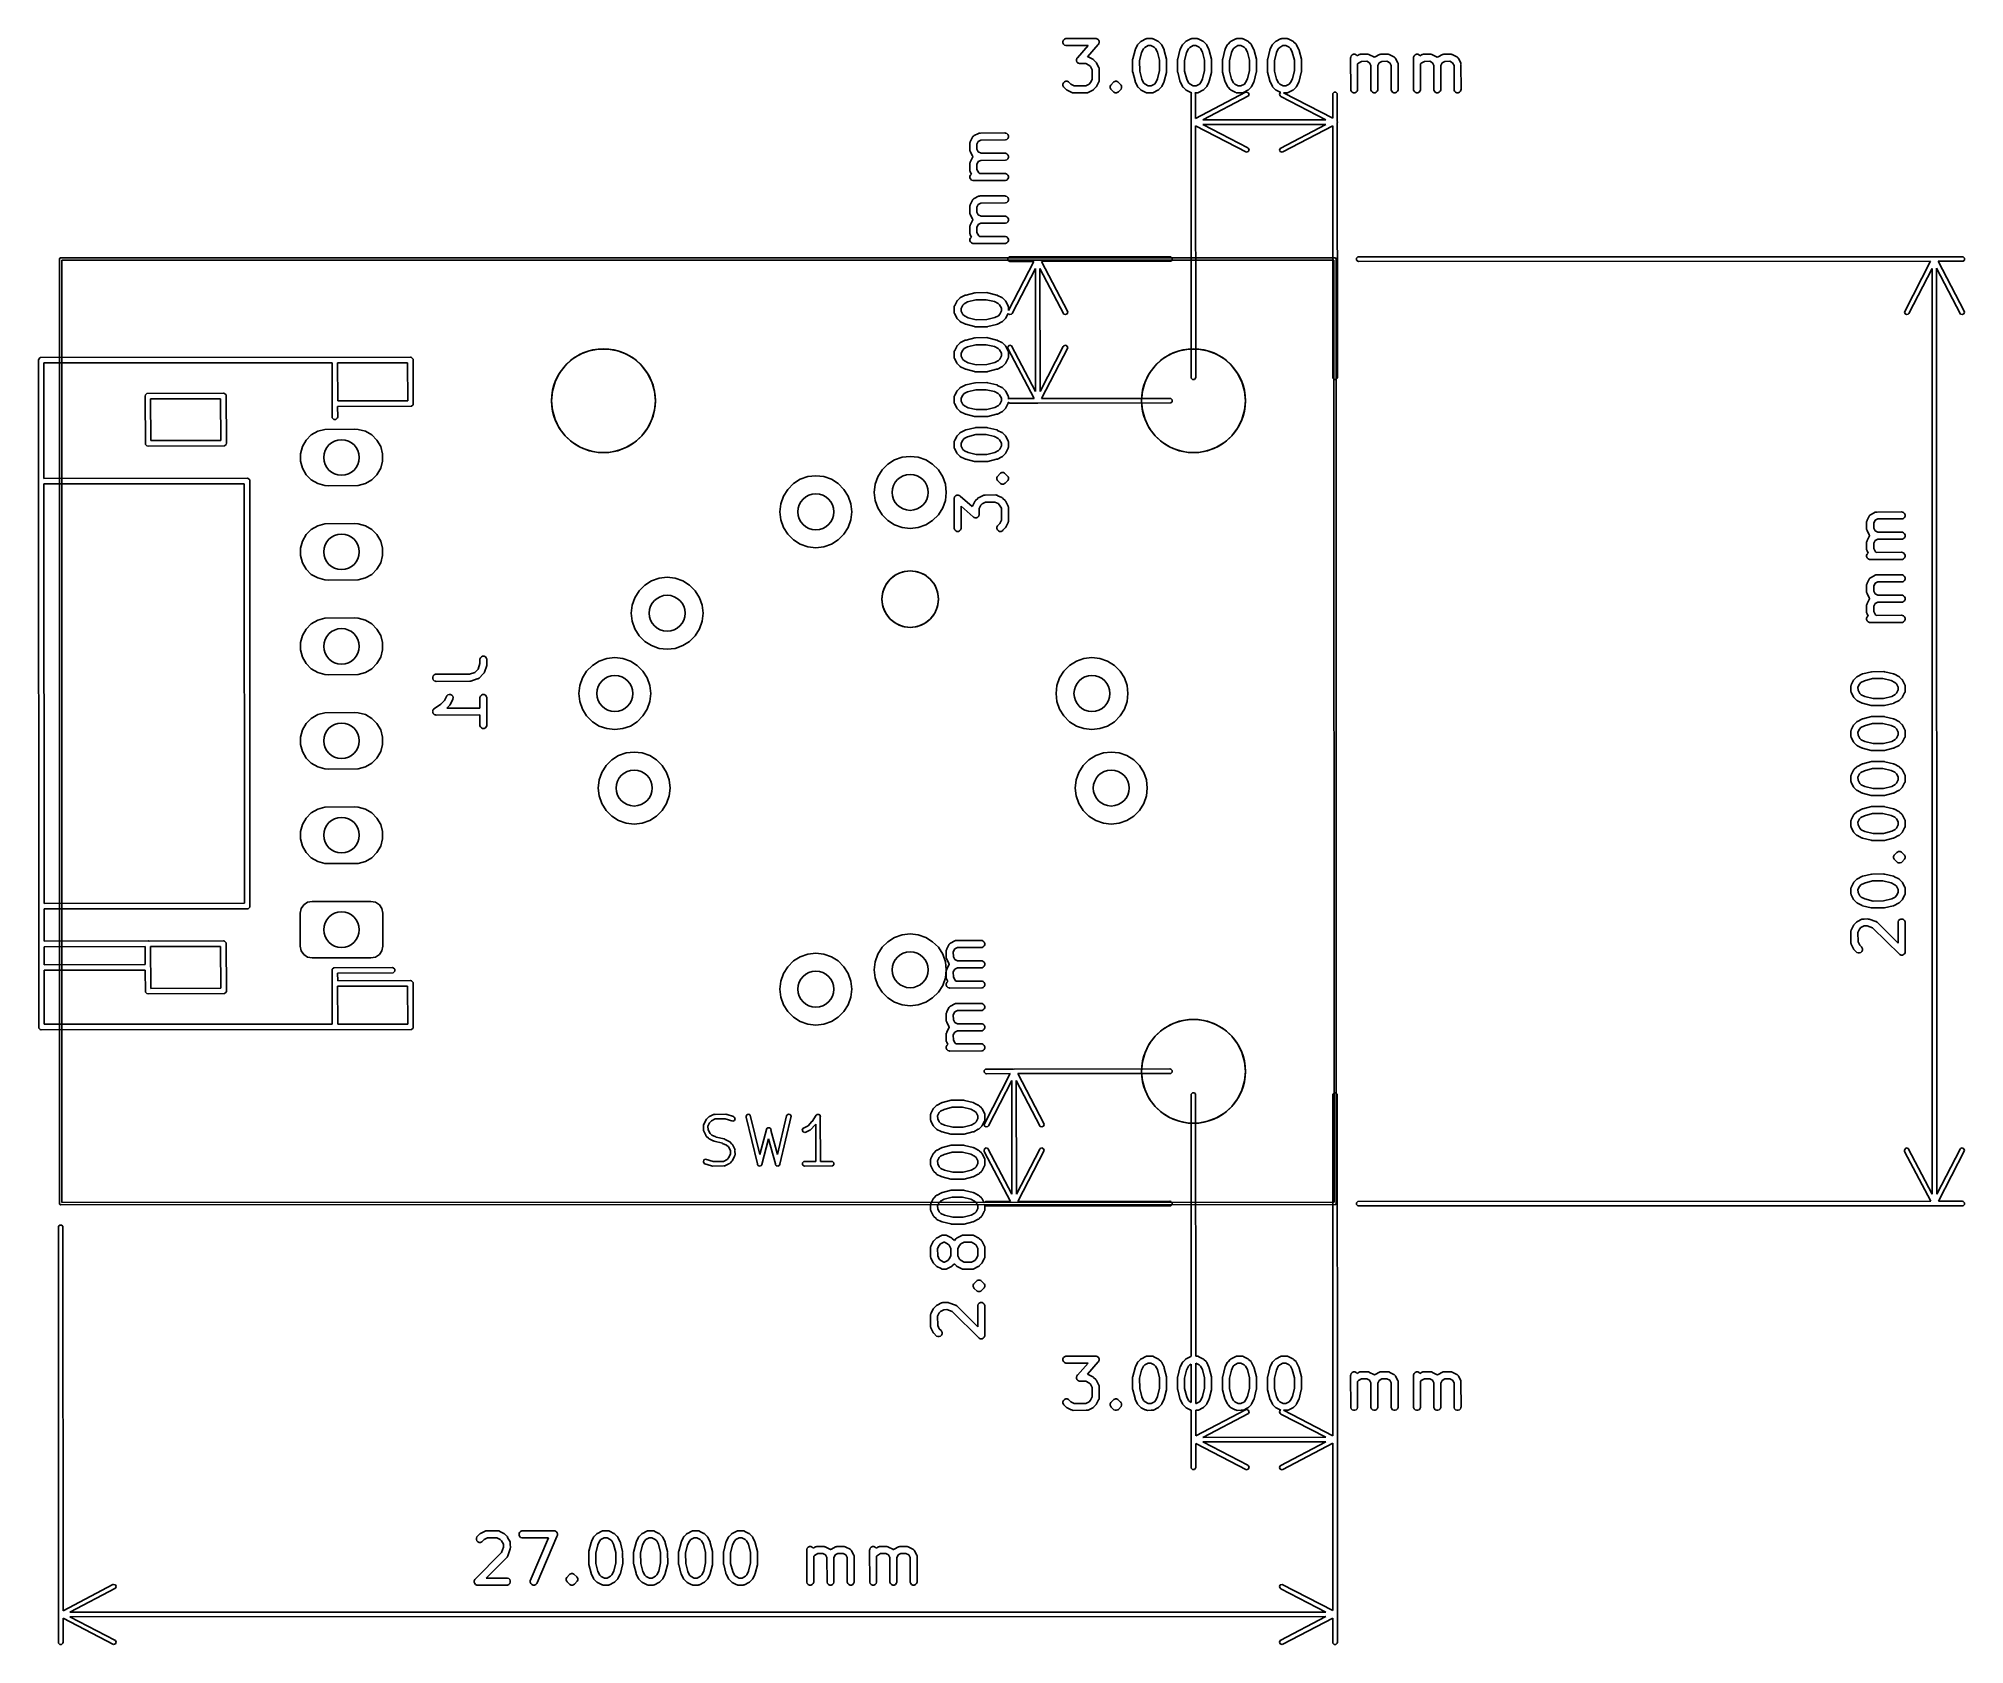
# Model space of a CAD drawing. Extents: x 4.63 to 6.23, y -4.43 to -3.1.
import ezdxf

# ---------------------------------------------------------------- set-up
doc = ezdxf.new("R2010")
doc.units = 0
doc.header["$MEASUREMENT"] = 0
doc.layers.add('BLACK', color=7, linetype='CONTINUOUS')

msp = doc.modelspace()

# ---------------------------------------------------------------- linework, layer by layer
at = {"layer": 'BLACK', "linetype": 'CONTINUOUS'}
for p, q in [((5.4817, -3.098), (5.4822, -3.097)), ((5.4817, -3.0992), (5.4817, -3.098)), ((5.4822, -3.1003), (5.4817, -3.0992)), ((5.4822, -3.097), (5.483, -3.0962)), ((5.483, -3.1011), (5.4822, -3.1003)), ((5.483, -3.0962), (5.4841, -3.0957)), ((5.4841, -3.0957), (5.509, -3.0957)), ((5.5111, -3.1006), (5.5023, -3.1108)), ((5.509, -3.0957), (5.5093, -3.0957)), ((5.5093, -3.0957), (5.5094, -3.0957)), ((5.5094, -3.0957), (5.5094, -3.0957)), ((5.5094, -3.0957), (5.5096, -3.0957)), ((5.5096, -3.0957), (5.51, -3.0959)), ((5.51, -3.0959), (5.5105, -3.0961)), ((5.5105, -3.0961), (5.5105, -3.0961)), ((5.5105, -3.0961), (5.5106, -3.0962)), ((5.5106, -3.0962), (5.511, -3.0965)), ((5.511, -3.0965), (5.5113, -3.0968)), ((5.5115, -3.1003), (5.5111, -3.1006)), ((5.5113, -3.0968), (5.5114, -3.0969)), ((5.5114, -3.0969), (5.5115, -3.097)), ((5.5115, -3.097), (5.5116, -3.0974)), ((5.5116, -3.1001), (5.5115, -3.1002)), ((5.5115, -3.1002), (5.5115, -3.1003)), ((5.5116, -3.0974), (5.5119, -3.0978)), ((5.5117, -3.0996), (5.5116, -3.1001)), ((5.5119, -3.0992), (5.5117, -3.0996)), ((5.5119, -3.0978), (5.5119, -3.0979)), ((5.5119, -3.0979), (5.5119, -3.098)), ((5.5119, -3.098), (5.5119, -3.0985)), ((5.5119, -3.0985), (5.5119, -3.099)), ((5.5119, -3.099), (5.5119, -3.0991)), ((5.5119, -3.0991), (5.5119, -3.0992)), ((5.5441, -3.1007), (5.5442, -3.1006)), ((5.5442, -3.1006), (5.5444, -3.1003)), ((5.5444, -3.1003), (5.5463, -3.0984)), ((5.5463, -3.0984), (5.5465, -3.0982)), ((5.5465, -3.0982), (5.5466, -3.0982)), ((5.5466, -3.0981), (5.5467, -3.098)), ((5.5466, -3.0982), (5.5466, -3.0981)), ((5.5467, -3.098), (5.5471, -3.0979)), ((5.5471, -3.0979), (5.5508, -3.096)), ((5.5508, -3.096), (5.5513, -3.0958)), ((5.5513, -3.0958), (5.5514, -3.0958)), ((5.5514, -3.0958), (5.5515, -3.0957)), ((5.5515, -3.0957), (5.5521, -3.0957)), ((5.5521, -3.0957), (5.5525, -3.0957)), ((5.5525, -3.0957), (5.5525, -3.0957)), ((5.5525, -3.0957), (5.5559, -3.0957)), ((5.5559, -3.0957), (5.5564, -3.0957)), ((5.5564, -3.0957), (5.5565, -3.0958)), ((5.5565, -3.0958), (5.5566, -3.0958)), ((5.5566, -3.0958), (5.5572, -3.096)), ((5.5572, -3.096), (5.5575, -3.0962)), ((5.5575, -3.0962), (5.5576, -3.0962)), ((5.5576, -3.0962), (5.5609, -3.0978)), ((5.5609, -3.0978), (5.5612, -3.098)), ((5.5612, -3.098), (5.5613, -3.098)), ((5.5613, -3.098), (5.5613, -3.0981)), ((5.5613, -3.0981), (5.5614, -3.0982)), ((5.5614, -3.0982), (5.5616, -3.0984)), ((5.5616, -3.0984), (5.5636, -3.1003)), ((5.5636, -3.1003), (5.5638, -3.1005)), ((5.5638, -3.1005), (5.5638, -3.1006)), ((5.5638, -3.1006), (5.5639, -3.1006)), ((5.5639, -3.1006), (5.5639, -3.1007)), ((5.5816, -3.1007), (5.5817, -3.1006)), ((5.5817, -3.1006), (5.5819, -3.1003)), ((5.5819, -3.1003), (5.5838, -3.0984)), ((5.5838, -3.0984), (5.584, -3.0982)), ((5.584, -3.0982), (5.5841, -3.0982)), ((5.5841, -3.0981), (5.5842, -3.098)), ((5.5841, -3.0982), (5.5841, -3.0981)), ((5.5842, -3.098), (5.5846, -3.0979)), ((5.5846, -3.0979), (5.5883, -3.096)), ((5.5883, -3.096), (5.5888, -3.0958)), ((5.5888, -3.0958), (5.5889, -3.0958)), ((5.5889, -3.0958), (5.589, -3.0957)), ((5.589, -3.0957), (5.5896, -3.0957)), ((5.5896, -3.0957), (5.59, -3.0957)), ((5.59, -3.0957), (5.59, -3.0957)), ((5.59, -3.0957), (5.5934, -3.0957)), ((5.5934, -3.0957), (5.5939, -3.0957)), ((5.5939, -3.0957), (5.594, -3.0958)), ((5.594, -3.0958), (5.5941, -3.0958)), ((5.5941, -3.0958), (5.5947, -3.096)), ((5.5947, -3.096), (5.595, -3.0962)), ((5.595, -3.0962), (5.5951, -3.0962)), ((5.5951, -3.0962), (5.5984, -3.0978)), ((5.5984, -3.0978), (5.5987, -3.098)), ((5.5987, -3.098), (5.5988, -3.098)), ((5.5988, -3.098), (5.5988, -3.0981)), ((5.5988, -3.0981), (5.5989, -3.0982)), ((5.5989, -3.0982), (5.5991, -3.0984)), ((5.5991, -3.0984), (5.6011, -3.1003)), ((5.6011, -3.1003), (5.6013, -3.1005)), ((5.6013, -3.1005), (5.6013, -3.1006)), ((5.6013, -3.1006), (5.6013, -3.1006)), ((5.6013, -3.1006), (5.6014, -3.1007)), ((5.6191, -3.1007), (5.6192, -3.1006)), ((5.6192, -3.1006), (5.6194, -3.1003)), ((5.6194, -3.1003), (5.6213, -3.0984)), ((5.6213, -3.0984), (5.6215, -3.0982)), ((5.6215, -3.0982), (5.6216, -3.0981)), ((5.6215, -3.0982), (5.6215, -3.0982)), ((5.6216, -3.0981), (5.6217, -3.098)), ((5.6217, -3.098), (5.6221, -3.0979)), ((5.6221, -3.0979), (5.6258, -3.096)), ((5.6258, -3.096), (5.6263, -3.0958)), ((5.6263, -3.0958), (5.6264, -3.0958)), ((5.6264, -3.0958), (5.6265, -3.0957)), ((5.6265, -3.0957), (5.6271, -3.0957)), ((5.6271, -3.0957), (5.6275, -3.0957)), ((5.6275, -3.0957), (5.6275, -3.0957)), ((5.6275, -3.0957), (5.6309, -3.0957)), ((5.6309, -3.0957), (5.6314, -3.0957)), ((5.6314, -3.0957), (5.6315, -3.0958)), ((5.6315, -3.0958), (5.6316, -3.0958)), ((5.6316, -3.0958), (5.6322, -3.096)), ((5.6322, -3.096), (5.6325, -3.0962)), ((5.6325, -3.0962), (5.6325, -3.0962)), ((5.6325, -3.0962), (5.6359, -3.0978)), ((5.6359, -3.0978), (5.6362, -3.098)), ((5.6362, -3.098), (5.6362, -3.098)), ((5.6362, -3.098), (5.6363, -3.0981)), ((5.6363, -3.0981), (5.6364, -3.0982)), ((5.6364, -3.0982), (5.6366, -3.0984)), ((5.6366, -3.0984), (5.6386, -3.1003)), ((5.6386, -3.1003), (5.6388, -3.1005)), ((5.6388, -3.1005), (5.6388, -3.1006)), ((5.6388, -3.1006), (5.6388, -3.1006)), ((5.6388, -3.1006), (5.6389, -3.1007)), ((5.6566, -3.1006), (5.6569, -3.1003)), ((5.6566, -3.1007), (5.6566, -3.1006)), ((5.6569, -3.1003), (5.6588, -3.0984)), ((5.6588, -3.0984), (5.659, -3.0982)), ((5.659, -3.0982), (5.6591, -3.0981)), ((5.659, -3.0982), (5.659, -3.0982)), ((5.6591, -3.0981), (5.6592, -3.098)), ((5.6592, -3.098), (5.6596, -3.0979)), ((5.6596, -3.0979), (5.6633, -3.096)), ((5.6633, -3.096), (5.6638, -3.0958)), ((5.6638, -3.0958), (5.6639, -3.0958)), ((5.6639, -3.0958), (5.664, -3.0957)), ((5.664, -3.0957), (5.6646, -3.0957)), ((5.6646, -3.0957), (5.665, -3.0957)), ((5.665, -3.0957), (5.665, -3.0957)), ((5.665, -3.0957), (5.6684, -3.0957)), ((5.6684, -3.0957), (5.6689, -3.0957)), ((5.6689, -3.0957), (5.669, -3.0958)), ((5.669, -3.0958), (5.6691, -3.0958)), ((5.6691, -3.0958), (5.6696, -3.096)), ((5.6696, -3.096), (5.67, -3.0962)), ((5.67, -3.0962), (5.67, -3.0962)), ((5.67, -3.0962), (5.6734, -3.0978)), ((5.6734, -3.0978), (5.6737, -3.098)), ((5.6737, -3.098), (5.6737, -3.098)), ((5.6737, -3.098), (5.6738, -3.0981)), ((5.6738, -3.0981), (5.6739, -3.0982)), ((5.6739, -3.0982), (5.6741, -3.0984)), ((5.6741, -3.0984), (5.6761, -3.1003)), ((5.6761, -3.1003), (5.6763, -3.1005)), ((5.6763, -3.1005), (5.6763, -3.1006)), ((5.6763, -3.1006), (5.6763, -3.1006)), ((5.6763, -3.1006), (5.6764, -3.1007)), ((5.4841, -3.1015), (5.483, -3.1011)), ((5.4846, -3.1016), (5.4841, -3.1015)), ((5.5026, -3.1015), (5.4846, -3.1016)), ((5.4929, -3.1132), (5.493, -3.1131)), ((5.493, -3.1137), (5.4929, -3.1132)), ((5.493, -3.113), (5.4932, -3.1126)), ((5.493, -3.1131), (5.493, -3.113)), ((5.493, -3.1142), (5.493, -3.1137)), ((5.493, -3.1143), (5.493, -3.1142)), ((5.493, -3.1144), (5.493, -3.1143)), ((5.4932, -3.1148), (5.493, -3.1144)), ((5.4932, -3.1126), (5.4933, -3.1121)), ((5.4934, -3.1153), (5.4932, -3.1148)), ((5.4933, -3.1121), (5.4934, -3.1121)), ((5.4934, -3.112), (5.4937, -3.1117)), ((5.4934, -3.1121), (5.4934, -3.112)), ((5.4935, -3.1153), (5.4934, -3.1153)), ((5.4935, -3.1154), (5.4935, -3.1153)), ((5.4939, -3.1157), (5.4935, -3.1154)), ((5.4937, -3.1117), (5.5026, -3.1015)), ((5.4942, -3.1161), (5.4939, -3.1157)), ((5.4943, -3.1161), (5.4942, -3.1161)), ((5.4944, -3.1162), (5.4943, -3.1161)), ((5.4949, -3.1163), (5.4944, -3.1162)), ((5.4953, -3.1165), (5.4949, -3.1163)), ((5.4954, -3.1165), (5.4953, -3.1165)), ((5.4955, -3.1165), (5.4954, -3.1165)), ((5.4956, -3.1165), (5.4955, -3.1165)), ((5.4959, -3.1166), (5.4956, -3.1165)), ((5.5007, -3.1165), (5.4959, -3.1166)), ((5.5034, -3.1178), (5.5007, -3.1165)), ((5.5023, -3.1108), (5.5023, -3.1108)), ((5.5023, -3.1108), (5.5028, -3.111)), ((5.5028, -3.111), (5.5031, -3.1112)), ((5.5031, -3.1112), (5.5032, -3.1112)), ((5.5032, -3.1112), (5.5066, -3.1128)), ((5.5066, -3.1128), (5.5068, -3.113)), ((5.5068, -3.113), (5.5069, -3.113)), ((5.5069, -3.113), (5.5069, -3.1131)), ((5.5069, -3.1131), (5.5071, -3.1132)), ((5.5071, -3.1132), (5.5073, -3.1134)), ((5.5073, -3.1134), (5.5092, -3.1153)), ((5.5092, -3.1153), (5.5094, -3.1155)), ((5.5094, -3.1155), (5.5095, -3.1156)), ((5.5095, -3.1156), (5.5095, -3.1156)), ((5.5095, -3.1156), (5.5096, -3.1157)), ((5.5096, -3.1157), (5.5097, -3.1161)), ((5.5097, -3.1161), (5.5116, -3.1198)), ((5.5398, -3.113), (5.54, -3.1127)), ((5.5398, -3.1134), (5.5398, -3.113)), ((5.5398, -3.1135), (5.5398, -3.1134)), ((5.5398, -3.1136), (5.5398, -3.1135)), ((5.5398, -3.1135), (5.5398, -3.1135)), ((5.5398, -3.1228), (5.5398, -3.1136)), ((5.54, -3.1127), (5.5418, -3.1054)), ((5.5418, -3.1053), (5.5419, -3.1049)), ((5.5418, -3.1054), (5.5418, -3.1053)), ((5.5418, -3.1053), (5.5418, -3.1053)), ((5.5418, -3.1054), (5.5418, -3.1054)), ((5.5419, -3.1049), (5.5421, -3.1046)), ((5.5421, -3.1046), (5.5439, -3.101)), ((5.5439, -3.101), (5.544, -3.1008)), ((5.544, -3.1008), (5.544, -3.1007)), ((5.544, -3.1007), (5.5441, -3.1007)), ((5.5473, -3.1073), (5.5456, -3.1142)), ((5.5456, -3.1142), (5.5457, -3.1228)), ((5.5488, -3.1042), (5.5473, -3.1073)), ((5.55, -3.103), (5.5488, -3.1042)), ((5.5527, -3.1016), (5.55, -3.103)), ((5.5551, -3.1015), (5.5527, -3.1016)), ((5.5578, -3.1028), (5.5551, -3.1015)), ((5.559, -3.104), (5.5578, -3.1028)), ((5.5605, -3.107), (5.559, -3.104)), ((5.5623, -3.1138), (5.5605, -3.107)), ((5.5623, -3.1224), (5.5623, -3.1138)), ((5.5639, -3.1007), (5.5641, -3.1011)), ((5.5641, -3.1011), (5.566, -3.1048)), ((5.566, -3.1048), (5.566, -3.1048)), ((5.566, -3.1048), (5.566, -3.1049)), ((5.566, -3.1049), (5.566, -3.1049)), ((5.566, -3.1049), (5.5662, -3.1053)), ((5.5662, -3.1053), (5.5662, -3.1056)), ((5.5662, -3.1056), (5.5681, -3.1129)), ((5.5681, -3.1129), (5.5681, -3.113)), ((5.5681, -3.113), (5.5681, -3.113)), ((5.5681, -3.113), (5.5681, -3.1131)), ((5.5681, -3.1131), (5.5682, -3.1135)), ((5.5682, -3.1135), (5.5681, -3.1138)), ((5.5681, -3.1138), (5.5682, -3.123)), ((5.5773, -3.113), (5.5775, -3.1127)), ((5.5773, -3.1134), (5.5773, -3.113)), ((5.5773, -3.1135), (5.5773, -3.1134)), ((5.5773, -3.1136), (5.5773, -3.1135)), ((5.5773, -3.1135), (5.5773, -3.1135)), ((5.5773, -3.1228), (5.5773, -3.1136)), ((5.5775, -3.1127), (5.5793, -3.1054)), ((5.5793, -3.1053), (5.5794, -3.1049)), ((5.5793, -3.1054), (5.5793, -3.1053)), ((5.5793, -3.1053), (5.5793, -3.1053)), ((5.5793, -3.1054), (5.5793, -3.1054)), ((5.5794, -3.1049), (5.5796, -3.1046)), ((5.5796, -3.1046), (5.5813, -3.101)), ((5.5813, -3.101), (5.5815, -3.1008)), ((5.5815, -3.1008), (5.5815, -3.1007)), ((5.5815, -3.1007), (5.5816, -3.1007)), ((5.5848, -3.1073), (5.5831, -3.1142)), ((5.5831, -3.1142), (5.5832, -3.1228)), ((5.5863, -3.1042), (5.5848, -3.1073)), ((5.5875, -3.103), (5.5863, -3.1042)), ((5.5902, -3.1016), (5.5875, -3.103)), ((5.5926, -3.1015), (5.5902, -3.1016)), ((5.5953, -3.1028), (5.5926, -3.1015)), ((5.5965, -3.104), (5.5953, -3.1028)), ((5.598, -3.107), (5.5965, -3.104)), ((5.5998, -3.1138), (5.598, -3.107)), ((5.5998, -3.1224), (5.5998, -3.1138)), ((5.6014, -3.1007), (5.6016, -3.1011)), ((5.6016, -3.1011), (5.6035, -3.1048)), ((5.6035, -3.1048), (5.6035, -3.1048)), ((5.6035, -3.1048), (5.6035, -3.1049)), ((5.6035, -3.1049), (5.6035, -3.1049)), ((5.6035, -3.1049), (5.6037, -3.1053)), ((5.6037, -3.1053), (5.6037, -3.1056)), ((5.6037, -3.1056), (5.6056, -3.1129)), ((5.6056, -3.1129), (5.6056, -3.113)), ((5.6056, -3.113), (5.6056, -3.113)), ((5.6056, -3.113), (5.6056, -3.1131)), ((5.6056, -3.1131), (5.6057, -3.1135)), ((5.6057, -3.1135), (5.6056, -3.1138)), ((5.6056, -3.1138), (5.6057, -3.123)), ((5.6148, -3.113), (5.615, -3.1127)), ((5.6148, -3.1134), (5.6148, -3.113)), ((5.6148, -3.1135), (5.6148, -3.1134)), ((5.6148, -3.1136), (5.6148, -3.1135)), ((5.6148, -3.1135), (5.6148, -3.1135)), ((5.6148, -3.1228), (5.6148, -3.1136)), ((5.615, -3.1127), (5.6167, -3.1054)), ((5.6167, -3.1054), (5.6168, -3.1054)), ((5.6168, -3.1053), (5.6169, -3.1049)), ((5.6168, -3.1054), (5.6168, -3.1053)), ((5.6168, -3.1053), (5.6168, -3.1053)), ((5.6169, -3.1049), (5.6171, -3.1046)), ((5.6171, -3.1046), (5.6188, -3.101)), ((5.6188, -3.101), (5.619, -3.1008)), ((5.619, -3.1008), (5.619, -3.1007)), ((5.619, -3.1007), (5.6191, -3.1007)), ((5.6223, -3.1073), (5.6206, -3.1142)), ((5.6206, -3.1142), (5.6207, -3.1228)), ((5.6238, -3.1042), (5.6223, -3.1073)), ((5.625, -3.103), (5.6238, -3.1042)), ((5.6277, -3.1016), (5.625, -3.103)), ((5.6301, -3.1015), (5.6277, -3.1016)), ((5.6328, -3.1028), (5.6301, -3.1015)), ((5.634, -3.104), (5.6328, -3.1028)), ((5.6355, -3.107), (5.634, -3.104)), ((5.6373, -3.1138), (5.6355, -3.107)), ((5.6373, -3.1224), (5.6373, -3.1138)), ((5.6389, -3.1007), (5.6391, -3.1011)), ((5.6391, -3.1011), (5.641, -3.1048)), ((5.641, -3.1048), (5.641, -3.1048)), ((5.641, -3.1048), (5.641, -3.1049)), ((5.641, -3.1049), (5.641, -3.1049)), ((5.641, -3.1049), (5.6412, -3.1053)), ((5.6412, -3.1053), (5.6412, -3.1056)), ((5.6412, -3.1056), (5.6431, -3.1129)), ((5.6431, -3.1129), (5.6431, -3.113)), ((5.6431, -3.113), (5.6431, -3.113)), ((5.6431, -3.113), (5.6431, -3.1131)), ((5.6431, -3.1131), (5.6432, -3.1135)), ((5.6432, -3.1135), (5.6431, -3.1138)), ((5.6431, -3.1138), (5.6432, -3.123)), ((5.6523, -3.113), (5.6525, -3.1127)), ((5.6523, -3.1134), (5.6523, -3.113)), ((5.6523, -3.1135), (5.6523, -3.1134)), ((5.6523, -3.1136), (5.6523, -3.1135)), ((5.6523, -3.1135), (5.6523, -3.1135)), ((5.6523, -3.1228), (5.6523, -3.1136)), ((5.6525, -3.1127), (5.6542, -3.1054)), ((5.6542, -3.1054), (5.6543, -3.1054)), ((5.6543, -3.1053), (5.6544, -3.1049)), ((5.6543, -3.1054), (5.6543, -3.1053)), ((5.6543, -3.1053), (5.6543, -3.1053)), ((5.6544, -3.1049), (5.6546, -3.1046)), ((5.6546, -3.1046), (5.6563, -3.101)), ((5.6563, -3.101), (5.6565, -3.1008)), ((5.6565, -3.1008), (5.6565, -3.1007)), ((5.6565, -3.1007), (5.6566, -3.1007)), ((5.6598, -3.1073), (5.6581, -3.1142)), ((5.6581, -3.1142), (5.6582, -3.1228)), ((5.6613, -3.1042), (5.6598, -3.1073)), ((5.6625, -3.103), (5.6613, -3.1042)), ((5.6652, -3.1016), (5.6625, -3.103)), ((5.6676, -3.1015), (5.6652, -3.1016)), ((5.6703, -3.1028), (5.6676, -3.1015)), ((5.6715, -3.104), (5.6703, -3.1028)), ((5.673, -3.107), (5.6715, -3.104)), ((5.6748, -3.1138), (5.673, -3.107)), ((5.6748, -3.1224), (5.6748, -3.1138)), ((5.6764, -3.1007), (5.6766, -3.1011)), ((5.6766, -3.1011), (5.6785, -3.1048)), ((5.6785, -3.1048), (5.6785, -3.1048)), ((5.6785, -3.1048), (5.6785, -3.1049)), ((5.6785, -3.1049), (5.6785, -3.1049)), ((5.6785, -3.1049), (5.6787, -3.1053)), ((5.6787, -3.1053), (5.6787, -3.1056)), ((5.6787, -3.1056), (5.6806, -3.1129)), ((5.6806, -3.1129), (5.6806, -3.113)), ((5.6806, -3.113), (5.6806, -3.113)), ((5.6806, -3.113), (5.6806, -3.1131)), ((5.6806, -3.1131), (5.6807, -3.1135)), ((5.6807, -3.1135), (5.6806, -3.1138)), ((5.6806, -3.1138), (5.6807, -3.123)), ((5.7216, -3.1117), (5.7217, -3.1112)), ((5.7217, -3.1386), (5.7216, -3.1117)), ((5.7217, -3.1112), (5.7221, -3.1101)), ((5.7221, -3.1101), (5.723, -3.1093)), ((5.723, -3.1093), (5.724, -3.1088)), ((5.724, -3.1088), (5.7252, -3.1088)), ((5.7252, -3.1088), (5.7262, -3.1093)), ((5.7262, -3.1093), (5.727, -3.1101)), ((5.727, -3.1101), (5.7289, -3.1091)), ((5.7281, -3.1161), (5.7275, -3.1167)), ((5.7308, -3.1147), (5.7281, -3.1161)), ((5.7289, -3.1091), (5.7294, -3.1089)), ((5.7294, -3.1089), (5.7295, -3.1089)), ((5.7295, -3.1089), (5.7296, -3.1088)), ((5.7296, -3.1088), (5.7302, -3.1088)), ((5.7302, -3.1088), (5.7306, -3.1088)), ((5.7306, -3.1088), (5.7307, -3.1088)), ((5.7307, -3.1088), (5.7358, -3.1088)), ((5.7351, -3.1146), (5.7308, -3.1147)), ((5.7374, -3.1158), (5.7351, -3.1146)), ((5.7358, -3.1088), (5.7364, -3.1088)), ((5.7364, -3.1088), (5.7365, -3.1089)), ((5.7365, -3.1089), (5.7366, -3.1089)), ((5.7366, -3.1089), (5.7371, -3.1091)), ((5.7371, -3.1091), (5.7375, -3.1093)), ((5.7385, -3.118), (5.7374, -3.1158)), ((5.7375, -3.1093), (5.7375, -3.1093)), ((5.7375, -3.1093), (5.7409, -3.111)), ((5.7409, -3.111), (5.741, -3.111)), ((5.741, -3.111), (5.7411, -3.111)), ((5.7411, -3.111), (5.7411, -3.1111)), ((5.7411, -3.1111), (5.7414, -3.1113)), ((5.7414, -3.1113), (5.7415, -3.1114)), ((5.7415, -3.1113), (5.7417, -3.1112)), ((5.7415, -3.1114), (5.7415, -3.1113)), ((5.7417, -3.1112), (5.7419, -3.111)), ((5.7419, -3.111), (5.7422, -3.1109)), ((5.7422, -3.1109), (5.7458, -3.1091)), ((5.7455, -3.1158), (5.7444, -3.1181)), ((5.7477, -3.1147), (5.7455, -3.1158)), ((5.7458, -3.1091), (5.7463, -3.1089)), ((5.7463, -3.1089), (5.7464, -3.1089)), ((5.7464, -3.1089), (5.7465, -3.1088)), ((5.7465, -3.1088), (5.7471, -3.1088)), ((5.7471, -3.1088), (5.7475, -3.1088)), ((5.7475, -3.1088), (5.7475, -3.1088)), ((5.7475, -3.1088), (5.7527, -3.1088)), ((5.7519, -3.1146), (5.7477, -3.1147)), ((5.7543, -3.1158), (5.7519, -3.1146)), ((5.7527, -3.1088), (5.7533, -3.1088)), ((5.7533, -3.1088), (5.7534, -3.1089)), ((5.7534, -3.1089), (5.7535, -3.1089)), ((5.7535, -3.1089), (5.754, -3.1091)), ((5.754, -3.1091), (5.7544, -3.1093)), ((5.7554, -3.118), (5.7543, -3.1158)), ((5.7544, -3.1093), (5.7544, -3.1093)), ((5.7544, -3.1093), (5.7578, -3.111)), ((5.7578, -3.111), (5.7579, -3.111)), ((5.7579, -3.111), (5.7579, -3.111)), ((5.7579, -3.111), (5.758, -3.1111)), ((5.758, -3.1111), (5.7583, -3.1113)), ((5.7583, -3.1113), (5.7585, -3.1116)), ((5.7585, -3.1116), (5.7588, -3.1118)), ((5.7588, -3.1118), (5.7589, -3.112)), ((5.7589, -3.112), (5.759, -3.1122)), ((5.759, -3.1122), (5.7591, -3.1124)), ((5.7591, -3.1124), (5.761, -3.116)), ((5.761, -3.116), (5.7612, -3.1166)), ((5.7612, -3.1166), (5.7612, -3.1167)), ((5.7612, -3.1167), (5.7612, -3.1168)), ((5.7741, -3.1117), (5.7742, -3.1112)), ((5.7742, -3.1386), (5.7741, -3.1117)), ((5.7742, -3.1112), (5.7746, -3.1101)), ((5.7746, -3.1101), (5.7754, -3.1093)), ((5.7754, -3.1093), (5.7765, -3.1088)), ((5.7765, -3.1088), (5.7777, -3.1088)), ((5.7777, -3.1088), (5.7787, -3.1093)), ((5.7787, -3.1093), (5.7795, -3.1101)), ((5.7795, -3.1101), (5.7814, -3.1091)), ((5.7806, -3.1161), (5.78, -3.1167)), ((5.7833, -3.1147), (5.7806, -3.1161)), ((5.7814, -3.1091), (5.7819, -3.1089)), ((5.7819, -3.1089), (5.782, -3.1089)), ((5.782, -3.1089), (5.7821, -3.1088)), ((5.7821, -3.1088), (5.7827, -3.1088)), ((5.7827, -3.1088), (5.7831, -3.1088)), ((5.7831, -3.1088), (5.7832, -3.1088)), ((5.7832, -3.1088), (5.7883, -3.1088)), ((5.7876, -3.1146), (5.7833, -3.1147)), ((5.7899, -3.1158), (5.7876, -3.1146)), ((5.7883, -3.1088), (5.7889, -3.1088)), ((5.7889, -3.1088), (5.789, -3.1089)), ((5.789, -3.1089), (5.7891, -3.1089)), ((5.7891, -3.1089), (5.7896, -3.1091)), ((5.7896, -3.1091), (5.79, -3.1093)), ((5.791, -3.118), (5.7899, -3.1158)), ((5.79, -3.1093), (5.79, -3.1093)), ((5.79, -3.1093), (5.7934, -3.111)), ((5.7934, -3.111), (5.7935, -3.111)), ((5.7935, -3.111), (5.7936, -3.111)), ((5.7936, -3.111), (5.7936, -3.1111)), ((5.7936, -3.1111), (5.7939, -3.1113)), ((5.7939, -3.1113), (5.794, -3.1114)), ((5.794, -3.1113), (5.7942, -3.1112)), ((5.794, -3.1114), (5.794, -3.1113)), ((5.7942, -3.1112), (5.7944, -3.111)), ((5.7944, -3.111), (5.7947, -3.1109)), ((5.7947, -3.1109), (5.7983, -3.1091)), ((5.798, -3.1158), (5.7969, -3.1181)), ((5.8002, -3.1147), (5.798, -3.1158)), ((5.7983, -3.1091), (5.7988, -3.1089)), ((5.7988, -3.1089), (5.7989, -3.1089)), ((5.7989, -3.1089), (5.799, -3.1088)), ((5.799, -3.1088), (5.7996, -3.1088)), ((5.7996, -3.1088), (5.8, -3.1088)), ((5.8, -3.1088), (5.8, -3.1088)), ((5.8, -3.1088), (5.8052, -3.1088)), ((5.8044, -3.1146), (5.8002, -3.1147)), ((5.8067, -3.1158), (5.8044, -3.1146)), ((5.8052, -3.1088), (5.8058, -3.1088)), ((5.8058, -3.1088), (5.8059, -3.1089)), ((5.8059, -3.1089), (5.806, -3.1089)), ((5.806, -3.1089), (5.8065, -3.1091)), ((5.8065, -3.1091), (5.8069, -3.1093)), ((5.8079, -3.118), (5.8067, -3.1158)), ((5.8069, -3.1093), (5.8069, -3.1093)), ((5.8069, -3.1093), (5.8103, -3.111)), ((5.8103, -3.111), (5.8104, -3.111)), ((5.8104, -3.111), (5.8104, -3.111)), ((5.8104, -3.111), (5.8105, -3.1111)), ((5.8105, -3.1111), (5.8108, -3.1113)), ((5.8108, -3.1113), (5.811, -3.1116)), ((5.811, -3.1116), (5.8113, -3.1118)), ((5.8113, -3.1118), (5.8114, -3.112)), ((5.8114, -3.112), (5.8115, -3.1122)), ((5.8115, -3.1122), (5.8116, -3.1124)), ((5.8116, -3.1124), (5.8135, -3.116)), ((5.8135, -3.116), (5.8137, -3.1166)), ((5.8137, -3.1166), (5.8137, -3.1167)), ((5.8137, -3.1167), (5.8137, -3.1168)), ((5.4817, -3.1337), (5.4822, -3.1326)), ((5.4822, -3.1326), (5.483, -3.1318)), ((5.483, -3.1318), (5.4841, -3.1313)), ((5.4841, -3.1313), (5.4852, -3.1313)), ((5.4852, -3.1313), (5.4863, -3.1318)), ((5.4863, -3.1318), (5.4883, -3.1338)), ((5.5047, -3.119), (5.5034, -3.1178)), ((5.5036, -3.1336), (5.5048, -3.1324)), ((5.506, -3.1217), (5.5047, -3.119)), ((5.5048, -3.1324), (5.5061, -3.1297)), ((5.5061, -3.1297), (5.506, -3.1217)), ((5.5114, -3.1322), (5.5098, -3.1356)), ((5.5115, -3.1321), (5.5114, -3.1322)), ((5.5116, -3.1318), (5.5115, -3.1321)), ((5.5116, -3.1198), (5.5118, -3.1203)), ((5.5118, -3.1313), (5.5116, -3.1318)), ((5.5118, -3.1203), (5.5119, -3.1204)), ((5.5119, -3.1312), (5.5118, -3.1313)), ((5.5119, -3.1204), (5.5119, -3.1205)), ((5.5119, -3.1205), (5.5119, -3.1211)), ((5.5119, -3.1211), (5.5119, -3.1215)), ((5.5119, -3.1215), (5.5119, -3.1216)), ((5.5119, -3.1216), (5.512, -3.1305)), ((5.512, -3.1305), (5.5119, -3.1311)), ((5.5119, -3.1311), (5.5119, -3.1312)), ((5.5215, -3.1345), (5.5238, -3.1321)), ((5.5238, -3.1321), (5.5242, -3.1318)), ((5.5242, -3.1318), (5.525, -3.1315)), ((5.5242, -3.1318), (5.5242, -3.1318)), ((5.525, -3.1315), (5.5253, -3.1313)), ((5.5253, -3.1313), (5.5264, -3.1313)), ((5.5264, -3.1313), (5.5264, -3.1313)), ((5.5264, -3.1313), (5.5268, -3.1315)), ((5.5268, -3.1315), (5.5275, -3.1318)), ((5.5275, -3.1318), (5.5275, -3.1318)), ((5.5275, -3.1318), (5.5298, -3.134)), ((5.5398, -3.1231), (5.5398, -3.1228)), ((5.5398, -3.1235), (5.5398, -3.1231)), ((5.5398, -3.1236), (5.5398, -3.1235)), ((5.5399, -3.1236), (5.5398, -3.1236)), ((5.5399, -3.1237), (5.5399, -3.1236)), ((5.5418, -3.131), (5.5399, -3.1237)), ((5.5418, -3.1313), (5.5418, -3.131)), ((5.5419, -3.1317), (5.5418, -3.1313)), ((5.542, -3.1318), (5.5419, -3.1317)), ((5.5419, -3.1317), (5.5419, -3.1317)), ((5.5439, -3.1355), (5.542, -3.1318)), ((5.542, -3.1318), (5.542, -3.1318)), ((5.5457, -3.1228), (5.5475, -3.1296)), ((5.5475, -3.1296), (5.549, -3.1326)), ((5.549, -3.1326), (5.5502, -3.1338)), ((5.558, -3.1336), (5.5592, -3.1324)), ((5.5592, -3.1324), (5.5607, -3.1293)), ((5.5607, -3.1293), (5.5623, -3.1224)), ((5.5659, -3.132), (5.5641, -3.1356)), ((5.566, -3.1317), (5.5659, -3.132)), ((5.5662, -3.1313), (5.566, -3.1317)), ((5.568, -3.1239), (5.5662, -3.1312)), ((5.5662, -3.1312), (5.5662, -3.1312)), ((5.5662, -3.1312), (5.5662, -3.1313)), ((5.5662, -3.1313), (5.5662, -3.1313)), ((5.5681, -3.1236), (5.568, -3.1239)), ((5.5682, -3.1232), (5.5681, -3.1236)), ((5.5682, -3.123), (5.5682, -3.1231)), ((5.5682, -3.1231), (5.5682, -3.1231)), ((5.5682, -3.1231), (5.5682, -3.1232)), ((5.5773, -3.1231), (5.5773, -3.1228)), ((5.5773, -3.1235), (5.5773, -3.1231)), ((5.5773, -3.1236), (5.5773, -3.1235)), ((5.5774, -3.1236), (5.5773, -3.1236)), ((5.5774, -3.1237), (5.5774, -3.1236)), ((5.5792, -3.131), (5.5774, -3.1237)), ((5.5793, -3.1313), (5.5792, -3.131)), ((5.5794, -3.1317), (5.5793, -3.1313)), ((5.5795, -3.1318), (5.5794, -3.1317)), ((5.5794, -3.1317), (5.5794, -3.1317)), ((5.5814, -3.1355), (5.5795, -3.1318)), ((5.5795, -3.1318), (5.5795, -3.1318)), ((5.5832, -3.1228), (5.5849, -3.1296)), ((5.5849, -3.1296), (5.5865, -3.1326)), ((5.5865, -3.1326), (5.5877, -3.1338)), ((5.5955, -3.1336), (5.5966, -3.1324)), ((5.5966, -3.1324), (5.5982, -3.1293)), ((5.5982, -3.1293), (5.5998, -3.1224)), ((5.6034, -3.132), (5.6016, -3.1356)), ((5.6035, -3.1317), (5.6034, -3.132)), ((5.6037, -3.1313), (5.6035, -3.1317)), ((5.6055, -3.1239), (5.6037, -3.1312)), ((5.6037, -3.1312), (5.6037, -3.1312)), ((5.6037, -3.1312), (5.6037, -3.1313)), ((5.6037, -3.1313), (5.6037, -3.1313)), ((5.6056, -3.1236), (5.6055, -3.1239)), ((5.6057, -3.1232), (5.6056, -3.1236)), ((5.6057, -3.123), (5.6057, -3.1231)), ((5.6057, -3.1231), (5.6057, -3.1231)), ((5.6057, -3.1231), (5.6057, -3.1232)), ((5.6148, -3.1231), (5.6148, -3.1228)), ((5.6148, -3.1235), (5.6148, -3.1231)), ((5.6148, -3.1236), (5.6148, -3.1235)), ((5.6149, -3.1236), (5.6148, -3.1236)), ((5.6149, -3.1237), (5.6149, -3.1236)), ((5.6167, -3.131), (5.6149, -3.1237)), ((5.6168, -3.1313), (5.6167, -3.131)), ((5.6169, -3.1317), (5.6168, -3.1313)), ((5.617, -3.1318), (5.6169, -3.1317)), ((5.6169, -3.1317), (5.6169, -3.1317)), ((5.6189, -3.1355), (5.617, -3.1318)), ((5.617, -3.1318), (5.617, -3.1318)), ((5.6207, -3.1228), (5.6224, -3.1296)), ((5.6224, -3.1296), (5.624, -3.1326)), ((5.624, -3.1326), (5.6252, -3.1338)), ((5.633, -3.1336), (5.6341, -3.1324)), ((5.6341, -3.1324), (5.6357, -3.1293)), ((5.6357, -3.1293), (5.6373, -3.1224)), ((5.6409, -3.132), (5.6391, -3.1356)), ((5.641, -3.1317), (5.6409, -3.132)), ((5.6412, -3.1313), (5.641, -3.1317)), ((5.643, -3.1239), (5.6412, -3.1312)), ((5.6412, -3.1312), (5.6412, -3.1312)), ((5.6412, -3.1312), (5.6412, -3.1313)), ((5.6412, -3.1313), (5.6412, -3.1313)), ((5.6431, -3.1236), (5.643, -3.1239)), ((5.6432, -3.1232), (5.6431, -3.1236)), ((5.6432, -3.123), (5.6432, -3.1231)), ((5.6432, -3.1231), (5.6432, -3.1231)), ((5.6432, -3.1231), (5.6432, -3.1232)), ((5.6523, -3.1231), (5.6523, -3.1228)), ((5.6523, -3.1235), (5.6523, -3.1231)), ((5.6523, -3.1236), (5.6523, -3.1235)), ((5.6524, -3.1236), (5.6523, -3.1236)), ((5.6524, -3.1237), (5.6524, -3.1236)), ((5.6542, -3.131), (5.6524, -3.1237)), ((5.6543, -3.1313), (5.6542, -3.131)), ((5.6544, -3.1317), (5.6543, -3.1313)), ((5.6544, -3.1318), (5.6544, -3.1317)), ((5.6544, -3.1317), (5.6544, -3.1317)), ((5.6545, -3.1318), (5.6544, -3.1318)), ((5.6564, -3.1355), (5.6545, -3.1318)), ((5.6582, -3.1228), (5.6599, -3.1296)), ((5.6599, -3.1296), (5.6614, -3.1326)), ((5.6614, -3.1326), (5.6627, -3.1338)), ((5.6704, -3.1336), (5.6716, -3.1324)), ((5.6716, -3.1324), (5.6732, -3.1293)), ((5.6732, -3.1293), (5.6748, -3.1224)), ((5.6784, -3.132), (5.6766, -3.1356)), ((5.6785, -3.1317), (5.6784, -3.132)), ((5.6787, -3.1313), (5.6785, -3.1317)), ((5.6805, -3.1239), (5.6787, -3.1312)), ((5.6787, -3.1312), (5.6787, -3.1312)), ((5.6787, -3.1312), (5.6787, -3.1313)), ((5.6787, -3.1313), (5.6787, -3.1313)), ((5.6806, -3.1236), (5.6805, -3.1239)), ((5.6807, -3.1232), (5.6806, -3.1236)), ((5.6807, -3.123), (5.6807, -3.1231)), ((5.6807, -3.1231), (5.6807, -3.1231)), ((5.6807, -3.1231), (5.6807, -3.1232)), ((5.7275, -3.1167), (5.7275, -3.138)), ((5.7386, -3.1386), (5.7385, -3.118)), ((5.7444, -3.1181), (5.7444, -3.138)), ((5.7554, -3.1386), (5.7554, -3.118)), ((5.7612, -3.1168), (5.7612, -3.1173)), ((5.7612, -3.1173), (5.7613, -3.1177)), ((5.7613, -3.1177), (5.7612, -3.1178)), ((5.7612, -3.1178), (5.7613, -3.138)), ((5.78, -3.1167), (5.78, -3.138)), ((5.7911, -3.1386), (5.791, -3.118)), ((5.7969, -3.1181), (5.7969, -3.138)), ((5.8079, -3.1386), (5.8079, -3.118)), ((5.8137, -3.1168), (5.8137, -3.1173)), ((5.8137, -3.1173), (5.8138, -3.1177)), ((5.8138, -3.1177), (5.8137, -3.1178)), ((5.8137, -3.1178), (5.8138, -3.138)), ((5.4817, -3.1348), (5.4817, -3.1337)), ((5.4822, -3.1359), (5.4817, -3.1348)), ((5.4825, -3.1363), (5.4822, -3.1359)), ((5.4845, -3.1382), (5.4825, -3.1363)), ((5.4847, -3.1384), (5.4845, -3.1382)), ((5.4848, -3.1385), (5.4847, -3.1384)), ((5.4849, -3.1386), (5.4848, -3.1385)), ((5.4852, -3.1388), (5.4849, -3.1386)), ((5.4849, -3.1386), (5.4849, -3.1386)), ((5.4886, -3.1404), (5.4852, -3.1388)), ((5.4883, -3.1338), (5.491, -3.1351)), ((5.489, -3.1406), (5.4886, -3.1404)), ((5.4886, -3.1404), (5.4886, -3.1404)), ((5.4895, -3.1408), (5.489, -3.1406)), ((5.4896, -3.1408), (5.4895, -3.1408)), ((5.4897, -3.1409), (5.4896, -3.1408)), ((5.4903, -3.1409), (5.4897, -3.1409)), ((5.501, -3.1409), (5.4903, -3.1409)), ((5.491, -3.1351), (5.5009, -3.135)), ((5.5009, -3.135), (5.5036, -3.1336)), ((5.5011, -3.1409), (5.501, -3.1409)), ((5.5016, -3.1409), (5.5011, -3.1409)), ((5.5021, -3.1409), (5.5016, -3.1409)), ((5.5022, -3.1408), (5.5021, -3.1409)), ((5.5023, -3.1408), (5.5022, -3.1408)), ((5.5028, -3.1406), (5.5023, -3.1408)), ((5.5065, -3.1387), (5.5028, -3.1406)), ((5.5069, -3.1386), (5.5065, -3.1387)), ((5.507, -3.1385), (5.5069, -3.1386)), ((5.5071, -3.1384), (5.507, -3.1385)), ((5.5073, -3.1382), (5.5071, -3.1384)), ((5.5071, -3.1384), (5.5071, -3.1384)), ((5.5092, -3.1363), (5.5073, -3.1382)), ((5.5095, -3.136), (5.5092, -3.1363)), ((5.5096, -3.1359), (5.5095, -3.1359)), ((5.5095, -3.1359), (5.5095, -3.136)), ((5.5098, -3.1356), (5.5096, -3.1358)), ((5.5096, -3.1358), (5.5096, -3.1359)), ((5.5211, -3.1355), (5.5215, -3.1345)), ((5.5211, -3.1367), (5.5211, -3.1355)), ((5.5213, -3.1372), (5.5211, -3.1367)), ((5.5215, -3.1378), (5.5213, -3.1372)), ((5.5219, -3.1382), (5.5215, -3.1378)), ((5.5242, -3.1404), (5.5219, -3.1382)), ((5.5253, -3.1409), (5.5242, -3.1404)), ((5.5264, -3.1409), (5.5253, -3.1409)), ((5.5253, -3.1409), (5.5253, -3.1409)), ((5.5275, -3.1404), (5.5264, -3.1409)), ((5.5264, -3.1409), (5.5264, -3.1409)), ((5.528, -3.1401), (5.5275, -3.1404)), ((5.5302, -3.1378), (5.528, -3.1401)), ((5.5298, -3.134), (5.5302, -3.1345)), ((5.5302, -3.1345), (5.5306, -3.1355)), ((5.5306, -3.1367), (5.5302, -3.1378)), ((5.5306, -3.1355), (5.5306, -3.1355)), ((5.5306, -3.1355), (5.5306, -3.1367)), ((5.544, -3.1359), (5.5439, -3.1355)), ((5.5441, -3.136), (5.544, -3.1359)), ((5.5442, -3.136), (5.5441, -3.136)), ((5.5442, -3.1361), (5.5442, -3.136)), ((5.5444, -3.1363), (5.5442, -3.1361)), ((5.5463, -3.1382), (5.5444, -3.1363)), ((5.5466, -3.1384), (5.5463, -3.1382)), ((5.5467, -3.1385), (5.5466, -3.1384)), ((5.5467, -3.1386), (5.5467, -3.1385)), ((5.5468, -3.1386), (5.5467, -3.1386)), ((5.547, -3.1388), (5.5468, -3.1386)), ((5.5504, -3.1404), (5.547, -3.1388)), ((5.5502, -3.1338), (5.5529, -3.1351)), ((5.5505, -3.1404), (5.5504, -3.1404)), ((5.5508, -3.1406), (5.5505, -3.1404)), ((5.5513, -3.1408), (5.5508, -3.1406)), ((5.5514, -3.1408), (5.5513, -3.1408)), ((5.5515, -3.1409), (5.5514, -3.1408)), ((5.5521, -3.1409), (5.5515, -3.1409)), ((5.5554, -3.1409), (5.5521, -3.1409)), ((5.5529, -3.1351), (5.5552, -3.135)), ((5.5552, -3.135), (5.558, -3.1336)), ((5.5555, -3.1409), (5.5554, -3.1409)), ((5.5559, -3.1409), (5.5555, -3.1409)), ((5.5564, -3.1409), (5.5559, -3.1409)), ((5.5565, -3.1408), (5.5564, -3.1409)), ((5.5566, -3.1408), (5.5565, -3.1408)), ((5.5572, -3.1406), (5.5566, -3.1408)), ((5.5609, -3.1387), (5.5572, -3.1406)), ((5.5613, -3.1386), (5.5609, -3.1387)), ((5.5614, -3.1385), (5.5613, -3.1386)), ((5.5615, -3.1384), (5.5614, -3.1384)), ((5.5614, -3.1384), (5.5614, -3.1385)), ((5.5617, -3.1382), (5.5615, -3.1384)), ((5.5636, -3.1363), (5.5617, -3.1382)), ((5.5638, -3.136), (5.5636, -3.1363)), ((5.5639, -3.1359), (5.5638, -3.136)), ((5.564, -3.1358), (5.5639, -3.1359)), ((5.5639, -3.1359), (5.5639, -3.1359)), ((5.5641, -3.1356), (5.564, -3.1358)), ((5.5815, -3.1359), (5.5814, -3.1355)), ((5.5816, -3.136), (5.5815, -3.1359)), ((5.5817, -3.136), (5.5816, -3.136)), ((5.5817, -3.1361), (5.5817, -3.136)), ((5.5819, -3.1363), (5.5817, -3.1361)), ((5.5838, -3.1382), (5.5819, -3.1363)), ((5.5841, -3.1384), (5.5838, -3.1382)), ((5.5842, -3.1385), (5.5841, -3.1384)), ((5.5842, -3.1386), (5.5842, -3.1385)), ((5.5843, -3.1386), (5.5842, -3.1386)), ((5.5845, -3.1388), (5.5843, -3.1386)), ((5.5879, -3.1404), (5.5845, -3.1388)), ((5.5877, -3.1338), (5.5904, -3.1351)), ((5.588, -3.1404), (5.5879, -3.1404)), ((5.5883, -3.1406), (5.588, -3.1404)), ((5.5888, -3.1408), (5.5883, -3.1406)), ((5.5886, -3.1423), (5.5887, -3.1415)), ((5.5886, -3.1652), (5.5886, -3.1423)), ((5.5887, -3.1415), (5.5893, -3.1409)), ((5.5889, -3.1408), (5.5888, -3.1408)), ((5.589, -3.1409), (5.5889, -3.1408)), ((5.5893, -3.1409), (5.589, -3.1409)), ((5.5904, -3.1351), (5.5927, -3.135)), ((5.5929, -3.1409), (5.5918, -3.1409)), ((5.5918, -3.1409), (5.5924, -3.1415)), ((5.5924, -3.1623), (5.634, -3.1405)), ((5.5924, -3.1415), (5.5924, -3.1623)), ((5.5927, -3.135), (5.5955, -3.1336)), ((5.593, -3.1409), (5.5929, -3.1409)), ((5.5934, -3.1409), (5.593, -3.1409)), ((5.5939, -3.1409), (5.5934, -3.1409)), ((5.594, -3.1408), (5.5939, -3.1409)), ((5.5941, -3.1408), (5.594, -3.1408)), ((5.5947, -3.1406), (5.5941, -3.1408)), ((5.5984, -3.1387), (5.5947, -3.1406)), ((5.6364, -3.1435), (5.5983, -3.1635)), ((5.5988, -3.1386), (5.5984, -3.1387)), ((5.5989, -3.1385), (5.5988, -3.1386)), ((5.599, -3.1384), (5.5989, -3.1384)), ((5.5989, -3.1384), (5.5989, -3.1385)), ((5.5992, -3.1382), (5.599, -3.1384)), ((5.6011, -3.1363), (5.5992, -3.1382)), ((5.6013, -3.136), (5.6011, -3.1363)), ((5.6014, -3.1359), (5.6013, -3.136)), ((5.6015, -3.1358), (5.6014, -3.1359)), ((5.6014, -3.1359), (5.6014, -3.1359)), ((5.6016, -3.1356), (5.6015, -3.1358)), ((5.619, -3.1359), (5.6189, -3.1355)), ((5.6191, -3.136), (5.619, -3.1359)), ((5.6192, -3.136), (5.6191, -3.136)), ((5.6192, -3.1361), (5.6192, -3.136)), ((5.6194, -3.1363), (5.6192, -3.1361)), ((5.6213, -3.1382), (5.6194, -3.1363)), ((5.6215, -3.1384), (5.6213, -3.1382)), ((5.6217, -3.1385), (5.6215, -3.1384)), ((5.6217, -3.1386), (5.6217, -3.1385)), ((5.6218, -3.1386), (5.6217, -3.1386)), ((5.622, -3.1388), (5.6218, -3.1386)), ((5.6254, -3.1404), (5.622, -3.1388)), ((5.6252, -3.1338), (5.6279, -3.1351)), ((5.6255, -3.1404), (5.6254, -3.1404)), ((5.6258, -3.1406), (5.6255, -3.1404)), ((5.6263, -3.1408), (5.6258, -3.1406)), ((5.6264, -3.1408), (5.6263, -3.1408)), ((5.6265, -3.1409), (5.6264, -3.1408)), ((5.6271, -3.1409), (5.6265, -3.1409)), ((5.6304, -3.1409), (5.6271, -3.1409)), ((5.6279, -3.1351), (5.6302, -3.135)), ((5.6302, -3.135), (5.633, -3.1336)), ((5.6305, -3.1409), (5.6304, -3.1409)), ((5.6309, -3.1409), (5.6305, -3.1409)), ((5.6314, -3.1409), (5.6309, -3.1409)), ((5.6315, -3.1408), (5.6314, -3.1409)), ((5.6316, -3.1408), (5.6315, -3.1408)), ((5.6322, -3.1406), (5.6316, -3.1408)), ((5.6359, -3.1387), (5.6322, -3.1406)), ((5.634, -3.1405), (5.6347, -3.1403)), ((5.6347, -3.1403), (5.6362, -3.1408)), ((5.6362, -3.1386), (5.6359, -3.1387)), ((5.6364, -3.1385), (5.6362, -3.1386)), ((5.6362, -3.1408), (5.6369, -3.1421)), ((5.6365, -3.1384), (5.6364, -3.1384)), ((5.6364, -3.1384), (5.6364, -3.1385)), ((5.6369, -3.1421), (5.6364, -3.1435)), ((5.6367, -3.1382), (5.6365, -3.1384)), ((5.6386, -3.1363), (5.6367, -3.1382)), ((5.6388, -3.136), (5.6386, -3.1363)), ((5.6389, -3.1359), (5.6388, -3.136)), ((5.639, -3.1358), (5.6389, -3.1359)), ((5.6389, -3.1359), (5.6389, -3.1359)), ((5.6391, -3.1356), (5.639, -3.1358)), ((5.6565, -3.1359), (5.6564, -3.1355)), ((5.6566, -3.136), (5.6565, -3.1359)), ((5.6567, -3.1361), (5.6566, -3.136)), ((5.6566, -3.136), (5.6566, -3.136)), ((5.6569, -3.1363), (5.6567, -3.1361)), ((5.6588, -3.1382), (5.6569, -3.1363)), ((5.659, -3.1384), (5.6588, -3.1382)), ((5.6592, -3.1385), (5.659, -3.1384)), ((5.6592, -3.1386), (5.6592, -3.1385)), ((5.6593, -3.1386), (5.6592, -3.1386)), ((5.6595, -3.1388), (5.6593, -3.1386)), ((5.6629, -3.1404), (5.6595, -3.1388)), ((5.6623, -3.1421), (5.663, -3.1408)), ((5.6628, -3.1435), (5.6623, -3.1421)), ((5.6627, -3.1338), (5.6654, -3.1351)), ((5.6634, -3.144), (5.6628, -3.1435)), ((5.663, -3.1404), (5.6629, -3.1404)), ((5.6633, -3.1406), (5.663, -3.1404)), ((5.663, -3.1408), (5.6634, -3.1406)), ((5.6634, -3.1406), (5.6633, -3.1406)), ((5.7009, -3.1634), (5.6634, -3.144)), ((5.6654, -3.1351), (5.6677, -3.135)), ((5.6679, -3.1409), (5.6657, -3.1409)), ((5.6657, -3.1409), (5.7067, -3.1621)), ((5.6677, -3.135), (5.6704, -3.1336)), ((5.668, -3.1409), (5.6679, -3.1409)), ((5.6683, -3.1409), (5.668, -3.1409)), ((5.6689, -3.1409), (5.6683, -3.1409)), ((5.669, -3.1408), (5.6689, -3.1409)), ((5.6691, -3.1408), (5.669, -3.1408)), ((5.6697, -3.1406), (5.6691, -3.1408)), ((5.6734, -3.1387), (5.6697, -3.1406)), ((5.6737, -3.1386), (5.6734, -3.1387)), ((5.6739, -3.1385), (5.6737, -3.1386)), ((5.674, -3.1384), (5.6739, -3.1384)), ((5.6739, -3.1384), (5.6739, -3.1385)), ((5.6742, -3.1382), (5.674, -3.1384)), ((5.6761, -3.1363), (5.6742, -3.1382)), ((5.6763, -3.136), (5.6761, -3.1363)), ((5.6764, -3.1359), (5.6763, -3.136)), ((5.6765, -3.1358), (5.6764, -3.1359)), ((5.6764, -3.1359), (5.6764, -3.1359)), ((5.6766, -3.1356), (5.6765, -3.1358)), ((5.7067, -3.1423), (5.7068, -3.1415)), ((5.7067, -3.1621), (5.7067, -3.1423)), ((5.7068, -3.1415), (5.7079, -3.1404)), ((5.7079, -3.1404), (5.7094, -3.1404)), ((5.7094, -3.1404), (5.7105, -3.1415)), ((5.7105, -3.1415), (5.7105, -3.1649)), ((5.7221, -3.1396), (5.7217, -3.1386)), ((5.723, -3.1404), (5.7221, -3.1396)), ((5.724, -3.1409), (5.723, -3.1404)), ((5.7252, -3.1409), (5.724, -3.1409)), ((5.7262, -3.1404), (5.7252, -3.1409)), ((5.7271, -3.1396), (5.7262, -3.1404)), ((5.7275, -3.1386), (5.7271, -3.1396)), ((5.7275, -3.138), (5.7275, -3.1386)), ((5.739, -3.1396), (5.7386, -3.1386)), ((5.7398, -3.1404), (5.739, -3.1396)), ((5.7409, -3.1409), (5.7398, -3.1404)), ((5.742, -3.1409), (5.7409, -3.1409)), ((5.7431, -3.1404), (5.742, -3.1409)), ((5.7439, -3.1396), (5.7431, -3.1404)), ((5.7444, -3.1386), (5.7439, -3.1396)), ((5.7444, -3.138), (5.7444, -3.1386)), ((5.7559, -3.1396), (5.7554, -3.1386)), ((5.7567, -3.1404), (5.7559, -3.1396)), ((5.7578, -3.1409), (5.7567, -3.1404)), ((5.7589, -3.1409), (5.7578, -3.1409)), ((5.76, -3.1404), (5.7589, -3.1409)), ((5.7608, -3.1396), (5.76, -3.1404)), ((5.7612, -3.1386), (5.7608, -3.1396)), ((5.7613, -3.138), (5.7612, -3.1386)), ((5.7746, -3.1396), (5.7742, -3.1386)), ((5.7754, -3.1404), (5.7746, -3.1396)), ((5.7765, -3.1409), (5.7754, -3.1404)), ((5.7777, -3.1409), (5.7765, -3.1409)), ((5.7787, -3.1404), (5.7777, -3.1409)), ((5.7795, -3.1396), (5.7787, -3.1404)), ((5.78, -3.1386), (5.7795, -3.1396)), ((5.78, -3.138), (5.78, -3.1386)), ((5.7915, -3.1396), (5.7911, -3.1386)), ((5.7923, -3.1404), (5.7915, -3.1396)), ((5.7934, -3.1409), (5.7923, -3.1404)), ((5.7945, -3.1409), (5.7934, -3.1409)), ((5.7956, -3.1404), (5.7945, -3.1409)), ((5.7964, -3.1396), (5.7956, -3.1404)), ((5.7969, -3.1386), (5.7964, -3.1396)), ((5.7969, -3.138), (5.7969, -3.1386)), ((5.8084, -3.1396), (5.8079, -3.1386)), ((5.8092, -3.1404), (5.8084, -3.1396)), ((5.8103, -3.1409), (5.8092, -3.1404)), ((5.8114, -3.1409), (5.8103, -3.1409)), ((5.8125, -3.1404), (5.8114, -3.1409)), ((5.8133, -3.1396), (5.8125, -3.1404)), ((5.8137, -3.1386), (5.8133, -3.1396)), ((5.8138, -3.138), (5.8137, -3.1386)), ((5.5983, -3.1635), (5.7009, -3.1634)), ((5.4046, -3.1813), (5.4062, -3.1779)), ((5.4062, -3.1779), (5.4063, -3.1778)), ((5.4063, -3.1778), (5.4064, -3.1777)), ((5.4063, -3.1778), (5.4063, -3.1778)), ((5.4064, -3.1777), (5.4066, -3.1774)), ((5.4066, -3.1774), (5.4068, -3.1772)), ((5.4068, -3.1772), (5.4071, -3.1769)), ((5.4071, -3.1769), (5.4073, -3.1768)), ((5.4073, -3.1768), (5.4074, -3.1767)), ((5.4074, -3.1767), (5.4077, -3.1766)), ((5.4077, -3.1766), (5.4113, -3.1747)), ((5.4132, -3.1803), (5.411, -3.1814)), ((5.4113, -3.1747), (5.4119, -3.1745)), ((5.4119, -3.1745), (5.412, -3.1745)), ((5.412, -3.1745), (5.4121, -3.1745)), ((5.4121, -3.1745), (5.4126, -3.1745)), ((5.4126, -3.1745), (5.413, -3.1744)), ((5.413, -3.1744), (5.4131, -3.1745)), ((5.4131, -3.1745), (5.4333, -3.1744)), ((5.4338, -3.1802), (5.4132, -3.1803)), ((5.4333, -3.1744), (5.4338, -3.1745)), ((5.4338, -3.1745), (5.4349, -3.1749)), ((5.4349, -3.1798), (5.4338, -3.1802)), ((5.4349, -3.1749), (5.4357, -3.1757)), ((5.4357, -3.179), (5.4349, -3.1798)), ((5.4357, -3.1757), (5.4362, -3.1768)), ((5.4362, -3.1779), (5.4357, -3.179)), ((5.4362, -3.1768), (5.4362, -3.1779)), ((5.5886, -3.1655), (5.5886, -3.1652)), ((5.5886, -3.1652), (5.5886, -3.1652)), ((5.5886, -3.1652), (5.5886, -3.1652)), ((5.5887, -3.3787), (5.5886, -3.1655)), ((5.5886, -3.1655), (5.5886, -3.1655)), ((5.5886, -3.1655), (5.5886, -3.1655)), ((5.6347, -3.1904), (5.5924, -3.1685)), ((5.5924, -3.1685), (5.5925, -3.378)), ((5.7009, -3.1672), (5.5983, -3.1673)), ((5.5983, -3.1673), (5.6358, -3.1867)), ((5.6628, -3.1872), (5.7009, -3.1672)), ((5.7067, -3.1684), (5.6652, -3.1902)), ((5.7068, -3.3787), (5.7067, -3.1684)), ((5.7105, -3.1649), (5.7106, -3.1652)), ((5.7106, -3.1655), (5.7105, -3.1658)), ((5.7105, -3.1658), (5.7106, -3.378)), ((5.7106, -3.1652), (5.7106, -3.1654)), ((5.7106, -3.1654), (5.7106, -3.1655)), ((5.4041, -3.1824), (5.4042, -3.1823)), ((5.4041, -3.183), (5.4041, -3.1824)), ((5.4041, -3.1882), (5.4041, -3.183)), ((5.4041, -3.1886), (5.4041, -3.1882)), ((5.4041, -3.1882), (5.4041, -3.1882)), ((5.4041, -3.1892), (5.4041, -3.1886)), ((5.4042, -3.1893), (5.4041, -3.1892)), ((5.4042, -3.1822), (5.4044, -3.1817)), ((5.4042, -3.1823), (5.4042, -3.1822)), ((5.4042, -3.1894), (5.4042, -3.1893)), ((5.4044, -3.1899), (5.4042, -3.1894)), ((5.4044, -3.1817), (5.4046, -3.1813)), ((5.4062, -3.1935), (5.4044, -3.1899)), ((5.4046, -3.1813), (5.4046, -3.1813)), ((5.4046, -3.1982), (5.4062, -3.1948)), ((5.4063, -3.1938), (5.4062, -3.1935)), ((5.4062, -3.1948), (5.4063, -3.1947)), ((5.4065, -3.194), (5.4063, -3.1938)), ((5.4063, -3.1947), (5.4063, -3.1946)), ((5.4063, -3.1946), (5.4064, -3.1946)), ((5.4064, -3.1946), (5.4066, -3.1943)), ((5.4066, -3.1942), (5.4065, -3.194)), ((5.4066, -3.1943), (5.4066, -3.1942)), ((5.4066, -3.1942), (5.4066, -3.1942)), ((5.411, -3.1814), (5.4099, -3.1837)), ((5.4099, -3.1837), (5.41, -3.188)), ((5.41, -3.188), (5.4111, -3.1902)), ((5.4111, -3.1902), (5.4134, -3.1913)), ((5.4134, -3.1913), (5.4333, -3.1913)), ((5.4333, -3.1913), (5.4338, -3.1913)), ((5.4338, -3.1913), (5.4349, -3.1918)), ((5.4349, -3.1967), (5.4338, -3.1971)), ((5.4349, -3.1918), (5.4357, -3.1926)), ((5.4357, -3.1959), (5.4349, -3.1967)), ((5.4357, -3.1926), (5.4362, -3.1936)), ((5.4362, -3.1948), (5.4357, -3.1959)), ((5.4362, -3.1936), (5.4362, -3.1948)), ((5.6362, -3.1899), (5.6347, -3.1904)), ((5.6358, -3.1867), (5.6364, -3.1872)), ((5.6369, -3.1886), (5.6362, -3.1899)), ((5.6364, -3.1872), (5.6369, -3.1886)), ((5.6623, -3.1886), (5.6628, -3.1872)), ((5.663, -3.1899), (5.6623, -3.1886)), ((5.6645, -3.1904), (5.663, -3.1899)), ((5.6652, -3.1902), (5.6645, -3.1904)), ((5.4041, -3.1993), (5.4042, -3.1992)), ((5.4041, -3.1999), (5.4041, -3.1993)), ((5.4041, -3.205), (5.4041, -3.1999)), ((5.4041, -3.2051), (5.4041, -3.205)), ((5.4041, -3.2055), (5.4041, -3.2051)), ((5.4041, -3.2061), (5.4041, -3.2055)), ((5.4042, -3.2061), (5.4041, -3.2061)), ((5.4041, -3.2105), (5.4046, -3.2095)), ((5.4041, -3.2117), (5.4041, -3.2105)), ((5.4046, -3.2127), (5.4041, -3.2117)), ((5.4042, -3.1991), (5.4044, -3.1986)), ((5.4042, -3.1992), (5.4042, -3.1991)), ((5.4042, -3.2063), (5.4042, -3.2061)), ((5.4044, -3.2068), (5.4042, -3.2063)), ((5.4044, -3.1986), (5.4046, -3.1982)), ((5.4053, -3.2087), (5.4044, -3.2068)), ((5.4046, -3.1982), (5.4046, -3.1982)), ((5.4046, -3.2095), (5.4053, -3.2087)), ((5.4054, -3.2136), (5.4046, -3.2127)), ((5.411, -3.1983), (5.4099, -3.2006)), ((5.4099, -3.2006), (5.41, -3.2049)), ((5.41, -3.2049), (5.4114, -3.2076)), ((5.4132, -3.1972), (5.411, -3.1983)), ((5.4114, -3.2076), (5.412, -3.2082)), ((5.412, -3.2082), (5.4333, -3.2081)), ((5.4338, -3.1971), (5.4132, -3.1972)), ((5.4333, -3.2081), (5.4338, -3.2082)), ((5.4338, -3.2082), (5.4349, -3.2086)), ((5.4349, -3.2086), (5.4357, -3.2095)), ((5.4357, -3.2127), (5.4349, -3.2136)), ((5.4357, -3.2095), (5.4362, -3.2105)), ((5.4362, -3.2117), (5.4357, -3.2127)), ((5.4362, -3.2105), (5.4362, -3.2117)), ((5.4064, -3.214), (5.4054, -3.2136)), ((5.407, -3.2141), (5.4064, -3.214)), ((5.4338, -3.214), (5.407, -3.2141)), ((5.4074, -3.2292), (5.4077, -3.2291)), ((5.4077, -3.2291), (5.4113, -3.2272)), ((5.4113, -3.2272), (5.4119, -3.227)), ((5.4119, -3.227), (5.412, -3.227)), ((5.412, -3.227), (5.4121, -3.227)), ((5.4121, -3.227), (5.4126, -3.2269)), ((5.4126, -3.2269), (5.413, -3.2269)), ((5.413, -3.2269), (5.4131, -3.2269)), ((5.4131, -3.2269), (5.4333, -3.2269)), ((5.4333, -3.2269), (5.4338, -3.227)), ((5.4349, -3.2136), (5.4338, -3.214)), ((5.4338, -3.227), (5.4349, -3.2274)), ((5.4349, -3.2274), (5.4357, -3.2282)), ((5.4357, -3.2282), (5.4362, -3.2293)), ((5.4041, -3.2349), (5.4042, -3.2348)), ((5.4041, -3.2355), (5.4041, -3.2349)), ((5.4041, -3.2407), (5.4041, -3.2355)), ((5.4041, -3.2411), (5.4041, -3.2407)), ((5.4041, -3.2407), (5.4041, -3.2407)), ((5.4041, -3.2417), (5.4041, -3.2411)), ((5.4042, -3.2418), (5.4041, -3.2417)), ((5.4042, -3.2347), (5.4044, -3.2342)), ((5.4042, -3.2348), (5.4042, -3.2347)), ((5.4042, -3.2419), (5.4042, -3.2418)), ((5.4044, -3.2424), (5.4042, -3.2419)), ((5.4044, -3.2342), (5.4046, -3.2338)), ((5.4062, -3.246), (5.4044, -3.2424)), ((5.4046, -3.2338), (5.4062, -3.2304)), ((5.4046, -3.2338), (5.4046, -3.2338)), ((5.4062, -3.2304), (5.4063, -3.2303)), ((5.4063, -3.2303), (5.4064, -3.2302)), ((5.4063, -3.2303), (5.4063, -3.2303)), ((5.4064, -3.2302), (5.4066, -3.2299)), ((5.4066, -3.2299), (5.4068, -3.2297)), ((5.4068, -3.2297), (5.4071, -3.2294)), ((5.4071, -3.2294), (5.4073, -3.2293)), ((5.4073, -3.2293), (5.4074, -3.2292)), ((5.411, -3.2339), (5.4099, -3.2362)), ((5.4099, -3.2362), (5.41, -3.2405)), ((5.41, -3.2405), (5.4111, -3.2427)), ((5.4132, -3.2328), (5.411, -3.2339)), ((5.4111, -3.2427), (5.4134, -3.2438)), ((5.4338, -3.2327), (5.4132, -3.2328)), ((5.4134, -3.2438), (5.4333, -3.2438)), ((5.4333, -3.2438), (5.4338, -3.2438)), ((5.4349, -3.2323), (5.4338, -3.2327)), ((5.4338, -3.2438), (5.4349, -3.2443)), ((5.4357, -3.2315), (5.4349, -3.2323)), ((5.4349, -3.2443), (5.4357, -3.2451)), ((5.4362, -3.2304), (5.4357, -3.2315)), ((5.4357, -3.2451), (5.4362, -3.2461)), ((5.4362, -3.2293), (5.4362, -3.2304)), ((5.4041, -3.2518), (5.4042, -3.2517)), ((5.4041, -3.2523), (5.4041, -3.2518)), ((5.4041, -3.2575), (5.4041, -3.2523)), ((5.4041, -3.2576), (5.4041, -3.2575)), ((5.4041, -3.258), (5.4041, -3.2576)), ((5.4041, -3.2585), (5.4041, -3.258)), ((5.4042, -3.2586), (5.4041, -3.2585)), ((5.4042, -3.2516), (5.4044, -3.2511)), ((5.4042, -3.2517), (5.4042, -3.2516)), ((5.4042, -3.2587), (5.4042, -3.2586)), ((5.4044, -3.2593), (5.4042, -3.2587)), ((5.4044, -3.2511), (5.4046, -3.2507)), ((5.4053, -3.2612), (5.4044, -3.2593)), ((5.4046, -3.2507), (5.4062, -3.2473)), ((5.4046, -3.2507), (5.4046, -3.2507)), ((5.4046, -3.262), (5.4053, -3.2612)), ((5.4063, -3.2463), (5.4062, -3.246)), ((5.4062, -3.2473), (5.4063, -3.2472)), ((5.4065, -3.2465), (5.4063, -3.2463)), ((5.4063, -3.2472), (5.4063, -3.2471)), ((5.4063, -3.2471), (5.4064, -3.2471)), ((5.4064, -3.2471), (5.4066, -3.2468)), ((5.4066, -3.2467), (5.4065, -3.2465)), ((5.4066, -3.2468), (5.4066, -3.2467)), ((5.4066, -3.2467), (5.4066, -3.2467)), ((5.411, -3.2508), (5.4099, -3.2531)), ((5.4099, -3.2531), (5.41, -3.2574)), ((5.41, -3.2574), (5.4114, -3.2601)), ((5.4132, -3.2497), (5.411, -3.2508)), ((5.4114, -3.2601), (5.412, -3.2607)), ((5.412, -3.2607), (5.4333, -3.2606)), ((5.4338, -3.2496), (5.4132, -3.2497)), ((5.4333, -3.2606), (5.4338, -3.2607)), ((5.4349, -3.2492), (5.4338, -3.2496)), ((5.4338, -3.2607), (5.4349, -3.2611)), ((5.4357, -3.2484), (5.4349, -3.2492)), ((5.4349, -3.2611), (5.4357, -3.262)), ((5.4362, -3.2473), (5.4357, -3.2484)), ((5.4362, -3.2461), (5.4362, -3.2473)), ((5.4041, -3.263), (5.4046, -3.262)), ((5.4041, -3.2642), (5.4041, -3.263)), ((5.4046, -3.2652), (5.4041, -3.2642)), ((5.4054, -3.266), (5.4046, -3.2652)), ((5.4064, -3.2665), (5.4054, -3.266)), ((5.407, -3.2665), (5.4064, -3.2665)), ((5.4338, -3.2665), (5.407, -3.2665)), ((5.4349, -3.266), (5.4338, -3.2665)), ((5.4357, -3.2652), (5.4349, -3.266)), ((5.4357, -3.262), (5.4362, -3.263)), ((5.4362, -3.2642), (5.4357, -3.2652)), ((5.4362, -3.263), (5.4362, -3.2642)), ((4.6447, -3.2795), (4.6448, -3.2792)), ((4.6448, -4.0673), (4.6447, -3.2795)), ((4.6448, -3.2792), (4.6453, -3.2786)), ((4.6453, -3.2786), (5.7087, -3.2785)), ((5.7077, -3.2804), (4.6466, -3.2805)), ((4.6466, -3.2805), (4.6467, -4.066)), ((5.4357, -3.2788), (5.4368, -3.2777)), ((5.4357, -3.2803), (5.4357, -3.2788)), ((5.4368, -3.2813), (5.4357, -3.2803)), ((5.4362, -3.3225), (5.4574, -3.2815)), ((5.4368, -3.2777), (5.4602, -3.2777)), ((5.4375, -3.2815), (5.4368, -3.2813)), ((5.4574, -3.2815), (5.4375, -3.2815)), ((5.4587, -3.2873), (5.4393, -3.3248)), ((5.4588, -3.3899), (5.4587, -3.2873)), ((5.4602, -3.2777), (5.4605, -3.2776)), ((5.4605, -3.2776), (5.4606, -3.2776)), ((5.4606, -3.2776), (5.4608, -3.2776)), ((5.4608, -3.2776), (5.461, -3.2777)), ((5.461, -3.2777), (5.5709, -3.2776)), ((5.4825, -3.3254), (5.4625, -3.2873)), ((5.4625, -3.2873), (5.4626, -3.3899)), ((5.5716, -3.2813), (5.4637, -3.2815)), ((5.4637, -3.2815), (5.4855, -3.323)), ((5.5709, -3.2776), (5.5716, -3.2777)), ((5.5716, -3.2777), (5.5727, -3.2788)), ((5.5727, -3.2803), (5.5716, -3.2813)), ((5.5727, -3.2788), (5.5727, -3.2803)), ((5.7078, -4.0659), (5.7077, -3.2804)), ((5.7087, -3.2785), (5.709, -3.2786)), ((5.709, -3.2786), (5.7096, -3.2792)), ((5.7096, -3.2792), (5.7096, -4.0669)), ((5.7265, -3.2788), (5.7276, -3.2777)), ((5.7265, -3.2803), (5.7265, -3.2788)), ((5.7276, -3.2813), (5.7265, -3.2803)), ((5.7276, -3.2777), (6.2317, -3.2776)), ((5.7283, -3.2815), (5.7276, -3.2813)), ((6.2055, -3.2814), (5.7283, -3.2815)), ((6.1836, -3.3237), (6.2055, -3.2814)), ((6.2067, -3.2873), (6.1873, -3.3248)), ((6.2068, -4.0592), (6.2067, -3.2873)), ((6.2305, -3.3254), (6.2105, -3.2872)), ((6.2105, -3.2872), (6.2106, -4.0592)), ((6.2325, -3.2813), (6.2117, -3.2814)), ((6.2117, -3.2814), (6.2335, -3.323)), ((6.2317, -3.2776), (6.2325, -3.2777)), ((6.2325, -3.2777), (6.2336, -3.2788)), ((6.2336, -3.2803), (6.2325, -3.2813)), ((6.2336, -3.2788), (6.2336, -3.2803)), ((5.4006, -3.3095), (5.4009, -3.3095)), ((5.4009, -3.3095), (5.4082, -3.3076)), ((5.4082, -3.3076), (5.4083, -3.3076)), ((5.4083, -3.3076), (5.4083, -3.3076)), ((5.4083, -3.3076), (5.4084, -3.3076)), ((5.4084, -3.3076), (5.4087, -3.3075)), ((5.4087, -3.3075), (5.4091, -3.3076)), ((5.4091, -3.3076), (5.4183, -3.3075)), ((5.4183, -3.3075), (5.4184, -3.3075)), ((5.4184, -3.3075), (5.4184, -3.3075)), ((5.4184, -3.3075), (5.4185, -3.3075)), ((5.4185, -3.3075), (5.4188, -3.3076)), ((5.4188, -3.3076), (5.4191, -3.3077)), ((5.4191, -3.3077), (5.4265, -3.3095)), ((5.4265, -3.3095), (5.4265, -3.3095)), ((5.3909, -3.3198), (5.391, -3.3193)), ((5.391, -3.3232), (5.3909, -3.3198)), ((5.391, -3.3191), (5.3913, -3.3185)), ((5.391, -3.3192), (5.391, -3.3191)), ((5.391, -3.3193), (5.391, -3.3192)), ((5.391, -3.3236), (5.391, -3.3232)), ((5.391, -3.3232), (5.391, -3.3232)), ((5.391, -3.3242), (5.391, -3.3236)), ((5.391, -3.3243), (5.391, -3.3242)), ((5.391, -3.3244), (5.391, -3.3243)), ((5.3912, -3.3249), (5.391, -3.3244)), ((5.3932, -3.3286), (5.3912, -3.3249)), ((5.3913, -3.3185), (5.3914, -3.3182)), ((5.3914, -3.3182), (5.3915, -3.3181)), ((5.3915, -3.3181), (5.3931, -3.3148)), ((5.3931, -3.3148), (5.3933, -3.3145)), ((5.3933, -3.3145), (5.3933, -3.3144)), ((5.3933, -3.3144), (5.3934, -3.3144)), ((5.3934, -3.3143), (5.3937, -3.3141)), ((5.3934, -3.3144), (5.3934, -3.3143)), ((5.3937, -3.3141), (5.3956, -3.3121)), ((5.3956, -3.3121), (5.3958, -3.3119)), ((5.3958, -3.3119), (5.3959, -3.3118)), ((5.3958, -3.3119), (5.3958, -3.3119)), ((5.3959, -3.3118), (5.396, -3.3118)), ((5.396, -3.3118), (5.3963, -3.3116)), ((5.3963, -3.3116), (5.4001, -3.3097)), ((5.3981, -3.3179), (5.3968, -3.3206)), ((5.3968, -3.3206), (5.3968, -3.323)), ((5.3968, -3.323), (5.3982, -3.3257)), ((5.3993, -3.3167), (5.3981, -3.3179)), ((5.4022, -3.3152), (5.3993, -3.3167)), ((5.4001, -3.3097), (5.4001, -3.3097)), ((5.4001, -3.3097), (5.4001, -3.3097)), ((5.4001, -3.3097), (5.4002, -3.3097)), ((5.4002, -3.3097), (5.4006, -3.3095)), ((5.4091, -3.3134), (5.4022, -3.3152)), ((5.4177, -3.3134), (5.4091, -3.3134)), ((5.4245, -3.315), (5.4177, -3.3134)), ((5.4277, -3.3166), (5.4245, -3.315)), ((5.4265, -3.3095), (5.4265, -3.3095)), ((5.4265, -3.3095), (5.4266, -3.3095)), ((5.4266, -3.3095), (5.427, -3.3097)), ((5.427, -3.3097), (5.4272, -3.3098)), ((5.4272, -3.3098), (5.4308, -3.3116)), ((5.4289, -3.3177), (5.4277, -3.3166)), ((5.4279, -3.3267), (5.429, -3.3255)), ((5.4303, -3.3205), (5.4289, -3.3177)), ((5.429, -3.3255), (5.4303, -3.3228)), ((5.4303, -3.3228), (5.4303, -3.3205)), ((5.4308, -3.3116), (5.4311, -3.3117)), ((5.4311, -3.3117), (5.4312, -3.3118)), ((5.4312, -3.3118), (5.4312, -3.3118)), ((5.4312, -3.3118), (5.4313, -3.3119)), ((5.4313, -3.3119), (5.4315, -3.3121)), ((5.4315, -3.3121), (5.4335, -3.314)), ((5.4335, -3.314), (5.4337, -3.3142)), ((5.4337, -3.3142), (5.4337, -3.3143)), ((5.4337, -3.3143), (5.4337, -3.3143)), ((5.4337, -3.3143), (5.4338, -3.3144)), ((5.4338, -3.3144), (5.434, -3.3148)), ((5.434, -3.3148), (5.4359, -3.3185)), ((5.4357, -3.3253), (5.434, -3.3287)), ((5.4359, -3.3249), (5.4357, -3.3252)), ((5.4357, -3.3252), (5.4357, -3.3253)), ((5.4359, -3.3185), (5.4361, -3.3191)), ((5.436, -3.3251), (5.4359, -3.3248)), ((5.4359, -3.3248), (5.4359, -3.3249)), ((5.4374, -3.3258), (5.436, -3.3251)), ((5.4361, -3.3191), (5.4361, -3.3192)), ((5.4361, -3.3192), (5.4362, -3.3193)), ((5.4362, -3.3193), (5.4362, -3.3198)), ((5.4362, -3.3198), (5.4362, -3.3202)), ((5.4362, -3.3202), (5.4362, -3.3203)), ((5.4362, -3.3203), (5.4362, -3.3225)), ((5.4388, -3.3254), (5.4374, -3.3258)), ((5.4393, -3.3248), (5.4388, -3.3254)), ((5.4839, -3.3258), (5.4825, -3.3254)), ((5.4852, -3.3251), (5.4839, -3.3258)), ((5.4857, -3.3237), (5.4852, -3.3251)), ((5.4855, -3.323), (5.4857, -3.3237)), ((6.1841, -3.3251), (6.1836, -3.3237)), ((6.1854, -3.3258), (6.1841, -3.3251)), ((6.1868, -3.3254), (6.1854, -3.3258)), ((6.1873, -3.3248), (6.1868, -3.3254)), ((6.2319, -3.3258), (6.2305, -3.3254)), ((6.2333, -3.3251), (6.2319, -3.3258)), ((6.2337, -3.3237), (6.2333, -3.3251)), ((6.2335, -3.323), (6.2337, -3.3237)), ((5.3933, -3.329), (5.3932, -3.3286)), ((5.3934, -3.3291), (5.3933, -3.329)), ((5.3935, -3.3292), (5.3934, -3.3291)), ((5.3934, -3.3291), (5.3934, -3.3291)), ((5.3937, -3.3294), (5.3935, -3.3292)), ((5.3956, -3.3313), (5.3937, -3.3294)), ((5.3958, -3.3315), (5.3956, -3.3313)), ((5.396, -3.3316), (5.3958, -3.3315)), ((5.396, -3.3317), (5.396, -3.3316)), ((5.3961, -3.3317), (5.396, -3.3317)), ((5.3963, -3.3318), (5.3961, -3.3317)), ((5.3999, -3.3336), (5.3963, -3.3318)), ((5.3982, -3.3257), (5.3995, -3.3269)), ((5.3995, -3.3269), (5.4026, -3.3284)), ((5.4001, -3.3338), (5.3999, -3.3336)), ((5.4006, -3.3339), (5.4001, -3.3338)), ((5.4007, -3.3339), (5.4006, -3.3339)), ((5.4006, -3.3339), (5.4006, -3.3339)), ((5.4006, -3.3339), (5.4006, -3.3339)), ((5.408, -3.3357), (5.4007, -3.3339)), ((5.4026, -3.3284), (5.4094, -3.3301)), ((5.4083, -3.3359), (5.408, -3.3357)), ((5.4087, -3.3359), (5.4083, -3.3359)), ((5.4088, -3.3359), (5.4087, -3.3359)), ((5.4087, -3.3359), (5.4087, -3.3359)), ((5.4089, -3.3359), (5.4088, -3.3359)), ((5.4181, -3.3359), (5.4089, -3.3359)), ((5.4094, -3.3301), (5.4181, -3.33)), ((5.4181, -3.33), (5.4249, -3.3283)), ((5.4184, -3.3359), (5.4181, -3.3359)), ((5.4188, -3.3359), (5.4184, -3.3359)), ((5.4189, -3.3358), (5.4188, -3.3359)), ((5.4188, -3.3359), (5.4188, -3.3359)), ((5.419, -3.3358), (5.4189, -3.3358)), ((5.4263, -3.334), (5.419, -3.3358)), ((5.4249, -3.3283), (5.4279, -3.3267)), ((5.4265, -3.3339), (5.4263, -3.334)), ((5.427, -3.3338), (5.4265, -3.3339)), ((5.4271, -3.3337), (5.427, -3.3337)), ((5.427, -3.3337), (5.427, -3.3338)), ((5.427, -3.3338), (5.427, -3.3338)), ((5.4308, -3.3318), (5.4271, -3.3337)), ((5.4312, -3.3317), (5.4308, -3.3318)), ((5.4313, -3.3316), (5.4312, -3.3317)), ((5.4314, -3.3315), (5.4313, -3.3315)), ((5.4313, -3.3315), (5.4313, -3.3316)), ((5.4316, -3.3313), (5.4314, -3.3315)), ((5.4335, -3.3294), (5.4316, -3.3313)), ((5.4337, -3.3291), (5.4335, -3.3294)), ((5.4338, -3.329), (5.4337, -3.3291)), ((5.4339, -3.3289), (5.4338, -3.329)), ((5.4338, -3.329), (5.4338, -3.329)), ((5.434, -3.3287), (5.4339, -3.3289)), ((5.0791, -3.3589), (5.0866, -3.356)), ((5.0866, -3.356), (5.0944, -3.3545)), ((5.0944, -3.3545), (5.1024, -3.3545)), ((5.1024, -3.3545), (5.1103, -3.356)), ((5.1103, -3.356), (5.1177, -3.3589)), ((5.3909, -3.3573), (5.391, -3.3568)), ((5.391, -3.3606), (5.3909, -3.3573)), ((5.391, -3.3566), (5.3913, -3.356)), ((5.391, -3.3567), (5.391, -3.3566)), ((5.391, -3.3568), (5.391, -3.3567)), ((5.3913, -3.356), (5.3914, -3.3557)), ((5.3914, -3.3557), (5.3915, -3.3556)), ((5.3915, -3.3556), (5.3931, -3.3523)), ((5.3931, -3.3523), (5.3933, -3.352)), ((5.3933, -3.352), (5.3933, -3.3519)), ((5.3933, -3.3519), (5.3934, -3.3519)), ((5.3934, -3.3518), (5.3937, -3.3515)), ((5.3934, -3.3519), (5.3934, -3.3518)), ((5.3937, -3.3515), (5.3956, -3.3496)), ((5.3956, -3.3496), (5.3958, -3.3494)), ((5.3958, -3.3494), (5.3959, -3.3493)), ((5.3958, -3.3494), (5.3958, -3.3494)), ((5.3959, -3.3493), (5.396, -3.3493)), ((5.396, -3.3493), (5.3963, -3.3491)), ((5.3963, -3.3491), (5.4001, -3.3472)), ((5.3981, -3.3554), (5.3968, -3.3581)), ((5.3993, -3.3542), (5.3981, -3.3554)), ((5.4022, -3.3527), (5.3993, -3.3542)), ((5.4001, -3.3472), (5.4002, -3.3471)), ((5.4001, -3.3472), (5.4001, -3.3472)), ((5.4001, -3.3472), (5.4001, -3.3472)), ((5.4002, -3.3471), (5.4006, -3.347)), ((5.4006, -3.347), (5.4009, -3.347)), ((5.4009, -3.347), (5.4082, -3.3451)), ((5.4091, -3.3509), (5.4022, -3.3527)), ((5.4082, -3.3451), (5.4083, -3.3451)), ((5.4083, -3.3451), (5.4083, -3.3451)), ((5.4083, -3.3451), (5.4084, -3.3451)), ((5.4084, -3.3451), (5.4087, -3.345)), ((5.4087, -3.345), (5.4091, -3.3451)), ((5.4091, -3.3451), (5.4183, -3.345)), ((5.4177, -3.3509), (5.4091, -3.3509)), ((5.4245, -3.3525), (5.4177, -3.3509)), ((5.4183, -3.345), (5.4184, -3.345)), ((5.4184, -3.345), (5.4184, -3.345)), ((5.4184, -3.345), (5.4185, -3.345)), ((5.4185, -3.345), (5.4188, -3.3451)), ((5.4188, -3.3451), (5.4191, -3.3452)), ((5.4191, -3.3452), (5.4265, -3.347)), ((5.4277, -3.354), (5.4245, -3.3525)), ((5.4265, -3.347), (5.4265, -3.347)), ((5.4265, -3.347), (5.4265, -3.347)), ((5.4265, -3.347), (5.4266, -3.347)), ((5.4266, -3.347), (5.427, -3.3472)), ((5.427, -3.3472), (5.4272, -3.3473)), ((5.4272, -3.3473), (5.4308, -3.3491)), ((5.4289, -3.3552), (5.4277, -3.354)), ((5.4303, -3.358), (5.4289, -3.3552)), ((5.4308, -3.3491), (5.4311, -3.3492)), ((5.4311, -3.3492), (5.4312, -3.3493)), ((5.4312, -3.3493), (5.4312, -3.3493)), ((5.4312, -3.3493), (5.4313, -3.3494)), ((5.4313, -3.3494), (5.4315, -3.3496)), ((5.4315, -3.3496), (5.4335, -3.3515)), ((5.4335, -3.3515), (5.4337, -3.3517)), ((5.4337, -3.3517), (5.4337, -3.3518)), ((5.4337, -3.3518), (5.4337, -3.3518)), ((5.4337, -3.3518), (5.4338, -3.3519)), ((5.4338, -3.3519), (5.434, -3.3523)), ((5.434, -3.3523), (5.4359, -3.356)), ((5.4356, -3.3535), (5.436, -3.352)), ((5.4358, -3.3542), (5.4356, -3.3535)), ((5.4576, -3.3958), (5.4358, -3.3542)), ((5.4359, -3.356), (5.4361, -3.3566)), ((5.436, -3.352), (5.4374, -3.3513)), ((5.4361, -3.3566), (5.4361, -3.3567)), ((5.4361, -3.3567), (5.4362, -3.3568)), ((5.4362, -3.3568), (5.4362, -3.3573)), ((5.4362, -3.3573), (5.4362, -3.3577)), ((5.4374, -3.3513), (5.4388, -3.3518)), ((5.4388, -3.3518), (5.4588, -3.3899)), ((5.4626, -3.3899), (5.482, -3.3524)), ((5.4857, -3.3535), (5.4638, -3.3958)), ((5.482, -3.3524), (5.4825, -3.3518)), ((5.4825, -3.3518), (5.4839, -3.3513)), ((5.4839, -3.3513), (5.4852, -3.352)), ((5.4852, -3.352), (5.4857, -3.3535)), ((5.5712, -3.3589), (5.5787, -3.356)), ((5.5787, -3.356), (5.5866, -3.3545)), ((5.5866, -3.3545), (5.5945, -3.3545)), ((5.5945, -3.3545), (5.6024, -3.356)), ((5.6024, -3.356), (5.6099, -3.3589)), ((4.6272, -3.3638), (4.6273, -3.3629)), ((4.6273, -3.9206), (4.6272, -3.3638)), ((4.6273, -3.3629), (4.6286, -3.3616)), ((4.6286, -3.3616), (4.9374, -3.3614)), ((4.8721, -3.366), (4.6317, -3.3661)), ((4.6317, -3.3661), (4.6317, -3.4624)), ((4.8722, -3.3991), (4.8721, -3.366)), ((4.8766, -3.366), (4.8768, -3.3978)), ((4.935, -3.366), (4.8766, -3.366)), ((4.9352, -3.3976), (4.935, -3.366)), ((4.9374, -3.3614), (4.9383, -3.3616)), ((4.9383, -3.3616), (4.9396, -3.3629)), ((4.9396, -3.3629), (4.9398, -3.4)), ((5.0616, -3.3748), (5.0664, -3.3685)), ((5.0664, -3.3685), (5.0723, -3.3631)), ((5.0723, -3.3631), (5.0791, -3.3589)), ((5.1177, -3.3589), (5.1245, -3.3631)), ((5.1245, -3.3631), (5.1304, -3.3685)), ((5.1304, -3.3685), (5.1352, -3.3748)), ((5.391, -3.3607), (5.391, -3.3606)), ((5.391, -3.3611), (5.391, -3.3607)), ((5.391, -3.3617), (5.391, -3.3611)), ((5.391, -3.3618), (5.391, -3.3617)), ((5.391, -3.3619), (5.391, -3.3618)), ((5.3912, -3.3624), (5.391, -3.3619)), ((5.3932, -3.3661), (5.3912, -3.3624)), ((5.3933, -3.3665), (5.3932, -3.3661)), ((5.3934, -3.3666), (5.3933, -3.3665)), ((5.3935, -3.3667), (5.3934, -3.3666)), ((5.3934, -3.3666), (5.3934, -3.3666)), ((5.3937, -3.3669), (5.3935, -3.3667)), ((5.3956, -3.3688), (5.3937, -3.3669)), ((5.3958, -3.369), (5.3956, -3.3688)), ((5.396, -3.3691), (5.3958, -3.369)), ((5.396, -3.3692), (5.396, -3.3691)), ((5.3961, -3.3692), (5.396, -3.3692)), ((5.3963, -3.3693), (5.3961, -3.3692)), ((5.3999, -3.3711), (5.3963, -3.3693)), ((5.3968, -3.3581), (5.3968, -3.3605)), ((5.3968, -3.3605), (5.3982, -3.3632)), ((5.3982, -3.3632), (5.3995, -3.3644)), ((5.3995, -3.3644), (5.4026, -3.3659)), ((5.4001, -3.3712), (5.3999, -3.3711)), ((5.4006, -3.3714), (5.4001, -3.3712)), ((5.4007, -3.3714), (5.4006, -3.3714)), ((5.4006, -3.3714), (5.4006, -3.3714)), ((5.4006, -3.3714), (5.4006, -3.3714)), ((5.408, -3.3732), (5.4007, -3.3714)), ((5.4026, -3.3659), (5.4094, -3.3676)), ((5.4083, -3.3734), (5.408, -3.3732)), ((5.4087, -3.3734), (5.4083, -3.3734)), ((5.4088, -3.3734), (5.4087, -3.3734)), ((5.4087, -3.3734), (5.4087, -3.3734)), ((5.4089, -3.3734), (5.4088, -3.3734)), ((5.4181, -3.3734), (5.4089, -3.3734)), ((5.4094, -3.3676), (5.4181, -3.3675)), ((5.4181, -3.3675), (5.4249, -3.3657)), ((5.4184, -3.3734), (5.4181, -3.3734)), ((5.4188, -3.3734), (5.4184, -3.3734)), ((5.4189, -3.3733), (5.4188, -3.3734)), ((5.4188, -3.3734), (5.4188, -3.3734)), ((5.419, -3.3733), (5.4189, -3.3733)), ((5.4263, -3.3714), (5.419, -3.3733)), ((5.4249, -3.3657), (5.4279, -3.3642)), ((5.4265, -3.3714), (5.4263, -3.3714)), ((5.427, -3.3713), (5.4265, -3.3714)), ((5.4271, -3.3712), (5.427, -3.3712)), ((5.427, -3.3712), (5.427, -3.3712)), ((5.427, -3.3712), (5.427, -3.3713)), ((5.4308, -3.3693), (5.4271, -3.3712)), ((5.4279, -3.3642), (5.429, -3.363)), ((5.429, -3.363), (5.4303, -3.3603)), ((5.4303, -3.3603), (5.4303, -3.358)), ((5.4312, -3.3692), (5.4308, -3.3693)), ((5.4313, -3.3691), (5.4312, -3.3692)), ((5.4314, -3.369), (5.4313, -3.369)), ((5.4313, -3.369), (5.4313, -3.3691)), ((5.4316, -3.3688), (5.4314, -3.369)), ((5.4335, -3.3669), (5.4316, -3.3688)), ((5.4337, -3.3666), (5.4335, -3.3669)), ((5.4338, -3.3665), (5.4337, -3.3666)), ((5.4339, -3.3664), (5.4338, -3.3665)), ((5.4338, -3.3665), (5.4338, -3.3665)), ((5.434, -3.3661), (5.4339, -3.3664)), ((5.4357, -3.3628), (5.434, -3.3661)), ((5.4359, -3.3624), (5.4357, -3.3627)), ((5.4357, -3.3627), (5.4357, -3.3628)), ((5.4361, -3.3619), (5.4359, -3.3624)), ((5.4362, -3.3617), (5.4361, -3.3618)), ((5.4361, -3.3618), (5.4361, -3.3619)), ((5.4362, -3.3577), (5.4362, -3.3578)), ((5.4362, -3.3578), (5.4362, -3.3611)), ((5.4362, -3.3611), (5.4362, -3.3617)), ((5.5537, -3.3748), (5.5585, -3.3685)), ((5.5585, -3.3685), (5.5645, -3.3631)), ((5.5645, -3.3631), (5.5712, -3.3589)), ((5.6099, -3.3589), (5.6166, -3.3631)), ((5.6166, -3.3631), (5.6226, -3.3685)), ((5.6226, -3.3685), (5.6274, -3.3748)), ((5.0551, -3.3976), (5.0559, -3.3897)), ((5.0559, -3.3897), (5.058, -3.382)), ((5.058, -3.382), (5.0616, -3.3748)), ((5.1352, -3.3748), (5.1388, -3.382)), ((5.1388, -3.382), (5.141, -3.3897)), ((5.141, -3.3897), (5.1417, -3.3976)), ((5.3915, -3.3931), (5.3931, -3.3898)), ((5.3931, -3.3898), (5.3933, -3.3895)), ((5.3933, -3.3895), (5.3933, -3.3894)), ((5.3933, -3.3894), (5.3934, -3.3894)), ((5.3934, -3.3893), (5.3937, -3.389)), ((5.3934, -3.3894), (5.3934, -3.3893)), ((5.3937, -3.389), (5.3956, -3.3871)), ((5.3956, -3.3871), (5.3958, -3.3869)), ((5.3958, -3.3869), (5.3959, -3.3868)), ((5.3958, -3.3869), (5.3958, -3.3869)), ((5.3959, -3.3868), (5.396, -3.3867)), ((5.396, -3.3867), (5.3963, -3.3866)), ((5.3963, -3.3866), (5.4001, -3.3847)), ((5.4001, -3.3847), (5.4002, -3.3846)), ((5.4001, -3.3847), (5.4001, -3.3847)), ((5.4001, -3.3847), (5.4001, -3.3847)), ((5.4002, -3.3846), (5.4006, -3.3845)), ((5.4006, -3.3845), (5.4009, -3.3845)), ((5.4009, -3.3845), (5.4082, -3.3826)), ((5.4091, -3.3884), (5.4022, -3.3902)), ((5.4082, -3.3826), (5.4083, -3.3826)), ((5.4083, -3.3826), (5.4083, -3.3826)), ((5.4083, -3.3826), (5.4084, -3.3826)), ((5.4084, -3.3826), (5.4087, -3.3825)), ((5.4087, -3.3825), (5.4091, -3.3826)), ((5.4091, -3.3826), (5.4183, -3.3825)), ((5.4177, -3.3884), (5.4091, -3.3884)), ((5.4245, -3.39), (5.4177, -3.3884)), ((5.4183, -3.3825), (5.4184, -3.3825)), ((5.4184, -3.3825), (5.4184, -3.3825)), ((5.4184, -3.3825), (5.4185, -3.3825)), ((5.4185, -3.3825), (5.4188, -3.3826)), ((5.4188, -3.3826), (5.4191, -3.3827)), ((5.4191, -3.3827), (5.4265, -3.3845)), ((5.4265, -3.3845), (5.4265, -3.3845)), ((5.4265, -3.3845), (5.4265, -3.3845)), ((5.4265, -3.3845), (5.4266, -3.3845)), ((5.4266, -3.3845), (5.427, -3.3847)), ((5.427, -3.3847), (5.4272, -3.3848)), ((5.4272, -3.3848), (5.4308, -3.3866)), ((5.4308, -3.3866), (5.4311, -3.3867)), ((5.4311, -3.3867), (5.4312, -3.3867)), ((5.4312, -3.3867), (5.4312, -3.3868)), ((5.4312, -3.3868), (5.4313, -3.3869)), ((5.4313, -3.3869), (5.4315, -3.3871)), ((5.4315, -3.3871), (5.4335, -3.389)), ((5.4335, -3.389), (5.4337, -3.3892)), ((5.4337, -3.3892), (5.4337, -3.3893)), ((5.4337, -3.3893), (5.4337, -3.3893)), ((5.4337, -3.3893), (5.4338, -3.3894)), ((5.4338, -3.3894), (5.434, -3.3898)), ((5.434, -3.3898), (5.4359, -3.3935)), ((5.5472, -3.3976), (5.548, -3.3897)), ((5.548, -3.3897), (5.5502, -3.382)), ((5.5502, -3.382), (5.5537, -3.3748)), ((5.5898, -3.3798), (5.5887, -3.3787)), ((5.5913, -3.3798), (5.5898, -3.3798)), ((5.5924, -3.3787), (5.5913, -3.3798)), ((5.5925, -3.378), (5.5924, -3.3787)), ((5.6274, -3.3748), (5.6309, -3.382)), ((5.6309, -3.382), (5.6331, -3.3897)), ((5.6331, -3.3897), (5.6339, -3.3976)), ((5.7079, -3.3798), (5.7068, -3.3787)), ((5.7094, -3.3798), (5.7079, -3.3798)), ((5.7105, -3.3787), (5.7094, -3.3798)), ((5.7106, -3.378), (5.7105, -3.3787)), ((4.7161, -3.3937), (4.7163, -3.3928)), ((4.7163, -3.434), (4.7161, -3.3937)), ((4.7163, -3.3928), (4.7176, -3.3915)), ((4.7176, -3.3915), (4.7815, -3.3913)), ((4.7791, -3.3959), (4.7207, -3.3961)), ((4.7207, -3.3961), (4.7209, -3.4309)), ((4.7793, -3.4307), (4.7791, -3.3959)), ((4.7815, -3.3913), (4.7824, -3.3915)), ((4.7824, -3.3915), (4.7837, -3.3928)), ((4.7837, -3.3928), (4.7839, -3.4331)), ((4.872, -3.4), (4.8722, -3.3991)), ((4.8722, -3.4119), (4.872, -3.4)), ((4.9383, -3.4022), (4.8766, -3.4024)), ((4.8766, -3.4024), (4.8768, -3.411)), ((4.8768, -3.3978), (4.9352, -3.3976)), ((4.9396, -3.4009), (4.9383, -3.4022)), ((4.9398, -3.4), (4.9396, -3.4009)), ((5.0559, -3.4056), (5.0551, -3.3976)), ((5.058, -3.4133), (5.0559, -3.4056)), ((5.141, -3.4056), (5.1388, -3.4133)), ((5.1417, -3.3976), (5.141, -3.4056)), ((5.3909, -3.3948), (5.391, -3.3942)), ((5.391, -3.3981), (5.3909, -3.3948)), ((5.391, -3.394), (5.3913, -3.3935)), ((5.391, -3.3942), (5.391, -3.394)), ((5.391, -3.3942), (5.391, -3.3942)), ((5.391, -3.3982), (5.391, -3.3981)), ((5.391, -3.3986), (5.391, -3.3982)), ((5.391, -3.3992), (5.391, -3.3986)), ((5.391, -3.3994), (5.391, -3.3992)), ((5.391, -3.3992), (5.391, -3.3992)), ((5.3912, -3.3999), (5.391, -3.3994)), ((5.3932, -3.4036), (5.3912, -3.3999)), ((5.3913, -3.3935), (5.3914, -3.3932)), ((5.3914, -3.3932), (5.3915, -3.3931)), ((5.3933, -3.404), (5.3932, -3.4036)), ((5.3934, -3.4041), (5.3933, -3.404)), ((5.3935, -3.4042), (5.3934, -3.4041)), ((5.3934, -3.4041), (5.3934, -3.4041)), ((5.3937, -3.4044), (5.3935, -3.4042)), ((5.3956, -3.4063), (5.3937, -3.4044)), ((5.3981, -3.3929), (5.3968, -3.3956)), ((5.3968, -3.3956), (5.3968, -3.398)), ((5.3968, -3.398), (5.3982, -3.4007)), ((5.3993, -3.3917), (5.3981, -3.3929)), ((5.3982, -3.4007), (5.3995, -3.4019)), ((5.4022, -3.3902), (5.3993, -3.3917)), ((5.3995, -3.4019), (5.4026, -3.4034)), ((5.4026, -3.4034), (5.4094, -3.405)), ((5.4094, -3.405), (5.4181, -3.405)), ((5.4181, -3.405), (5.4249, -3.4032)), ((5.4277, -3.3915), (5.4245, -3.39)), ((5.4249, -3.4032), (5.4279, -3.4017)), ((5.4289, -3.3927), (5.4277, -3.3915)), ((5.4279, -3.4017), (5.429, -3.4005)), ((5.4303, -3.3954), (5.4289, -3.3927)), ((5.429, -3.4005), (5.4303, -3.3978)), ((5.4303, -3.3978), (5.4303, -3.3954)), ((5.4335, -3.4044), (5.4316, -3.4063)), ((5.4337, -3.4041), (5.4335, -3.4044)), ((5.4338, -3.404), (5.4337, -3.4041)), ((5.4339, -3.4039), (5.4338, -3.404)), ((5.4338, -3.404), (5.4338, -3.404)), ((5.434, -3.4036), (5.4339, -3.4039)), ((5.4357, -3.4003), (5.434, -3.4036)), ((5.4359, -3.3999), (5.4357, -3.4002)), ((5.4357, -3.4002), (5.4357, -3.4003)), ((5.4359, -3.3935), (5.4361, -3.394)), ((5.4361, -3.3994), (5.4359, -3.3999)), ((5.4361, -3.394), (5.4361, -3.3942)), ((5.4361, -3.3942), (5.4362, -3.3942)), ((5.4362, -3.3992), (5.4361, -3.3992)), ((5.4361, -3.3992), (5.4361, -3.3994)), ((5.4362, -3.3942), (5.4362, -3.3948)), ((5.4362, -3.3948), (5.4362, -3.3952)), ((5.4362, -3.3952), (5.4362, -3.3953)), ((5.4362, -3.3953), (5.4362, -3.3964)), ((5.4362, -3.3964), (5.4368, -3.3958)), ((5.4368, -3.3995), (5.4362, -3.3989)), ((5.4362, -3.3989), (5.4362, -3.3992)), ((5.4368, -3.3958), (5.4576, -3.3958)), ((5.4375, -3.3996), (5.4368, -3.3995)), ((5.4604, -3.3996), (5.4375, -3.3996)), ((5.4605, -3.3996), (5.4604, -3.3996)), ((5.4607, -3.3996), (5.4605, -3.3996)), ((5.4605, -3.3996), (5.4605, -3.3996)), ((5.4608, -3.3996), (5.4607, -3.3996)), ((5.5716, -3.3995), (5.4608, -3.3996)), ((5.4608, -3.3996), (5.4608, -3.3996)), ((5.4638, -3.3958), (5.5709, -3.3957)), ((5.548, -3.4056), (5.5472, -3.3976)), ((5.5502, -3.4133), (5.548, -3.4056)), ((5.5709, -3.3957), (5.5716, -3.3958)), ((5.5716, -3.3958), (5.5727, -3.3969)), ((5.5727, -3.3984), (5.5716, -3.3995)), ((5.5727, -3.3969), (5.5727, -3.3984)), ((5.6331, -3.4056), (5.6309, -3.4133)), ((5.6339, -3.3976), (5.6331, -3.4056)), ((4.8601, -3.4231), (4.866, -3.4215)), ((4.866, -3.4215), (4.8907, -3.4213)), ((4.8735, -3.4132), (4.8722, -3.4119)), ((4.8753, -3.4132), (4.8735, -3.4132)), ((4.8766, -3.4119), (4.8753, -3.4132)), ((4.8768, -3.411), (4.8766, -3.4119)), ((4.8907, -3.4213), (4.8938, -3.4215)), ((4.8938, -3.4215), (4.8998, -3.4231)), ((5.0616, -3.4204), (5.058, -3.4133)), ((5.0664, -3.4268), (5.0616, -3.4204)), ((5.1352, -3.4204), (5.1304, -3.4268)), ((5.1388, -3.4133), (5.1352, -3.4204)), ((5.3958, -3.4065), (5.3956, -3.4063)), ((5.396, -3.4066), (5.3958, -3.4065)), ((5.396, -3.4067), (5.396, -3.4066)), ((5.3961, -3.4067), (5.396, -3.4067)), ((5.3963, -3.4068), (5.3961, -3.4067)), ((5.3999, -3.4086), (5.3963, -3.4068)), ((5.4001, -3.4087), (5.3999, -3.4086)), ((5.4006, -3.4089), (5.4001, -3.4087)), ((5.4007, -3.4089), (5.4006, -3.4089)), ((5.4006, -3.4089), (5.4006, -3.4089)), ((5.4006, -3.4089), (5.4006, -3.4089)), ((5.408, -3.4107), (5.4007, -3.4089)), ((5.4009, -3.422), (5.4082, -3.4201)), ((5.4083, -3.4108), (5.408, -3.4107)), ((5.4082, -3.4201), (5.4083, -3.4201)), ((5.4087, -3.4109), (5.4083, -3.4108)), ((5.4083, -3.4201), (5.4083, -3.4201)), ((5.4083, -3.4201), (5.4084, -3.4201)), ((5.4084, -3.4201), (5.4087, -3.42)), ((5.4088, -3.4109), (5.4087, -3.4109)), ((5.4087, -3.4109), (5.4087, -3.4109)), ((5.4087, -3.42), (5.4091, -3.42)), ((5.4089, -3.4109), (5.4088, -3.4109)), ((5.4181, -3.4108), (5.4089, -3.4109)), ((5.4091, -3.42), (5.4183, -3.42)), ((5.4184, -3.4109), (5.4181, -3.4108)), ((5.4183, -3.42), (5.4184, -3.42)), ((5.4188, -3.4108), (5.4184, -3.4109)), ((5.4184, -3.42), (5.4184, -3.42)), ((5.4184, -3.42), (5.4185, -3.42)), ((5.4185, -3.42), (5.4188, -3.4201)), ((5.4189, -3.4108), (5.4188, -3.4108)), ((5.4188, -3.4108), (5.4188, -3.4108)), ((5.4188, -3.4201), (5.4191, -3.4202)), ((5.419, -3.4108), (5.4189, -3.4108)), ((5.4263, -3.4089), (5.419, -3.4108)), ((5.4191, -3.4202), (5.4265, -3.422)), ((5.4265, -3.4089), (5.4263, -3.4089)), ((5.427, -3.4088), (5.4265, -3.4089)), ((5.4271, -3.4087), (5.427, -3.4087)), ((5.427, -3.4087), (5.427, -3.4087)), ((5.427, -3.4087), (5.427, -3.4088)), ((5.4308, -3.4068), (5.4271, -3.4087)), ((5.4312, -3.4067), (5.4308, -3.4068)), ((5.4313, -3.4066), (5.4312, -3.4067)), ((5.4314, -3.4065), (5.4313, -3.4065)), ((5.4313, -3.4065), (5.4313, -3.4066)), ((5.4316, -3.4063), (5.4314, -3.4065)), ((5.5537, -3.4204), (5.5502, -3.4133)), ((5.5585, -3.4268), (5.5537, -3.4204)), ((5.6274, -3.4204), (5.6226, -3.4268)), ((5.6309, -3.4133), (5.6274, -3.4204)), ((4.7176, -3.4353), (4.7163, -3.434)), ((4.7185, -3.4354), (4.7176, -3.4353)), ((4.7824, -3.4353), (4.7185, -3.4354)), ((4.7209, -3.4309), (4.7793, -3.4307)), ((4.7837, -3.434), (4.7824, -3.4353)), ((4.7839, -3.4331), (4.7837, -3.434)), ((4.8457, -3.4418), (4.8473, -3.4358)), ((4.8473, -3.4358), (4.8504, -3.4305)), ((4.8504, -3.4305), (4.8547, -3.4261)), ((4.8547, -3.4261), (4.8601, -3.4231)), ((4.8998, -3.4231), (4.9051, -3.4261)), ((4.9051, -3.4261), (4.9095, -3.4305)), ((4.9095, -3.4305), (4.9126, -3.4358)), ((4.9126, -3.4358), (4.9142, -3.4418)), ((5.0723, -3.4322), (5.0664, -3.4268)), ((5.0791, -3.4364), (5.0723, -3.4322)), ((5.0866, -3.4393), (5.0791, -3.4364)), ((5.1177, -3.4364), (5.1103, -3.4393)), ((5.1245, -3.4322), (5.1177, -3.4364)), ((5.1304, -3.4268), (5.1245, -3.4322)), ((5.3909, -3.4323), (5.391, -3.4317)), ((5.391, -3.4356), (5.3909, -3.4323)), ((5.391, -3.4315), (5.3913, -3.431)), ((5.391, -3.4316), (5.391, -3.4315)), ((5.391, -3.4317), (5.391, -3.4316)), ((5.391, -3.4357), (5.391, -3.4356)), ((5.391, -3.4361), (5.391, -3.4357)), ((5.391, -3.4366), (5.391, -3.4361)), ((5.391, -3.4367), (5.391, -3.4366)), ((5.391, -3.4369), (5.391, -3.4367)), ((5.3912, -3.4374), (5.391, -3.4369)), ((5.3932, -3.4411), (5.3912, -3.4374)), ((5.3913, -3.431), (5.3914, -3.4307)), ((5.3914, -3.4307), (5.3915, -3.4306)), ((5.3915, -3.4306), (5.3931, -3.4273)), ((5.3931, -3.4273), (5.3933, -3.427)), ((5.3933, -3.427), (5.3933, -3.4269)), ((5.3933, -3.4269), (5.3934, -3.4269)), ((5.3934, -3.4268), (5.3937, -3.4265)), ((5.3934, -3.4269), (5.3934, -3.4268)), ((5.3937, -3.4265), (5.3956, -3.4246)), ((5.3956, -3.4246), (5.3958, -3.4244)), ((5.3958, -3.4244), (5.3959, -3.4243)), ((5.3958, -3.4244), (5.3958, -3.4244)), ((5.3959, -3.4243), (5.396, -3.4242)), ((5.396, -3.4242), (5.3963, -3.4241)), ((5.3963, -3.4241), (5.4001, -3.4222)), ((5.3981, -3.4304), (5.3968, -3.4331)), ((5.3968, -3.4331), (5.3968, -3.4354)), ((5.3968, -3.4354), (5.3982, -3.4382)), ((5.3993, -3.4292), (5.3981, -3.4304)), ((5.4022, -3.4277), (5.3993, -3.4292)), ((5.4001, -3.4222), (5.4002, -3.4221)), ((5.4001, -3.4222), (5.4001, -3.4222)), ((5.4001, -3.4222), (5.4001, -3.4222)), ((5.4002, -3.4221), (5.4006, -3.422)), ((5.4006, -3.422), (5.4009, -3.422)), ((5.4091, -3.4259), (5.4022, -3.4277)), ((5.4177, -3.4258), (5.4091, -3.4259)), ((5.4245, -3.4275), (5.4177, -3.4258)), ((5.4277, -3.429), (5.4245, -3.4275)), ((5.4265, -3.422), (5.4265, -3.422)), ((5.4265, -3.422), (5.4265, -3.422)), ((5.4265, -3.422), (5.4266, -3.422)), ((5.4266, -3.422), (5.427, -3.4222)), ((5.427, -3.4222), (5.4272, -3.4223)), ((5.4272, -3.4223), (5.4308, -3.4241)), ((5.4289, -3.4302), (5.4277, -3.429)), ((5.4279, -3.4392), (5.429, -3.438)), ((5.4303, -3.4329), (5.4289, -3.4302)), ((5.429, -3.438), (5.4303, -3.4353)), ((5.4303, -3.4353), (5.4303, -3.4329)), ((5.4308, -3.4241), (5.4311, -3.4242)), ((5.4311, -3.4242), (5.4312, -3.4242)), ((5.4312, -3.4242), (5.4312, -3.4243)), ((5.4312, -3.4243), (5.4313, -3.4244)), ((5.4313, -3.4244), (5.4315, -3.4246)), ((5.4315, -3.4246), (5.4335, -3.4265)), ((5.4335, -3.4265), (5.4337, -3.4267)), ((5.4337, -3.4267), (5.4337, -3.4268)), ((5.4337, -3.4268), (5.4337, -3.4268)), ((5.4337, -3.4268), (5.4338, -3.4269)), ((5.4338, -3.4269), (5.434, -3.4273)), ((5.434, -3.4273), (5.4359, -3.431)), ((5.4357, -3.4378), (5.434, -3.4411)), ((5.4359, -3.4374), (5.4357, -3.4377)), ((5.4357, -3.4377), (5.4357, -3.4378)), ((5.4359, -3.431), (5.4361, -3.4315)), ((5.4361, -3.4369), (5.4359, -3.4374)), ((5.4361, -3.4315), (5.4361, -3.4316)), ((5.4361, -3.4316), (5.4362, -3.4317)), ((5.4362, -3.4366), (5.4361, -3.4367)), ((5.4361, -3.4367), (5.4361, -3.4369)), ((5.4362, -3.4317), (5.4362, -3.4323)), ((5.4362, -3.4323), (5.4362, -3.4327)), ((5.4362, -3.4327), (5.4362, -3.4328)), ((5.4362, -3.4328), (5.4362, -3.4361)), ((5.4362, -3.4361), (5.4362, -3.4366)), ((5.5645, -3.4322), (5.5585, -3.4268)), ((5.5712, -3.4364), (5.5645, -3.4322)), ((5.5787, -3.4393), (5.5712, -3.4364)), ((5.6099, -3.4364), (5.6024, -3.4393)), ((5.6166, -3.4322), (5.6099, -3.4364)), ((5.6226, -3.4268), (5.6166, -3.4322)), ((4.8457, -3.448), (4.8457, -3.4418)), ((4.8473, -3.4539), (4.8457, -3.448)), ((4.8504, -3.4593), (4.8473, -3.4539)), ((4.9126, -3.4539), (4.9095, -3.4593)), ((4.9142, -3.448), (4.9126, -3.4539)), ((4.9142, -3.4418), (4.9142, -3.448)), ((5.0944, -3.4408), (5.0866, -3.4393)), ((5.1024, -3.4408), (5.0944, -3.4408)), ((5.1103, -3.4393), (5.1024, -3.4408)), ((5.3309, -3.4553), (5.3356, -3.4506)), ((5.3356, -3.4506), (5.3413, -3.447)), ((5.3413, -3.447), (5.3477, -3.4448)), ((5.3477, -3.4448), (5.3543, -3.444)), ((5.3543, -3.444), (5.361, -3.4448)), ((5.361, -3.4448), (5.3673, -3.447)), ((5.3673, -3.447), (5.373, -3.4506)), ((5.373, -3.4506), (5.3778, -3.4553)), ((5.3933, -3.4415), (5.3932, -3.4411)), ((5.3934, -3.4416), (5.3933, -3.4415)), ((5.3935, -3.4417), (5.3934, -3.4416)), ((5.3934, -3.4416), (5.3934, -3.4416)), ((5.3937, -3.4419), (5.3935, -3.4417)), ((5.3956, -3.4438), (5.3937, -3.4419)), ((5.3958, -3.444), (5.3956, -3.4438)), ((5.396, -3.4441), (5.3958, -3.444)), ((5.3961, -3.4442), (5.396, -3.4441)), ((5.396, -3.4441), (5.396, -3.4441)), ((5.3963, -3.4443), (5.3961, -3.4442)), ((5.3999, -3.4461), (5.3963, -3.4443)), ((5.3982, -3.4382), (5.3995, -3.4394)), ((5.3995, -3.4394), (5.4026, -3.4409)), ((5.4001, -3.4462), (5.3999, -3.4461)), ((5.4006, -3.4464), (5.4001, -3.4462)), ((5.4007, -3.4464), (5.4006, -3.4464)), ((5.4006, -3.4464), (5.4006, -3.4464)), ((5.4006, -3.4464), (5.4006, -3.4464)), ((5.408, -3.4482), (5.4007, -3.4464)), ((5.4026, -3.4409), (5.4094, -3.4425)), ((5.4083, -3.4483), (5.408, -3.4482)), ((5.4087, -3.4484), (5.4083, -3.4483)), ((5.4088, -3.4484), (5.4087, -3.4484)), ((5.4087, -3.4484), (5.4087, -3.4484)), ((5.4089, -3.4484), (5.4088, -3.4484)), ((5.4181, -3.4483), (5.4089, -3.4484)), ((5.4094, -3.4425), (5.4181, -3.4425)), ((5.4181, -3.4425), (5.4249, -3.4407)), ((5.4184, -3.4484), (5.4181, -3.4483)), ((5.4188, -3.4483), (5.4184, -3.4484)), ((5.4189, -3.4483), (5.4188, -3.4483)), ((5.4188, -3.4483), (5.4188, -3.4483)), ((5.419, -3.4483), (5.4189, -3.4483)), ((5.4263, -3.4464), (5.419, -3.4483)), ((5.4249, -3.4407), (5.4279, -3.4392)), ((5.4265, -3.4464), (5.4263, -3.4464)), ((5.427, -3.4463), (5.4265, -3.4464)), ((5.4271, -3.4462), (5.427, -3.4462)), ((5.427, -3.4462), (5.427, -3.4462)), ((5.427, -3.4462), (5.427, -3.4463)), ((5.4308, -3.4443), (5.4271, -3.4462)), ((5.4312, -3.4441), (5.4308, -3.4443)), ((5.4313, -3.4441), (5.4312, -3.4441)), ((5.4314, -3.444), (5.4313, -3.444)), ((5.4313, -3.444), (5.4313, -3.4441)), ((5.4316, -3.4438), (5.4314, -3.444)), ((5.4335, -3.4419), (5.4316, -3.4438)), ((5.4337, -3.4416), (5.4335, -3.4419)), ((5.4338, -3.4415), (5.4337, -3.4416)), ((5.4339, -3.4414), (5.4338, -3.4415)), ((5.4338, -3.4415), (5.4338, -3.4415)), ((5.434, -3.4411), (5.4339, -3.4414)), ((5.5866, -3.4408), (5.5787, -3.4393)), ((5.5945, -3.4408), (5.5866, -3.4408)), ((5.6024, -3.4393), (5.5945, -3.4408)), ((4.6317, -3.4624), (4.8012, -3.4622)), ((4.7988, -3.4668), (4.6317, -3.4669)), ((4.6317, -3.4669), (4.6319, -3.8167)), ((4.799, -3.8165), (4.7988, -3.4668)), ((4.8012, -3.4622), (4.8021, -3.4624)), ((4.8021, -3.4624), (4.8034, -3.4637)), ((4.8034, -3.4637), (4.8035, -3.8189)), ((4.8547, -3.4636), (4.8504, -3.4593)), ((4.8601, -3.4667), (4.8547, -3.4636)), ((4.866, -3.4683), (4.8601, -3.4667)), ((4.8691, -3.4685), (4.866, -3.4683)), ((4.8938, -3.4683), (4.8691, -3.4685)), ((4.8998, -3.4667), (4.8938, -3.4683)), ((4.9051, -3.4636), (4.8998, -3.4667)), ((4.9095, -3.4593), (4.9051, -3.4636)), ((5.2521, -3.4715), (5.2569, -3.4667)), ((5.2569, -3.4667), (5.2626, -3.4631)), ((5.2626, -3.4631), (5.2689, -3.4609)), ((5.2689, -3.4609), (5.2756, -3.4602)), ((5.2756, -3.4602), (5.2823, -3.4609)), ((5.2823, -3.4609), (5.2886, -3.4631)), ((5.2886, -3.4631), (5.2943, -3.4667)), ((5.2943, -3.4667), (5.299, -3.4715)), ((5.3243, -3.474), (5.3251, -3.4673)), ((5.3251, -3.4673), (5.3273, -3.461)), ((5.3273, -3.461), (5.3309, -3.4553)), ((5.3778, -3.4553), (5.3814, -3.461)), ((5.3814, -3.461), (5.3836, -3.4673)), ((5.3836, -3.4673), (5.3843, -3.474)), ((5.4266, -3.4617), (5.4269, -3.461)), ((5.4266, -3.4629), (5.4266, -3.4617)), ((5.4271, -3.464), (5.4266, -3.4629)), ((5.4269, -3.461), (5.4271, -3.4607)), ((5.4271, -3.4607), (5.4293, -3.4584)), ((5.4271, -3.4607), (5.4271, -3.4607)), ((5.4274, -3.4644), (5.4271, -3.464)), ((5.4271, -3.464), (5.4271, -3.464)), ((5.4297, -3.4666), (5.4274, -3.4644)), ((5.4293, -3.4584), (5.4297, -3.458)), ((5.4297, -3.458), (5.4308, -3.4575)), ((5.4308, -3.4671), (5.4297, -3.4666)), ((5.4308, -3.4575), (5.432, -3.4575)), ((5.432, -3.4671), (5.4308, -3.4671)), ((5.432, -3.4575), (5.433, -3.458)), ((5.433, -3.4666), (5.432, -3.4671)), ((5.433, -3.458), (5.433, -3.458)), ((5.433, -3.458), (5.4353, -3.4602)), ((5.4335, -3.4663), (5.433, -3.4666)), ((5.4357, -3.464), (5.4335, -3.4663)), ((5.4353, -3.4602), (5.4357, -3.4607)), ((5.4357, -3.4607), (5.4359, -3.461)), ((5.4362, -3.4629), (5.4357, -3.464)), ((5.4359, -3.461), (5.4362, -3.4617)), ((5.4362, -3.4617), (5.4362, -3.4629)), ((5.2456, -3.4902), (5.2463, -3.4835)), ((5.2463, -3.4835), (5.2486, -3.4771)), ((5.2486, -3.4771), (5.2521, -3.4715)), ((5.299, -3.4715), (5.3026, -3.4771)), ((5.3026, -3.4771), (5.3048, -3.4835)), ((5.3048, -3.4835), (5.3056, -3.4902)), ((5.3251, -3.4807), (5.3243, -3.474)), ((5.3273, -3.487), (5.3251, -3.4807)), ((5.3836, -3.4807), (5.3814, -3.487)), ((5.3843, -3.474), (5.3836, -3.4807)), ((5.3909, -3.4792), (5.391, -3.4789)), ((5.391, -3.5041), (5.3909, -3.4792)), ((5.391, -3.4786), (5.3912, -3.4782)), ((5.391, -3.4788), (5.391, -3.4786)), ((5.391, -3.4789), (5.391, -3.4788)), ((5.391, -3.4788), (5.391, -3.4788)), ((5.3912, -3.4782), (5.3913, -3.4777)), ((5.3913, -3.4777), (5.3914, -3.4776)), ((5.3914, -3.4775), (5.3918, -3.4772)), ((5.3914, -3.4776), (5.3914, -3.4775)), ((5.3918, -3.4772), (5.3921, -3.4768)), ((5.3921, -3.4768), (5.3922, -3.4768)), ((5.3922, -3.4768), (5.3923, -3.4767)), ((5.3923, -3.4767), (5.3927, -3.4766)), ((5.3927, -3.4766), (5.3931, -3.4763)), ((5.3931, -3.4763), (5.3932, -3.4763)), ((5.3932, -3.4763), (5.3933, -3.4763)), ((5.3933, -3.4763), (5.3938, -3.4763)), ((5.3938, -3.4763), (5.3943, -3.4763)), ((5.3943, -3.4763), (5.3944, -3.4763)), ((5.3944, -3.4763), (5.3945, -3.4763)), ((5.3945, -3.4763), (5.3949, -3.4765)), ((5.3949, -3.4765), (5.3954, -3.4766)), ((5.3954, -3.4766), (5.3954, -3.4767)), ((5.3954, -3.4767), (5.3955, -3.4767)), ((5.3955, -3.4767), (5.3959, -3.4771)), ((5.3959, -3.4771), (5.406, -3.4859)), ((5.4069, -3.4944), (5.3968, -3.4856)), ((5.3968, -3.4856), (5.3968, -3.5036)), ((5.406, -3.4859), (5.4063, -3.4854)), ((5.406, -3.4859), (5.406, -3.4859)), ((5.4063, -3.4854), (5.4064, -3.485)), ((5.4064, -3.485), (5.4065, -3.485)), ((5.4065, -3.485), (5.4081, -3.4816)), ((5.4081, -3.4816), (5.4083, -3.4814)), ((5.4083, -3.4814), (5.4083, -3.4813)), ((5.4083, -3.4813), (5.4084, -3.4813)), ((5.4084, -3.4811), (5.4087, -3.4809)), ((5.4084, -3.4813), (5.4084, -3.4811)), ((5.4087, -3.4809), (5.4106, -3.479)), ((5.4106, -3.479), (5.4108, -3.4788)), ((5.4108, -3.4788), (5.4108, -3.4787)), ((5.4108, -3.4787), (5.4109, -3.4787)), ((5.4109, -3.4787), (5.411, -3.4786)), ((5.411, -3.4786), (5.4113, -3.4785)), ((5.4113, -3.4785), (5.4151, -3.4765)), ((5.4131, -3.4848), (5.4118, -3.4875)), ((5.4143, -3.4835), (5.4131, -3.4848)), ((5.417, -3.4821), (5.4143, -3.4835)), ((5.4151, -3.4765), (5.4156, -3.4763)), ((5.4156, -3.4763), (5.4157, -3.4763)), ((5.4157, -3.4763), (5.4158, -3.4763)), ((5.4158, -3.4763), (5.4163, -3.4763)), ((5.4163, -3.4763), (5.4168, -3.4763)), ((5.4168, -3.4763), (5.4258, -3.4762)), ((5.4168, -3.4763), (5.4168, -3.4763)), ((5.425, -3.4821), (5.417, -3.4821)), ((5.4277, -3.4834), (5.425, -3.4821)), ((5.4258, -3.4762), (5.4263, -3.4763)), ((5.4263, -3.4763), (5.4264, -3.4763)), ((5.4264, -3.4763), (5.4265, -3.4763)), ((5.4265, -3.4763), (5.4271, -3.4766)), ((5.4271, -3.4766), (5.4274, -3.4767)), ((5.4274, -3.4767), (5.4275, -3.4768)), ((5.4275, -3.4768), (5.4308, -3.4784)), ((5.4289, -3.4846), (5.4277, -3.4834)), ((5.4303, -3.4873), (5.4289, -3.4846)), ((5.4308, -3.4784), (5.4311, -3.4786)), ((5.4311, -3.4786), (5.4312, -3.4786)), ((5.4312, -3.4786), (5.4312, -3.4787)), ((5.4312, -3.4787), (5.4313, -3.4787)), ((5.4313, -3.4787), (5.4315, -3.479)), ((5.4315, -3.479), (5.4335, -3.4809)), ((5.4335, -3.4809), (5.4337, -3.4811)), ((5.4337, -3.4811), (5.4337, -3.4811)), ((5.4337, -3.4811), (5.4337, -3.4812)), ((5.4337, -3.4812), (5.4338, -3.4813)), ((5.4338, -3.4813), (5.434, -3.4816)), ((5.434, -3.4816), (5.4359, -3.4854)), ((5.4359, -3.4854), (5.4361, -3.4859)), ((5.4361, -3.4859), (5.4361, -3.486)), ((5.4361, -3.486), (5.4362, -3.4861)), ((5.4362, -3.4861), (5.4362, -3.4866)), ((4.8547, -3.5049), (4.8601, -3.5018)), ((4.8601, -3.5018), (4.866, -3.5002)), ((4.866, -3.5002), (4.8907, -3.5)), ((4.8907, -3.5), (4.8938, -3.5002)), ((4.8938, -3.5002), (4.8998, -3.5018)), ((4.8998, -3.5018), (4.9051, -3.5049)), ((5.2463, -3.4968), (5.2456, -3.4902)), ((5.2486, -3.5032), (5.2463, -3.4968)), ((5.3048, -3.4968), (5.3026, -3.5032)), ((5.3056, -3.4902), (5.3048, -3.4968)), ((5.3309, -3.4927), (5.3273, -3.487)), ((5.3356, -3.4975), (5.3309, -3.4927)), ((5.3413, -3.501), (5.3356, -3.4975)), ((5.3477, -3.5033), (5.3413, -3.501)), ((5.3673, -3.501), (5.361, -3.5033)), ((5.373, -3.4975), (5.3673, -3.501)), ((5.3778, -3.4927), (5.373, -3.4975)), ((5.3814, -3.487), (5.3778, -3.4927)), ((5.4072, -3.4948), (5.4069, -3.4944)), ((5.4073, -3.4948), (5.4072, -3.4948)), ((5.4074, -3.4949), (5.4073, -3.4948)), ((5.4079, -3.495), (5.4074, -3.4949)), ((5.4083, -3.4952), (5.4079, -3.495)), ((5.4084, -3.4952), (5.4083, -3.4952)), ((5.4085, -3.4952), (5.4084, -3.4952)), ((5.409, -3.4952), (5.4085, -3.4952)), ((5.4095, -3.4952), (5.409, -3.4952)), ((5.4096, -3.4952), (5.4095, -3.4952)), ((5.4097, -3.4952), (5.4096, -3.4952)), ((5.4101, -3.495), (5.4097, -3.4952)), ((5.4105, -3.4948), (5.4101, -3.495)), ((5.4106, -3.4947), (5.4105, -3.4948)), ((5.4107, -3.4947), (5.4106, -3.4947)), ((5.411, -3.4943), (5.4107, -3.4947)), ((5.4113, -3.494), (5.411, -3.4943)), ((5.4114, -3.4939), (5.4113, -3.494)), ((5.4116, -3.4933), (5.4114, -3.4938)), ((5.4114, -3.4938), (5.4114, -3.4939)), ((5.4118, -3.4929), (5.4116, -3.4933)), ((5.4118, -3.4875), (5.4118, -3.4923)), ((5.4118, -3.4923), (5.4118, -3.4926)), ((5.4118, -3.4926), (5.4118, -3.4927)), ((5.4118, -3.4927), (5.4118, -3.4927)), ((5.4118, -3.4927), (5.4118, -3.4929)), ((5.4266, -3.503), (5.4271, -3.5019)), ((5.4271, -3.5019), (5.429, -3.4999)), ((5.429, -3.4999), (5.4304, -3.4972)), ((5.4304, -3.4972), (5.4303, -3.4873)), ((5.4357, -3.4996), (5.434, -3.503)), ((5.4359, -3.4992), (5.4357, -3.4996)), ((5.4357, -3.4996), (5.4357, -3.4996)), ((5.4361, -3.4987), (5.4359, -3.4992)), ((5.4362, -3.4985), (5.4361, -3.4986)), ((5.4361, -3.4986), (5.4361, -3.4987)), ((5.4362, -3.4866), (5.4362, -3.4871)), ((5.4362, -3.4871), (5.4362, -3.4871)), ((5.4362, -3.4871), (5.4362, -3.4979)), ((5.4362, -3.4979), (5.4362, -3.4985)), ((6.1521, -3.4983), (6.1522, -3.4982)), ((6.1521, -3.4989), (6.1521, -3.4983)), ((6.1521, -3.5041), (6.1521, -3.4989)), ((6.1522, -3.4981), (6.1524, -3.4976)), ((6.1522, -3.4982), (6.1522, -3.4981)), ((6.1524, -3.4976), (6.1526, -3.4972)), ((6.1526, -3.4972), (6.1543, -3.4938)), ((6.1526, -3.4972), (6.1526, -3.4972)), ((6.1543, -3.4938), (6.1543, -3.4937)), ((6.1543, -3.4937), (6.1544, -3.4937)), ((6.1544, -3.4936), (6.1546, -3.4933)), ((6.1544, -3.4937), (6.1544, -3.4936)), ((6.1546, -3.4933), (6.1549, -3.4931)), ((6.1549, -3.4931), (6.1551, -3.4928)), ((6.1551, -3.4928), (6.1553, -3.4927)), ((6.1553, -3.4927), (6.1555, -3.4926)), ((6.1555, -3.4926), (6.1558, -3.4925)), ((6.1558, -3.4925), (6.1593, -3.4906)), ((6.1591, -3.4973), (6.158, -3.4996)), ((6.158, -3.4996), (6.158, -3.5039)), ((6.1613, -3.4962), (6.1591, -3.4973)), ((6.1593, -3.4906), (6.1599, -3.4904)), ((6.1599, -3.4904), (6.16, -3.4904)), ((6.16, -3.4904), (6.1601, -3.4904)), ((6.1601, -3.4904), (6.1606, -3.4904)), ((6.1606, -3.4904), (6.161, -3.4903)), ((6.161, -3.4903), (6.1611, -3.4904)), ((6.1611, -3.4904), (6.1813, -3.4903)), ((6.1819, -3.4961), (6.1613, -3.4962)), ((6.1813, -3.4903), (6.1819, -3.4904)), ((6.1819, -3.4904), (6.1829, -3.4908)), ((6.1829, -3.4957), (6.1819, -3.4961)), ((6.1829, -3.4908), (6.1837, -3.4916)), ((6.1837, -3.4949), (6.1829, -3.4957)), ((6.1837, -3.4916), (6.1842, -3.4927)), ((6.1842, -3.4938), (6.1837, -3.4949)), ((6.1842, -3.4927), (6.1842, -3.4938)), ((4.8457, -3.5205), (4.8473, -3.5146)), ((4.8473, -3.5146), (4.8504, -3.5092)), ((4.8504, -3.5092), (4.8547, -3.5049)), ((4.9051, -3.5049), (4.9095, -3.5092)), ((4.9095, -3.5092), (4.9126, -3.5146)), ((4.9126, -3.5146), (4.9142, -3.5205)), ((5.2521, -3.5089), (5.2486, -3.5032)), ((5.2569, -3.5136), (5.2521, -3.5089)), ((5.2626, -3.5172), (5.2569, -3.5136)), ((5.2689, -3.5194), (5.2626, -3.5172)), ((5.2886, -3.5172), (5.2823, -3.5194)), ((5.2943, -3.5136), (5.2886, -3.5172)), ((5.299, -3.5089), (5.2943, -3.5136)), ((5.3026, -3.5032), (5.299, -3.5089)), ((5.3543, -3.504), (5.3477, -3.5033)), ((5.361, -3.5033), (5.3543, -3.504)), ((5.3914, -3.5052), (5.391, -3.5041)), ((5.3923, -3.506), (5.3914, -3.5052)), ((5.3933, -3.5065), (5.3923, -3.506)), ((5.3945, -3.5065), (5.3933, -3.5065)), ((5.3955, -3.506), (5.3945, -3.5065)), ((5.3963, -3.5052), (5.3955, -3.506)), ((5.3968, -3.5041), (5.3963, -3.5052)), ((5.3968, -3.5036), (5.3968, -3.5041)), ((5.4266, -3.5041), (5.4266, -3.503)), ((5.4271, -3.5052), (5.4266, -3.5041)), ((5.4279, -3.506), (5.4271, -3.5052)), ((5.4289, -3.5065), (5.4279, -3.506)), ((5.4301, -3.5065), (5.4289, -3.5065)), ((5.4312, -3.506), (5.4301, -3.5065)), ((5.4316, -3.5056), (5.4312, -3.506)), ((5.4335, -3.5037), (5.4316, -3.5056)), ((5.4337, -3.5035), (5.4335, -3.5037)), ((5.4338, -3.5034), (5.4337, -3.5035)), ((5.4339, -3.5033), (5.4338, -3.5033)), ((5.4338, -3.5033), (5.4338, -3.5034)), ((5.434, -3.503), (5.4339, -3.5033)), ((6.1521, -3.5045), (6.1521, -3.5041)), ((6.1521, -3.5041), (6.1521, -3.5041)), ((6.1521, -3.5051), (6.1521, -3.5045)), ((6.1522, -3.5052), (6.1521, -3.5051)), ((6.1521, -3.5152), (6.1522, -3.5151)), ((6.1521, -3.5157), (6.1521, -3.5152)), ((6.1521, -3.5209), (6.1521, -3.5157)), ((6.1522, -3.5053), (6.1522, -3.5052)), ((6.1524, -3.5058), (6.1522, -3.5053)), ((6.1522, -3.515), (6.1524, -3.5145)), ((6.1522, -3.5151), (6.1522, -3.515)), ((6.1543, -3.5094), (6.1524, -3.5058)), ((6.1524, -3.5145), (6.1526, -3.5141)), ((6.1526, -3.5141), (6.1543, -3.5107)), ((6.1526, -3.5141), (6.1526, -3.5141)), ((6.1544, -3.5097), (6.1543, -3.5094)), ((6.1543, -3.5106), (6.1544, -3.5105)), ((6.1543, -3.5107), (6.1543, -3.5106)), ((6.1545, -3.5099), (6.1544, -3.5097)), ((6.1544, -3.5105), (6.1546, -3.5102)), ((6.1544, -3.5105), (6.1544, -3.5105)), ((6.1546, -3.5101), (6.1545, -3.5099)), ((6.1546, -3.5102), (6.1547, -3.5101)), ((6.1547, -3.5101), (6.1546, -3.5101)), ((6.158, -3.5039), (6.1591, -3.5061)), ((6.1591, -3.5142), (6.158, -3.5165)), ((6.158, -3.5165), (6.158, -3.5208)), ((6.1591, -3.5061), (6.1615, -3.5072)), ((6.1613, -3.5131), (6.1591, -3.5142)), ((6.1819, -3.513), (6.1613, -3.5131)), ((6.1615, -3.5072), (6.1813, -3.5072)), ((6.1813, -3.5072), (6.1819, -3.5072)), ((6.1819, -3.5072), (6.1829, -3.5077)), ((6.1829, -3.5126), (6.1819, -3.513)), ((6.1829, -3.5077), (6.1837, -3.5085)), ((6.1837, -3.5118), (6.1829, -3.5126)), ((6.1837, -3.5085), (6.1842, -3.5095)), ((6.1842, -3.5107), (6.1837, -3.5118)), ((6.1842, -3.5095), (6.1842, -3.5107)), ((4.8457, -3.5267), (4.8457, -3.5205)), ((4.8473, -3.5327), (4.8457, -3.5267)), ((4.8504, -3.538), (4.8473, -3.5327)), ((4.9126, -3.5327), (4.9095, -3.538)), ((4.9142, -3.5267), (4.9126, -3.5327)), ((4.9142, -3.5205), (4.9142, -3.5267)), ((5.2756, -3.5202), (5.2689, -3.5194)), ((5.2823, -3.5194), (5.2756, -3.5202)), ((6.1521, -3.521), (6.1521, -3.5209)), ((6.1521, -3.5214), (6.1521, -3.521)), ((6.1521, -3.5219), (6.1521, -3.5214)), ((6.1522, -3.522), (6.1521, -3.5219)), ((6.1521, -3.5264), (6.1526, -3.5254)), ((6.1521, -3.5276), (6.1521, -3.5264)), ((6.1526, -3.5286), (6.1521, -3.5276)), ((6.1522, -3.5222), (6.1522, -3.522)), ((6.1524, -3.5227), (6.1522, -3.5222)), ((6.1534, -3.5246), (6.1524, -3.5227)), ((6.1526, -3.5254), (6.1534, -3.5246)), ((6.1534, -3.5295), (6.1526, -3.5286)), ((6.1545, -3.5299), (6.1534, -3.5295)), ((6.155, -3.5299), (6.1545, -3.5299)), ((6.1819, -3.5299), (6.155, -3.5299)), ((6.158, -3.5208), (6.1594, -3.5235)), ((6.1594, -3.5235), (6.16, -3.5241)), ((6.16, -3.5241), (6.1813, -3.524)), ((6.1813, -3.524), (6.1819, -3.5241)), ((6.1819, -3.5241), (6.1829, -3.5245)), ((6.1829, -3.5295), (6.1819, -3.5299)), ((6.1829, -3.5245), (6.1837, -3.5254)), ((6.1837, -3.5286), (6.1829, -3.5295)), ((6.1837, -3.5254), (6.1842, -3.5264)), ((6.1842, -3.5276), (6.1837, -3.5286)), ((6.1842, -3.5264), (6.1842, -3.5276)), ((4.8547, -3.5424), (4.8504, -3.538)), ((4.8601, -3.5454), (4.8547, -3.5424)), ((4.866, -3.547), (4.8601, -3.5454)), ((4.8691, -3.5472), (4.866, -3.547)), ((4.8938, -3.547), (4.8691, -3.5472)), ((4.8998, -3.5454), (4.8938, -3.547)), ((4.9051, -3.5424), (4.8998, -3.5454)), ((4.9095, -3.538), (4.9051, -3.5424)), ((5.1329, -3.5513), (5.1386, -3.5478)), ((5.1386, -3.5478), (5.1449, -3.5456)), ((5.1449, -3.5456), (5.1516, -3.5448)), ((5.1516, -3.5448), (5.1583, -3.5456)), ((5.1583, -3.5456), (5.1646, -3.5478)), ((5.1646, -3.5478), (5.1703, -3.5513)), ((5.3339, -3.5512), (5.3376, -3.5463)), ((5.3376, -3.5463), (5.3425, -3.5425)), ((5.3425, -3.5425), (5.3482, -3.5402)), ((5.3482, -3.5402), (5.3543, -3.5394)), ((5.3543, -3.5394), (5.3604, -3.5402)), ((5.3604, -3.5402), (5.3661, -3.5425)), ((5.3661, -3.5425), (5.371, -3.5463)), ((5.371, -3.5463), (5.3748, -3.5512)), ((6.1522, -3.5506), (6.1524, -3.5501)), ((6.1524, -3.5501), (6.1526, -3.5497)), ((6.1526, -3.5497), (6.1543, -3.5463)), ((6.1526, -3.5497), (6.1526, -3.5497)), ((6.1543, -3.5463), (6.1543, -3.5462)), ((6.1543, -3.5462), (6.1544, -3.5462)), ((6.1544, -3.5461), (6.1546, -3.5458)), ((6.1544, -3.5462), (6.1544, -3.5461)), ((6.1546, -3.5458), (6.1549, -3.5456)), ((6.1549, -3.5456), (6.1551, -3.5453)), ((6.1551, -3.5453), (6.1553, -3.5452)), ((6.1553, -3.5452), (6.1555, -3.5451)), ((6.1555, -3.5451), (6.1558, -3.545)), ((6.1558, -3.545), (6.1593, -3.5431)), ((6.1591, -3.5498), (6.158, -3.5521)), ((6.1613, -3.5487), (6.1591, -3.5498)), ((6.1593, -3.5431), (6.1599, -3.5429)), ((6.1599, -3.5429), (6.16, -3.5429)), ((6.16, -3.5429), (6.1601, -3.5428)), ((6.1601, -3.5428), (6.1606, -3.5428)), ((6.1606, -3.5428), (6.161, -3.5428)), ((6.161, -3.5428), (6.1611, -3.5428)), ((6.1611, -3.5428), (6.1813, -3.5428)), ((6.1819, -3.5486), (6.1613, -3.5487)), ((6.1813, -3.5428), (6.1819, -3.5428)), ((6.1819, -3.5428), (6.1829, -3.5433)), ((6.1829, -3.5482), (6.1819, -3.5486)), ((6.1829, -3.5433), (6.1837, -3.5441)), ((6.1837, -3.5474), (6.1829, -3.5482)), ((6.1837, -3.5441), (6.1842, -3.5452)), ((6.1842, -3.5463), (6.1837, -3.5474)), ((6.1842, -3.5452), (6.1842, -3.5463)), ((5.1223, -3.5681), (5.1245, -3.5618)), ((5.1245, -3.5618), (5.1281, -3.5561)), ((5.1281, -3.5561), (5.1329, -3.5513)), ((5.1703, -3.5513), (5.175, -3.5561)), ((5.175, -3.5561), (5.1786, -3.5618)), ((5.1786, -3.5618), (5.1808, -3.5681)), ((5.3307, -3.563), (5.3315, -3.5569)), ((5.3315, -3.5691), (5.3307, -3.563)), ((5.3315, -3.5569), (5.3339, -3.5512)), ((5.3748, -3.5512), (5.3771, -3.5569)), ((5.3771, -3.5569), (5.378, -3.563)), ((5.378, -3.563), (5.3771, -3.5691)), ((6.1521, -3.5508), (6.1522, -3.5507)), ((6.1521, -3.5514), (6.1521, -3.5508)), ((6.1521, -3.5566), (6.1521, -3.5514)), ((6.1521, -3.557), (6.1521, -3.5566)), ((6.1521, -3.5566), (6.1521, -3.5566)), ((6.1521, -3.5576), (6.1521, -3.557)), ((6.1522, -3.5577), (6.1521, -3.5576)), ((6.1522, -3.5507), (6.1522, -3.5506)), ((6.1522, -3.5578), (6.1522, -3.5577)), ((6.1524, -3.5583), (6.1522, -3.5578)), ((6.1543, -3.5619), (6.1524, -3.5583)), ((6.1526, -3.5666), (6.1543, -3.5632)), ((6.1544, -3.5622), (6.1543, -3.5619)), ((6.1543, -3.5631), (6.1544, -3.563)), ((6.1543, -3.5632), (6.1543, -3.5631)), ((6.1545, -3.5624), (6.1544, -3.5622)), ((6.1544, -3.563), (6.1546, -3.5627)), ((6.1544, -3.563), (6.1544, -3.563)), ((6.1546, -3.5626), (6.1545, -3.5624)), ((6.1546, -3.5627), (6.1547, -3.5626)), ((6.1547, -3.5626), (6.1546, -3.5626)), ((6.158, -3.5521), (6.158, -3.5564)), ((6.158, -3.5564), (6.1591, -3.5586)), ((6.1591, -3.5586), (6.1615, -3.5597)), ((6.1613, -3.5656), (6.1591, -3.5667)), ((6.1819, -3.5655), (6.1613, -3.5656)), ((6.1615, -3.5597), (6.1813, -3.5597)), ((6.1813, -3.5597), (6.1819, -3.5597)), ((6.1819, -3.5597), (6.1829, -3.5602)), ((6.1829, -3.5651), (6.1819, -3.5655)), ((6.1829, -3.5602), (6.1837, -3.561)), ((6.1837, -3.5643), (6.1829, -3.5651)), ((6.1837, -3.561), (6.1842, -3.562)), ((6.1842, -3.5632), (6.1837, -3.5643)), ((6.1842, -3.562), (6.1842, -3.5632)), ((4.8547, -3.5836), (4.8601, -3.5805)), ((4.8601, -3.5805), (4.866, -3.5789)), ((4.866, -3.5789), (4.8907, -3.5787)), ((4.8907, -3.5787), (4.8938, -3.5789)), ((4.8938, -3.5789), (4.8998, -3.5805)), ((4.8998, -3.5805), (4.9051, -3.5836)), ((5.1216, -3.5748), (5.1223, -3.5681)), ((5.1223, -3.5815), (5.1216, -3.5748)), ((5.1245, -3.5878), (5.1223, -3.5815)), ((5.1808, -3.5815), (5.1786, -3.5878)), ((5.1808, -3.5681), (5.1816, -3.5748)), ((5.1816, -3.5748), (5.1808, -3.5815)), ((5.3339, -3.5748), (5.3315, -3.5691)), ((5.3376, -3.5797), (5.3339, -3.5748)), ((5.3425, -3.5834), (5.3376, -3.5797)), ((5.371, -3.5797), (5.3661, -3.5834)), ((5.3748, -3.5748), (5.371, -3.5797)), ((5.3771, -3.5691), (5.3748, -3.5748)), ((6.1521, -3.5677), (6.1522, -3.5676)), ((6.1521, -3.5682), (6.1521, -3.5677)), ((6.1521, -3.5734), (6.1521, -3.5682)), ((6.1521, -3.5735), (6.1521, -3.5734)), ((6.1521, -3.5739), (6.1521, -3.5735)), ((6.1521, -3.5744), (6.1521, -3.5739)), ((6.1522, -3.5745), (6.1521, -3.5744)), ((6.1521, -3.5789), (6.1526, -3.5778)), ((6.1521, -3.5801), (6.1521, -3.5789)), ((6.1526, -3.5811), (6.1521, -3.5801)), ((6.1522, -3.5675), (6.1524, -3.5669)), ((6.1522, -3.5676), (6.1522, -3.5675)), ((6.1522, -3.5746), (6.1522, -3.5745)), ((6.1524, -3.5752), (6.1522, -3.5746)), ((6.1524, -3.5669), (6.1526, -3.5666)), ((6.1534, -3.5771), (6.1524, -3.5752)), ((6.1526, -3.5666), (6.1526, -3.5666)), ((6.1526, -3.5778), (6.1534, -3.5771)), ((6.1534, -3.5819), (6.1526, -3.5811)), ((6.1545, -3.5824), (6.1534, -3.5819)), ((6.155, -3.5824), (6.1545, -3.5824)), ((6.1819, -3.5824), (6.155, -3.5824)), ((6.1591, -3.5667), (6.158, -3.569)), ((6.158, -3.569), (6.158, -3.5732)), ((6.158, -3.5732), (6.1594, -3.576)), ((6.1594, -3.576), (6.16, -3.5766)), ((6.16, -3.5766), (6.1813, -3.5765)), ((6.1813, -3.5765), (6.1819, -3.5766)), ((6.1819, -3.5766), (6.1829, -3.577)), ((6.1829, -3.5819), (6.1819, -3.5824)), ((6.1829, -3.577), (6.1837, -3.5778)), ((6.1837, -3.5811), (6.1829, -3.5819)), ((6.1837, -3.5778), (6.1842, -3.5789)), ((6.1842, -3.5801), (6.1837, -3.5811)), ((6.1842, -3.5789), (6.1842, -3.5801)), ((4.8457, -3.5993), (4.8473, -3.5933)), ((4.8473, -3.5933), (4.8504, -3.588)), ((4.8504, -3.588), (4.8547, -3.5836)), ((4.9051, -3.5836), (4.9095, -3.588)), ((4.9095, -3.588), (4.9126, -3.5933)), ((4.9126, -3.5933), (4.9142, -3.5993)), ((5.1281, -3.5935), (5.1245, -3.5878)), ((5.1329, -3.5983), (5.1281, -3.5935)), ((5.1386, -3.6018), (5.1329, -3.5983)), ((5.1703, -3.5983), (5.1646, -3.6018)), ((5.175, -3.5935), (5.1703, -3.5983)), ((5.1786, -3.5878), (5.175, -3.5935)), ((5.3482, -3.5858), (5.3425, -3.5834)), ((5.3543, -3.5866), (5.3482, -3.5858)), ((5.3604, -3.5858), (5.3543, -3.5866)), ((5.3661, -3.5834), (5.3604, -3.5858)), ((4.8457, -3.6054), (4.8457, -3.5993)), ((4.8473, -3.6114), (4.8457, -3.6054)), ((4.8504, -3.6167), (4.8473, -3.6114)), ((4.9126, -3.6114), (4.9095, -3.6167)), ((4.9142, -3.6054), (4.9126, -3.6114)), ((4.9142, -3.5993), (4.9142, -3.6054)), ((4.9953, -3.613), (4.9958, -3.612)), ((4.9953, -3.6136), (4.9953, -3.613)), ((4.9953, -3.6168), (4.9953, -3.6136)), ((4.9958, -3.612), (4.9966, -3.6112)), ((4.9966, -3.6112), (4.9976, -3.6107)), ((4.9976, -3.6107), (4.9988, -3.6107)), ((4.9988, -3.6107), (4.9999, -3.6112)), ((4.9999, -3.6112), (5.0007, -3.612)), ((5.0007, -3.612), (5.0011, -3.613)), ((5.0011, -3.613), (5.0012, -3.6174)), ((5.0892, -3.6183), (5.0949, -3.6147)), ((5.0949, -3.6147), (5.1012, -3.6125)), ((5.1012, -3.6125), (5.1079, -3.6117)), ((5.1079, -3.6117), (5.1145, -3.6125)), ((5.1145, -3.6125), (5.1209, -3.6147)), ((5.1209, -3.6147), (5.1266, -3.6183)), ((5.1449, -3.6041), (5.1386, -3.6018)), ((5.1516, -3.6048), (5.1449, -3.6041)), ((5.1583, -3.6041), (5.1516, -3.6048)), ((5.1646, -3.6018), (5.1583, -3.6041)), ((5.4872, -3.6183), (5.4929, -3.6147)), ((5.4929, -3.6147), (5.4992, -3.6125)), ((5.4992, -3.6125), (5.5059, -3.6117)), ((5.5059, -3.6117), (5.5126, -3.6125)), ((5.5126, -3.6125), (5.5189, -3.6147)), ((5.5189, -3.6147), (5.5246, -3.6183)), ((4.8547, -3.6211), (4.8504, -3.6167)), ((4.8601, -3.6242), (4.8547, -3.6211)), ((4.866, -3.6258), (4.8601, -3.6242)), ((4.8691, -3.626), (4.866, -3.6258)), ((4.8938, -3.6258), (4.8691, -3.626)), ((4.8998, -3.6242), (4.8938, -3.6258)), ((4.9051, -3.6211), (4.8998, -3.6242)), ((4.9095, -3.6167), (4.9051, -3.6211)), ((4.956, -3.628), (4.9564, -3.627)), ((4.956, -3.6292), (4.956, -3.628)), ((4.9564, -3.6302), (4.956, -3.6292)), ((4.9564, -3.627), (4.9572, -3.6262)), ((4.9572, -3.6311), (4.9564, -3.6302)), ((4.9572, -3.6262), (4.9583, -3.6257)), ((4.9583, -3.6257), (4.9866, -3.6257)), ((4.9866, -3.6257), (4.9911, -3.6241)), ((4.9931, -3.6296), (4.9879, -3.6314)), ((4.9911, -3.6241), (4.9938, -3.6213)), ((4.9932, -3.6296), (4.9931, -3.6296)), ((4.9935, -3.6295), (4.9932, -3.6296)), ((4.9941, -3.6293), (4.9935, -3.6295)), ((4.9938, -3.6213), (4.9953, -3.6168)), ((4.9942, -3.6292), (4.9941, -3.6292)), ((4.9941, -3.6292), (4.9941, -3.6293)), ((4.9947, -3.6288), (4.9942, -3.6292)), ((4.9981, -3.6254), (4.9947, -3.6288)), ((4.9982, -3.6253), (4.9981, -3.6254)), ((4.9984, -3.625), (4.9982, -3.6253)), ((4.9988, -3.6246), (4.9984, -3.625)), ((4.9989, -3.6244), (4.9988, -3.6245)), ((4.9988, -3.6245), (4.9988, -3.6246)), ((4.9991, -3.6239), (4.9989, -3.6244)), ((5.001, -3.6183), (4.9991, -3.6239)), ((5.0011, -3.6179), (5.001, -3.6183)), ((5.0012, -3.6174), (5.0011, -3.6177)), ((5.0011, -3.6177), (5.0012, -3.6177)), ((5.0012, -3.6177), (5.0011, -3.6178)), ((5.0011, -3.6178), (5.0011, -3.6179)), ((5.0786, -3.6351), (5.0808, -3.6287)), ((5.0808, -3.6287), (5.0844, -3.623)), ((5.0844, -3.623), (5.0892, -3.6183)), ((5.1266, -3.6183), (5.1313, -3.623)), ((5.1313, -3.623), (5.1349, -3.6287)), ((5.1349, -3.6287), (5.1371, -3.6351)), ((5.4767, -3.6351), (5.4789, -3.6287)), ((5.4789, -3.6287), (5.4825, -3.623)), ((5.4825, -3.623), (5.4872, -3.6183)), ((5.5246, -3.6183), (5.5294, -3.623)), ((5.5294, -3.623), (5.5329, -3.6287)), ((5.5329, -3.6287), (5.5352, -3.6351)), ((6.1395, -3.634), (6.1412, -3.6307)), ((6.1412, -3.6307), (6.1413, -3.6304)), ((6.1413, -3.6304), (6.1413, -3.6303)), ((6.1413, -3.6303), (6.1414, -3.6303)), ((6.1414, -3.6303), (6.1415, -3.6302)), ((6.1415, -3.6302), (6.1417, -3.63)), ((6.1417, -3.63), (6.1436, -3.628)), ((6.1436, -3.628), (6.1438, -3.6278)), ((6.1438, -3.6278), (6.1439, -3.6278)), ((6.1439, -3.6278), (6.1439, -3.6277)), ((6.1439, -3.6277), (6.144, -3.6277)), ((6.144, -3.6277), (6.1444, -3.6275)), ((6.1444, -3.6275), (6.1481, -3.6256)), ((6.1481, -3.6256), (6.1481, -3.6256)), ((6.1481, -3.6256), (6.1482, -3.6256)), ((6.1482, -3.6256), (6.1486, -3.6254)), ((6.1482, -3.6256), (6.1482, -3.6256)), ((6.1486, -3.6254), (6.1489, -3.6254)), ((6.1489, -3.6254), (6.1562, -3.6235)), ((6.1571, -3.6293), (6.1503, -3.6311)), ((6.1562, -3.6235), (6.1563, -3.6235)), ((6.1563, -3.6235), (6.1563, -3.6235)), ((6.1563, -3.6235), (6.1564, -3.6235)), ((6.1564, -3.6235), (6.1568, -3.6234)), ((6.1568, -3.6234), (6.1571, -3.6235)), ((6.1571, -3.6235), (6.1663, -3.6234)), ((6.1657, -3.6293), (6.1571, -3.6293)), ((6.1726, -3.6309), (6.1657, -3.6293)), ((6.1663, -3.6234), (6.1664, -3.6234)), ((6.1664, -3.6234), (6.1664, -3.6234)), ((6.1664, -3.6234), (6.1665, -3.6234)), ((6.1665, -3.6234), (6.1669, -3.6235)), ((6.1669, -3.6235), (6.1672, -3.6236)), ((6.1672, -3.6236), (6.1745, -3.6254)), ((6.1745, -3.6254), (6.1746, -3.6254)), ((6.1746, -3.6254), (6.1746, -3.6254)), ((6.1746, -3.6254), (6.1746, -3.6254)), ((6.1746, -3.6254), (6.1751, -3.6256)), ((6.1751, -3.6256), (6.1753, -3.6257)), ((6.1753, -3.6257), (6.1789, -3.6275)), ((6.1789, -3.6275), (6.1791, -3.6276)), ((6.1791, -3.6276), (6.1792, -3.6277)), ((6.1792, -3.6277), (6.1792, -3.6277)), ((6.1792, -3.6277), (6.1794, -3.6278)), ((6.1794, -3.6278), (6.1796, -3.628)), ((6.1796, -3.628), (6.1815, -3.6299)), ((6.1815, -3.6299), (6.1817, -3.6301)), ((6.1817, -3.6301), (6.1818, -3.6302)), ((6.1818, -3.6302), (6.1818, -3.6302)), ((6.1818, -3.6302), (6.1819, -3.6303)), ((6.1819, -3.6303), (6.182, -3.6307)), ((6.182, -3.6307), (6.1839, -3.6344)), ((4.9583, -3.6315), (4.9572, -3.6311)), ((4.9589, -3.6316), (4.9583, -3.6315)), ((4.9869, -3.6315), (4.9589, -3.6316)), ((4.9659, -3.6474), (4.9675, -3.6442)), ((4.9675, -3.6442), (4.9678, -3.6437)), ((4.9678, -3.6437), (4.9686, -3.6429)), ((4.9686, -3.6429), (4.9697, -3.6426)), ((4.9697, -3.6426), (4.9709, -3.6426)), ((4.9709, -3.6426), (4.9719, -3.6431)), ((4.9729, -3.6463), (4.9709, -3.6506)), ((4.9719, -3.6431), (4.9727, -3.644)), ((4.9727, -3.644), (4.973, -3.6451)), ((4.973, -3.6451), (4.9729, -3.6463)), ((4.9873, -3.6315), (4.9869, -3.6315)), ((4.9875, -3.6315), (4.9873, -3.6315)), ((4.9876, -3.6315), (4.9875, -3.6315)), ((4.9875, -3.6315), (4.9875, -3.6315)), ((4.9879, -3.6314), (4.9876, -3.6315)), ((4.9953, -3.6449), (4.9958, -3.6438)), ((4.9953, -3.6455), (4.9953, -3.6449)), ((4.9953, -3.6538), (4.9953, -3.6455)), ((4.9958, -3.6438), (4.9966, -3.643)), ((4.9966, -3.643), (4.9976, -3.6426)), ((4.9976, -3.6426), (4.9988, -3.6426)), ((4.9988, -3.6426), (4.9999, -3.643)), ((4.9999, -3.643), (5.0007, -3.6438)), ((5.0007, -3.6438), (5.0011, -3.6449)), ((5.0011, -3.6449), (5.0012, -3.668)), ((5.0779, -3.6417), (5.0786, -3.6351)), ((5.0786, -3.6484), (5.0779, -3.6417)), ((5.1371, -3.6351), (5.1379, -3.6417)), ((5.1379, -3.6417), (5.1371, -3.6484)), ((5.4759, -3.6417), (5.4767, -3.6351)), ((5.4767, -3.6484), (5.4759, -3.6417)), ((5.5352, -3.6351), (5.5359, -3.6417)), ((5.5359, -3.6417), (5.5352, -3.6484)), ((6.139, -3.6352), (6.1391, -3.6351)), ((6.139, -3.6357), (6.139, -3.6352)), ((6.139, -3.6391), (6.139, -3.6357)), ((6.139, -3.6395), (6.139, -3.6391)), ((6.139, -3.6391), (6.139, -3.6391)), ((6.139, -3.6401), (6.139, -3.6395)), ((6.1391, -3.6402), (6.139, -3.6401)), ((6.1391, -3.635), (6.1393, -3.6344)), ((6.1391, -3.6351), (6.1391, -3.635)), ((6.1391, -3.6403), (6.1391, -3.6402)), ((6.1393, -3.6408), (6.1391, -3.6403)), ((6.1393, -3.6344), (6.1395, -3.6341)), ((6.1412, -3.6445), (6.1393, -3.6408)), ((6.1395, -3.6341), (6.1395, -3.634)), ((6.1413, -3.6449), (6.1412, -3.6445)), ((6.1414, -3.645), (6.1413, -3.6449)), ((6.1415, -3.645), (6.1414, -3.645)), ((6.1415, -3.6451), (6.1415, -3.645)), ((6.1417, -3.6453), (6.1415, -3.6451)), ((6.1436, -3.6472), (6.1417, -3.6453)), ((6.1461, -3.6338), (6.1448, -3.6365)), ((6.1448, -3.6365), (6.1449, -3.6389)), ((6.1449, -3.6389), (6.1463, -3.6416)), ((6.1473, -3.6326), (6.1461, -3.6338)), ((6.1463, -3.6416), (6.1475, -3.6428)), ((6.1503, -3.6311), (6.1473, -3.6326)), ((6.1475, -3.6428), (6.1506, -3.6443)), ((6.1506, -3.6443), (6.1575, -3.646)), ((6.1575, -3.646), (6.1661, -3.6459)), ((6.1661, -3.6459), (6.173, -3.6441)), ((6.1757, -3.6324), (6.1726, -3.6309)), ((6.173, -3.6441), (6.1759, -3.6426)), ((6.1769, -3.6336), (6.1757, -3.6324)), ((6.1759, -3.6426), (6.1771, -3.6414)), ((6.1783, -3.6364), (6.1769, -3.6336)), ((6.1771, -3.6414), (6.1784, -3.6387)), ((6.1784, -3.6387), (6.1783, -3.6364)), ((6.1815, -3.6453), (6.1796, -3.6472)), ((6.1818, -3.645), (6.1815, -3.6453)), ((6.1819, -3.6449), (6.1818, -3.6449)), ((6.1818, -3.6449), (6.1818, -3.645)), ((6.1821, -3.6446), (6.1819, -3.6448)), ((6.1819, -3.6448), (6.1819, -3.6449)), ((6.1837, -3.6412), (6.1821, -3.6446)), ((6.1839, -3.6408), (6.1837, -3.6411)), ((6.1837, -3.6411), (6.1837, -3.6412)), ((6.1839, -3.6344), (6.1841, -3.635)), ((6.1841, -3.6403), (6.1839, -3.6408)), ((6.1841, -3.635), (6.1841, -3.6351)), ((6.1841, -3.6351), (6.1842, -3.6352)), ((6.1842, -3.6401), (6.1841, -3.6402)), ((6.1841, -3.6402), (6.1841, -3.6403)), ((6.1842, -3.6352), (6.1842, -3.6357)), ((6.1842, -3.6357), (6.1842, -3.6361)), ((6.1842, -3.6361), (6.1842, -3.6362)), ((6.1842, -3.6362), (6.1842, -3.6395)), ((6.1842, -3.6395), (6.1842, -3.6401)), ((4.8504, -3.6667), (4.8547, -3.6624)), ((4.8547, -3.6624), (4.8601, -3.6593)), ((4.8601, -3.6593), (4.866, -3.6577)), ((4.866, -3.6577), (4.8907, -3.6575)), ((4.8907, -3.6575), (4.8938, -3.6577)), ((4.8938, -3.6577), (4.8998, -3.6593)), ((4.8998, -3.6593), (4.9051, -3.6624)), ((4.9051, -3.6624), (4.9095, -3.6667)), ((4.9559, -3.6567), (4.956, -3.6564)), ((4.956, -3.657), (4.9559, -3.6567)), ((4.956, -3.6562), (4.9561, -3.6559)), ((4.956, -3.6564), (4.956, -3.6562)), ((4.956, -3.6573), (4.956, -3.657)), ((4.9561, -3.6576), (4.956, -3.6573)), ((4.9561, -3.6556), (4.9563, -3.6554)), ((4.9561, -3.6559), (4.9561, -3.6556)), ((4.9561, -3.6579), (4.9561, -3.6576)), ((4.9563, -3.6581), (4.9561, -3.6579)), ((4.9563, -3.6554), (4.9564, -3.6551)), ((4.9564, -3.6584), (4.9563, -3.6581)), ((4.9564, -3.6551), (4.9566, -3.6549)), ((4.9566, -3.6586), (4.9564, -3.6584)), ((4.9566, -3.6549), (4.9568, -3.6546)), ((4.9568, -3.6588), (4.9566, -3.6586)), ((4.9568, -3.6546), (4.957, -3.6545)), ((4.957, -3.659), (4.9568, -3.6588)), ((4.957, -3.6545), (4.9572, -3.6543)), ((4.9572, -3.6592), (4.957, -3.659)), ((4.9572, -3.6543), (4.9575, -3.6542)), ((4.9575, -3.6593), (4.9572, -3.6592)), ((4.9575, -3.6542), (4.9628, -3.6506)), ((4.9577, -3.6595), (4.9575, -3.6593)), ((4.958, -3.6595), (4.9577, -3.6595)), ((4.9583, -3.6596), (4.958, -3.6595)), ((4.9588, -3.6597), (4.9583, -3.6596)), ((4.9589, -3.6597), (4.9588, -3.6597)), ((4.9588, -3.6597), (4.9588, -3.6597)), ((4.9588, -3.6597), (4.9588, -3.6597)), ((4.9953, -3.6596), (4.9589, -3.6597)), ((4.9628, -3.6506), (4.9659, -3.6474)), ((4.9703, -3.6513), (4.9678, -3.6538)), ((4.9678, -3.6538), (4.9953, -3.6538)), ((4.9706, -3.651), (4.9703, -3.6513)), ((4.9707, -3.6509), (4.9706, -3.6509)), ((4.9706, -3.6509), (4.9706, -3.651)), ((4.9709, -3.6506), (4.9707, -3.6508)), ((4.9707, -3.6508), (4.9707, -3.6509)), ((4.9953, -3.6686), (4.9953, -3.6596)), ((5.0808, -3.6547), (5.0786, -3.6484)), ((5.0844, -3.6604), (5.0808, -3.6547)), ((5.0892, -3.6652), (5.0844, -3.6604)), ((5.1313, -3.6604), (5.1266, -3.6652)), ((5.1349, -3.6547), (5.1313, -3.6604)), ((5.1371, -3.6484), (5.1349, -3.6547)), ((5.4789, -3.6547), (5.4767, -3.6484)), ((5.4825, -3.6604), (5.4789, -3.6547)), ((5.4872, -3.6652), (5.4825, -3.6604)), ((5.5294, -3.6604), (5.5246, -3.6652)), ((5.5329, -3.6547), (5.5294, -3.6604)), ((5.5352, -3.6484), (5.5329, -3.6547)), ((6.1439, -3.6474), (6.1436, -3.6472)), ((6.144, -3.6475), (6.1439, -3.6474)), ((6.144, -3.6476), (6.144, -3.6475)), ((6.1441, -3.6476), (6.144, -3.6476)), ((6.1444, -3.6477), (6.1441, -3.6476)), ((6.1479, -3.6495), (6.1444, -3.6477)), ((6.1482, -3.6497), (6.1479, -3.6495)), ((6.1486, -3.6498), (6.1482, -3.6497)), ((6.1482, -3.663), (6.1486, -3.6629)), ((6.1487, -3.6498), (6.1486, -3.6498)), ((6.1486, -3.6498), (6.1486, -3.6498)), ((6.1486, -3.6629), (6.1489, -3.6629)), ((6.156, -3.6516), (6.1487, -3.6498)), ((6.1487, -3.6498), (6.1487, -3.6498)), ((6.1489, -3.6629), (6.1562, -3.661)), ((6.1563, -3.6518), (6.156, -3.6516)), ((6.1562, -3.661), (6.1563, -3.661)), ((6.1567, -3.6518), (6.1563, -3.6518)), ((6.1563, -3.661), (6.1563, -3.661)), ((6.1563, -3.661), (6.1564, -3.661)), ((6.1564, -3.661), (6.1568, -3.6609)), ((6.1568, -3.6518), (6.1567, -3.6518)), ((6.1569, -3.6518), (6.1568, -3.6518)), ((6.1568, -3.6518), (6.1568, -3.6518)), ((6.1568, -3.6609), (6.1571, -3.661)), ((6.1661, -3.6518), (6.1569, -3.6518)), ((6.1571, -3.661), (6.1663, -3.6609)), ((6.1664, -3.6518), (6.1661, -3.6518)), ((6.1663, -3.6609), (6.1664, -3.6609)), ((6.1668, -3.6518), (6.1664, -3.6518)), ((6.1664, -3.6609), (6.1664, -3.6609)), ((6.1664, -3.6609), (6.1665, -3.6609)), ((6.1665, -3.6609), (6.1669, -3.661)), ((6.1669, -3.6518), (6.1668, -3.6518)), ((6.167, -3.6517), (6.1669, -3.6517)), ((6.1669, -3.6517), (6.1669, -3.6518)), ((6.1669, -3.661), (6.1672, -3.6611)), ((6.1743, -3.6499), (6.167, -3.6517)), ((6.1672, -3.6611), (6.1745, -3.6629)), ((6.1746, -3.6498), (6.1743, -3.6499)), ((6.1745, -3.6629), (6.1746, -3.6629)), ((6.175, -3.6497), (6.1746, -3.6498)), ((6.1746, -3.6629), (6.1746, -3.6629)), ((6.1746, -3.6629), (6.1746, -3.6629)), ((6.1746, -3.6629), (6.1751, -3.6631)), ((6.1751, -3.6497), (6.175, -3.6497)), ((6.1788, -3.6477), (6.1751, -3.6496)), ((6.1751, -3.6496), (6.1751, -3.6496)), ((6.1751, -3.6496), (6.1751, -3.6497)), ((6.1792, -3.6476), (6.1788, -3.6477)), ((6.1793, -3.6475), (6.1792, -3.6476)), ((6.1794, -3.6474), (6.1793, -3.6475)), ((6.1796, -3.6472), (6.1794, -3.6474)), ((6.1794, -3.6474), (6.1794, -3.6474)), ((4.8457, -3.678), (4.8473, -3.6721)), ((4.8457, -3.6842), (4.8457, -3.678)), ((4.8473, -3.6721), (4.8504, -3.6667)), ((4.9095, -3.6667), (4.9126, -3.6721)), ((4.9126, -3.6721), (4.9142, -3.678)), ((4.9142, -3.678), (4.9142, -3.6842)), ((4.9958, -3.6696), (4.9953, -3.6686)), ((4.9966, -3.6704), (4.9958, -3.6696)), ((4.9976, -3.6709), (4.9966, -3.6704)), ((4.9988, -3.6709), (4.9976, -3.6709)), ((4.9999, -3.6704), (4.9988, -3.6709)), ((5.0007, -3.6696), (4.9999, -3.6704)), ((5.0011, -3.6686), (5.0007, -3.6696)), ((5.0012, -3.668), (5.0011, -3.6686)), ((5.0949, -3.6688), (5.0892, -3.6652)), ((5.1012, -3.671), (5.0949, -3.6688)), ((5.1079, -3.6717), (5.1012, -3.671)), ((5.1145, -3.671), (5.1079, -3.6717)), ((5.1209, -3.6688), (5.1145, -3.671)), ((5.1266, -3.6652), (5.1209, -3.6688)), ((5.4929, -3.6688), (5.4872, -3.6652)), ((5.4992, -3.671), (5.4929, -3.6688)), ((5.5059, -3.6717), (5.4992, -3.671)), ((5.5126, -3.671), (5.5059, -3.6717)), ((5.5189, -3.6688), (5.5126, -3.671)), ((5.5246, -3.6652), (5.5189, -3.6688)), ((6.139, -3.6727), (6.1391, -3.6726)), ((6.139, -3.6732), (6.139, -3.6727)), ((6.139, -3.6765), (6.139, -3.6732)), ((6.139, -3.6766), (6.139, -3.6765)), ((6.139, -3.677), (6.139, -3.6766)), ((6.139, -3.6776), (6.139, -3.677)), ((6.1391, -3.6777), (6.139, -3.6776)), ((6.1391, -3.6724), (6.1393, -3.6719)), ((6.1391, -3.6726), (6.1391, -3.6724)), ((6.1391, -3.6778), (6.1391, -3.6777)), ((6.1393, -3.6783), (6.1391, -3.6778)), ((6.1393, -3.6719), (6.1395, -3.6716)), ((6.1412, -3.682), (6.1393, -3.6783)), ((6.1395, -3.6715), (6.1412, -3.6682)), ((6.1395, -3.6716), (6.1395, -3.6715)), ((6.1412, -3.6682), (6.1413, -3.6679)), ((6.1413, -3.6679), (6.1413, -3.6678)), ((6.1413, -3.6678), (6.1414, -3.6678)), ((6.1414, -3.6678), (6.1415, -3.6677)), ((6.1415, -3.6677), (6.1417, -3.6674)), ((6.1417, -3.6674), (6.1436, -3.6655)), ((6.1436, -3.6655), (6.1438, -3.6653)), ((6.1438, -3.6653), (6.1439, -3.6653)), ((6.1439, -3.6652), (6.144, -3.6651)), ((6.1439, -3.6653), (6.1439, -3.6652)), ((6.144, -3.6651), (6.1444, -3.665)), ((6.1444, -3.665), (6.1481, -3.6631)), ((6.1461, -3.6713), (6.1448, -3.674)), ((6.1448, -3.674), (6.1449, -3.6764)), ((6.1449, -3.6764), (6.1463, -3.6791)), ((6.1473, -3.6701), (6.1461, -3.6713)), ((6.1503, -3.6686), (6.1473, -3.6701)), ((6.1481, -3.6631), (6.1481, -3.6631)), ((6.1481, -3.6631), (6.1482, -3.6631)), ((6.1482, -3.6631), (6.1482, -3.663)), ((6.1571, -3.6668), (6.1503, -3.6686)), ((6.1657, -3.6668), (6.1571, -3.6668)), ((6.1726, -3.6684), (6.1657, -3.6668)), ((6.1757, -3.6699), (6.1726, -3.6684)), ((6.1751, -3.6631), (6.1753, -3.6632)), ((6.1753, -3.6632), (6.1789, -3.665)), ((6.1769, -3.6711), (6.1757, -3.6699)), ((6.1759, -3.6801), (6.1771, -3.6789)), ((6.1783, -3.6739), (6.1769, -3.6711)), ((6.1771, -3.6789), (6.1784, -3.6762)), ((6.1784, -3.6762), (6.1783, -3.6739)), ((6.1789, -3.665), (6.1791, -3.6651)), ((6.1791, -3.6651), (6.1792, -3.6651)), ((6.1792, -3.6651), (6.1792, -3.6652)), ((6.1792, -3.6652), (6.1794, -3.6653)), ((6.1794, -3.6653), (6.1796, -3.6655)), ((6.1796, -3.6655), (6.1815, -3.6674)), ((6.1815, -3.6674), (6.1817, -3.6676)), ((6.1817, -3.6676), (6.1818, -3.6677)), ((6.1818, -3.6677), (6.1818, -3.6677)), ((6.1818, -3.6677), (6.1819, -3.6678)), ((6.1819, -3.6678), (6.182, -3.6682)), ((6.182, -3.6682), (6.1839, -3.6719)), ((6.1837, -3.6787), (6.1821, -3.682)), ((6.1839, -3.6783), (6.1837, -3.6786)), ((6.1837, -3.6786), (6.1837, -3.6787)), ((6.1839, -3.6719), (6.1841, -3.6724)), ((6.1841, -3.6778), (6.1839, -3.6783)), ((6.1841, -3.6724), (6.1841, -3.6726)), ((6.1841, -3.6726), (6.1842, -3.6727)), ((6.1842, -3.6776), (6.1841, -3.6777)), ((6.1841, -3.6777), (6.1841, -3.6778)), ((6.1842, -3.6727), (6.1842, -3.6732)), ((6.1842, -3.6732), (6.1842, -3.6736)), ((6.1842, -3.6736), (6.1842, -3.6737)), ((6.1842, -3.6737), (6.1842, -3.677)), ((6.1842, -3.677), (6.1842, -3.6776)), ((4.8473, -3.6901), (4.8457, -3.6842)), ((4.8504, -3.6955), (4.8473, -3.6901)), ((4.9126, -3.6901), (4.9095, -3.6955)), ((4.9142, -3.6842), (4.9126, -3.6901)), ((5.1053, -3.697), (5.111, -3.6934)), ((5.111, -3.6934), (5.1173, -3.6912)), ((5.1173, -3.6912), (5.124, -3.6905)), ((5.124, -3.6905), (5.1307, -3.6912)), ((5.1307, -3.6912), (5.137, -3.6934)), ((5.137, -3.6934), (5.1427, -3.697)), ((5.5033, -3.697), (5.509, -3.6934)), ((5.509, -3.6934), (5.5154, -3.6912)), ((5.5154, -3.6912), (5.522, -3.6905)), ((5.522, -3.6905), (5.5287, -3.6912)), ((5.5287, -3.6912), (5.5351, -3.6934)), ((5.5351, -3.6934), (5.5408, -3.697)), ((6.1413, -3.6824), (6.1412, -3.682)), ((6.1414, -3.6825), (6.1413, -3.6824)), ((6.1415, -3.6825), (6.1414, -3.6825)), ((6.1415, -3.6826), (6.1415, -3.6825)), ((6.1417, -3.6828), (6.1415, -3.6826)), ((6.1436, -3.6847), (6.1417, -3.6828)), ((6.1439, -3.6849), (6.1436, -3.6847)), ((6.144, -3.685), (6.1439, -3.6849)), ((6.144, -3.6851), (6.144, -3.685)), ((6.1441, -3.6851), (6.144, -3.6851)), ((6.1444, -3.6852), (6.1441, -3.6851)), ((6.1479, -3.687), (6.1444, -3.6852)), ((6.1463, -3.6791), (6.1475, -3.6803)), ((6.1475, -3.6803), (6.1506, -3.6818)), ((6.1482, -3.6871), (6.1479, -3.687)), ((6.1486, -3.6873), (6.1482, -3.6871)), ((6.1487, -3.6873), (6.1486, -3.6873)), ((6.1486, -3.6873), (6.1486, -3.6873)), ((6.156, -3.6891), (6.1487, -3.6873)), ((6.1487, -3.6873), (6.1487, -3.6873)), ((6.1506, -3.6818), (6.1575, -3.6834)), ((6.1563, -3.6892), (6.156, -3.6891)), ((6.1567, -3.6893), (6.1563, -3.6892)), ((6.1568, -3.6893), (6.1567, -3.6893)), ((6.1569, -3.6893), (6.1568, -3.6893)), ((6.1568, -3.6893), (6.1568, -3.6893)), ((6.1661, -3.6893), (6.1569, -3.6893)), ((6.1575, -3.6834), (6.1661, -3.6834)), ((6.1661, -3.6834), (6.173, -3.6816)), ((6.1664, -3.6893), (6.1661, -3.6893)), ((6.1668, -3.6892), (6.1664, -3.6893)), ((6.1669, -3.6892), (6.1668, -3.6892)), ((6.167, -3.6892), (6.1669, -3.6892)), ((6.1669, -3.6892), (6.1669, -3.6892)), ((6.1743, -3.6873), (6.167, -3.6892)), ((6.173, -3.6816), (6.1759, -3.6801)), ((6.1746, -3.6873), (6.1743, -3.6873)), ((6.175, -3.6872), (6.1746, -3.6873)), ((6.1751, -3.6871), (6.175, -3.6872)), ((6.1788, -3.6852), (6.1751, -3.6871)), ((6.1751, -3.6871), (6.1751, -3.6871)), ((6.1751, -3.6871), (6.1751, -3.6871)), ((6.1792, -3.6851), (6.1788, -3.6852)), ((6.1793, -3.685), (6.1792, -3.6851)), ((6.1794, -3.6849), (6.1793, -3.685)), ((6.1796, -3.6847), (6.1794, -3.6849)), ((6.1794, -3.6849), (6.1794, -3.6849)), ((6.1815, -3.6828), (6.1796, -3.6847)), ((6.1818, -3.6825), (6.1815, -3.6828)), ((6.1819, -3.6824), (6.1818, -3.6824)), ((6.1818, -3.6824), (6.1818, -3.6825)), ((6.1821, -3.682), (6.1819, -3.6823)), ((6.1819, -3.6823), (6.1819, -3.6824)), ((4.8547, -3.6998), (4.8504, -3.6955)), ((4.8601, -3.7029), (4.8547, -3.6998)), ((4.866, -3.7045), (4.8601, -3.7029)), ((4.8691, -3.7047), (4.866, -3.7045)), ((4.8938, -3.7045), (4.8691, -3.7047)), ((4.8998, -3.7029), (4.8938, -3.7045)), ((4.9051, -3.6998), (4.8998, -3.7029)), ((4.9095, -3.6955), (4.9051, -3.6998)), ((5.0948, -3.7138), (5.097, -3.7075)), ((5.097, -3.7075), (5.1006, -3.7018)), ((5.1006, -3.7018), (5.1053, -3.697)), ((5.1427, -3.697), (5.1475, -3.7018)), ((5.1475, -3.7018), (5.151, -3.7075)), ((5.151, -3.7075), (5.1533, -3.7138)), ((5.4928, -3.7138), (5.495, -3.7075)), ((5.495, -3.7075), (5.4986, -3.7018)), ((5.4986, -3.7018), (5.5033, -3.697)), ((5.5408, -3.697), (5.5455, -3.7018)), ((5.5455, -3.7018), (5.5491, -3.7075)), ((5.5491, -3.7075), (5.5513, -3.7138)), ((6.139, -3.7101), (6.1391, -3.71)), ((6.139, -3.7107), (6.139, -3.7101)), ((6.139, -3.714), (6.139, -3.7107)), ((6.1391, -3.7099), (6.1393, -3.7094)), ((6.1391, -3.71), (6.1391, -3.7099)), ((6.1393, -3.7094), (6.1395, -3.7091)), ((6.1395, -3.709), (6.1412, -3.7057)), ((6.1395, -3.7091), (6.1395, -3.709)), ((6.1412, -3.7057), (6.1413, -3.7054)), ((6.1413, -3.7054), (6.1413, -3.7053)), ((6.1413, -3.7053), (6.1414, -3.7053)), ((6.1414, -3.7053), (6.1415, -3.7052)), ((6.1415, -3.7052), (6.1417, -3.7049)), ((6.1417, -3.7049), (6.1436, -3.703)), ((6.1436, -3.703), (6.1438, -3.7028)), ((6.1438, -3.7028), (6.1439, -3.7028)), ((6.1439, -3.7027), (6.144, -3.7026)), ((6.1439, -3.7028), (6.1439, -3.7027)), ((6.144, -3.7026), (6.1444, -3.7025)), ((6.1444, -3.7025), (6.1481, -3.7006)), ((6.1461, -3.7088), (6.1448, -3.7115)), ((6.1473, -3.7076), (6.1461, -3.7088)), ((6.1503, -3.7061), (6.1473, -3.7076)), ((6.1481, -3.7006), (6.1481, -3.7006)), ((6.1481, -3.7006), (6.1482, -3.7006)), ((6.1482, -3.7005), (6.1486, -3.7004)), ((6.1482, -3.7006), (6.1482, -3.7005)), ((6.1486, -3.7004), (6.1489, -3.7004)), ((6.1489, -3.7004), (6.1562, -3.6985)), ((6.1571, -3.7043), (6.1503, -3.7061)), ((6.1562, -3.6985), (6.1563, -3.6985)), ((6.1563, -3.6985), (6.1563, -3.6985)), ((6.1563, -3.6985), (6.1564, -3.6985)), ((6.1564, -3.6985), (6.1568, -3.6984)), ((6.1568, -3.6984), (6.1571, -3.6984)), ((6.1571, -3.6984), (6.1663, -3.6984)), ((6.1657, -3.7043), (6.1571, -3.7043)), ((6.1726, -3.7059), (6.1657, -3.7043)), ((6.1663, -3.6984), (6.1664, -3.6984)), ((6.1664, -3.6984), (6.1664, -3.6984)), ((6.1664, -3.6984), (6.1665, -3.6984)), ((6.1665, -3.6984), (6.1669, -3.6985)), ((6.1669, -3.6985), (6.1672, -3.6986)), ((6.1672, -3.6986), (6.1745, -3.7004)), ((6.1757, -3.7074), (6.1726, -3.7059)), ((6.1745, -3.7004), (6.1746, -3.7004)), ((6.1746, -3.7004), (6.1746, -3.7004)), ((6.1746, -3.7004), (6.1746, -3.7004)), ((6.1746, -3.7004), (6.1751, -3.7006)), ((6.1751, -3.7006), (6.1753, -3.7007)), ((6.1753, -3.7007), (6.1789, -3.7025)), ((6.1769, -3.7086), (6.1757, -3.7074)), ((6.1783, -3.7113), (6.1769, -3.7086)), ((6.1789, -3.7025), (6.1791, -3.7026)), ((6.1791, -3.7026), (6.1792, -3.7026)), ((6.1792, -3.7026), (6.1792, -3.7027)), ((6.1792, -3.7027), (6.1794, -3.7028)), ((6.1794, -3.7028), (6.1796, -3.703)), ((6.1796, -3.703), (6.1815, -3.7049)), ((6.1815, -3.7049), (6.1817, -3.7051)), ((6.1817, -3.7051), (6.1818, -3.7052)), ((6.1818, -3.7052), (6.1818, -3.7052)), ((6.1818, -3.7052), (6.1819, -3.7053)), ((6.1819, -3.7053), (6.182, -3.7057)), ((6.182, -3.7057), (6.1839, -3.7094)), ((6.1839, -3.7094), (6.1841, -3.7099)), ((6.1841, -3.7099), (6.1841, -3.71)), ((6.1841, -3.71), (6.1842, -3.7101)), ((6.1842, -3.7101), (6.1842, -3.7107)), ((6.1842, -3.7107), (6.1842, -3.7111)), ((6.1842, -3.7111), (6.1842, -3.7112)), ((5.094, -3.7205), (5.0948, -3.7138)), ((5.0948, -3.7271), (5.094, -3.7205)), ((5.097, -3.7335), (5.0948, -3.7271)), ((5.1533, -3.7271), (5.151, -3.7335)), ((5.1533, -3.7138), (5.154, -3.7205)), ((5.154, -3.7205), (5.1533, -3.7271)), ((5.492, -3.7205), (5.4928, -3.7138)), ((5.4928, -3.7271), (5.492, -3.7205)), ((5.495, -3.7335), (5.4928, -3.7271)), ((5.5513, -3.7271), (5.5491, -3.7335)), ((5.5513, -3.7138), (5.552, -3.7205)), ((5.552, -3.7205), (5.5513, -3.7271)), ((6.139, -3.7141), (6.139, -3.714)), ((6.139, -3.7145), (6.139, -3.7141)), ((6.139, -3.715), (6.139, -3.7145)), ((6.1391, -3.7151), (6.139, -3.715)), ((6.1391, -3.7153), (6.1391, -3.7151)), ((6.1393, -3.7158), (6.1391, -3.7153)), ((6.1412, -3.7195), (6.1393, -3.7158)), ((6.1413, -3.7199), (6.1412, -3.7195)), ((6.1414, -3.72), (6.1413, -3.7199)), ((6.1415, -3.72), (6.1414, -3.72)), ((6.1415, -3.7201), (6.1415, -3.72)), ((6.1417, -3.7203), (6.1415, -3.7201)), ((6.1436, -3.7222), (6.1417, -3.7203)), ((6.1439, -3.7224), (6.1436, -3.7222)), ((6.144, -3.7225), (6.1439, -3.7224)), ((6.144, -3.7226), (6.144, -3.7225)), ((6.1441, -3.7226), (6.144, -3.7226)), ((6.1444, -3.7227), (6.1441, -3.7226)), ((6.1479, -3.7245), (6.1444, -3.7227)), ((6.1448, -3.7115), (6.1449, -3.7139)), ((6.1449, -3.7139), (6.1463, -3.7166)), ((6.1463, -3.7166), (6.1475, -3.7178)), ((6.1475, -3.7178), (6.1506, -3.7193)), ((6.1482, -3.7246), (6.1479, -3.7245)), ((6.1486, -3.7248), (6.1482, -3.7246)), ((6.1487, -3.7248), (6.1486, -3.7248)), ((6.1486, -3.7248), (6.1486, -3.7248)), ((6.156, -3.7266), (6.1487, -3.7248)), ((6.1487, -3.7248), (6.1487, -3.7248)), ((6.1506, -3.7193), (6.1575, -3.7209)), ((6.1563, -3.7267), (6.156, -3.7266)), ((6.1567, -3.7268), (6.1563, -3.7267)), ((6.1568, -3.7268), (6.1567, -3.7268)), ((6.1569, -3.7268), (6.1568, -3.7268)), ((6.1568, -3.7268), (6.1568, -3.7268)), ((6.1661, -3.7267), (6.1569, -3.7268)), ((6.1575, -3.7209), (6.1661, -3.7209)), ((6.1661, -3.7209), (6.173, -3.7191)), ((6.1664, -3.7268), (6.1661, -3.7267)), ((6.1668, -3.7267), (6.1664, -3.7268)), ((6.1669, -3.7267), (6.1668, -3.7267)), ((6.167, -3.7267), (6.1669, -3.7267)), ((6.1669, -3.7267), (6.1669, -3.7267)), ((6.1743, -3.7248), (6.167, -3.7267)), ((6.173, -3.7191), (6.1759, -3.7176)), ((6.1746, -3.7248), (6.1743, -3.7248)), ((6.175, -3.7247), (6.1746, -3.7248)), ((6.1751, -3.7246), (6.175, -3.7247)), ((6.1788, -3.7227), (6.1751, -3.7246)), ((6.1751, -3.7246), (6.1751, -3.7246)), ((6.1751, -3.7246), (6.1751, -3.7246)), ((6.1759, -3.7176), (6.1771, -3.7164)), ((6.1771, -3.7164), (6.1784, -3.7137)), ((6.1784, -3.7137), (6.1783, -3.7113)), ((6.1792, -3.7226), (6.1788, -3.7227)), ((6.1793, -3.7225), (6.1792, -3.7226)), ((6.1794, -3.7224), (6.1793, -3.7225)), ((6.1796, -3.7222), (6.1794, -3.7224)), ((6.1794, -3.7224), (6.1794, -3.7224)), ((6.1815, -3.7203), (6.1796, -3.7222)), ((6.1818, -3.72), (6.1815, -3.7203)), ((6.1819, -3.7199), (6.1818, -3.7199)), ((6.1818, -3.7199), (6.1818, -3.72)), ((6.1821, -3.7195), (6.1819, -3.7198)), ((6.1819, -3.7198), (6.1819, -3.7199)), ((6.1837, -3.7162), (6.1821, -3.7195)), ((6.1839, -3.7158), (6.1837, -3.7161)), ((6.1837, -3.7161), (6.1837, -3.7162)), ((6.1841, -3.7153), (6.1839, -3.7158)), ((6.1842, -3.715), (6.1841, -3.7151)), ((6.1841, -3.7151), (6.1841, -3.7153)), ((6.1842, -3.7112), (6.1842, -3.7145)), ((6.1842, -3.7145), (6.1842, -3.715)), ((4.8504, -3.7455), (4.8547, -3.7411)), ((4.8547, -3.7411), (4.8601, -3.738)), ((4.8601, -3.738), (4.866, -3.7364)), ((4.866, -3.7364), (4.8907, -3.7362)), ((4.8907, -3.7362), (4.8938, -3.7364)), ((4.8938, -3.7364), (4.8998, -3.738)), ((4.8998, -3.738), (4.9051, -3.7411)), ((4.9051, -3.7411), (4.9095, -3.7455)), ((5.1006, -3.7392), (5.097, -3.7335)), ((5.1053, -3.7439), (5.1006, -3.7392)), ((5.1475, -3.7392), (5.1427, -3.7439)), ((5.151, -3.7335), (5.1475, -3.7392)), ((5.4986, -3.7392), (5.495, -3.7335)), ((5.5033, -3.7439), (5.4986, -3.7392)), ((5.5455, -3.7392), (5.5408, -3.7439)), ((5.5491, -3.7335), (5.5455, -3.7392)), ((6.1395, -3.7465), (6.1412, -3.7431)), ((6.1412, -3.7431), (6.1413, -3.7429)), ((6.1413, -3.7429), (6.1413, -3.7428)), ((6.1413, -3.7428), (6.1414, -3.7428)), ((6.1414, -3.7428), (6.1415, -3.7427)), ((6.1415, -3.7427), (6.1417, -3.7424)), ((6.1417, -3.7424), (6.1436, -3.7405)), ((6.1436, -3.7405), (6.1438, -3.7403)), ((6.1438, -3.7403), (6.1439, -3.7403)), ((6.1439, -3.7402), (6.144, -3.7401)), ((6.1439, -3.7403), (6.1439, -3.7402)), ((6.144, -3.7401), (6.1444, -3.74)), ((6.1444, -3.74), (6.1481, -3.7381)), ((6.1481, -3.7381), (6.1481, -3.7381)), ((6.1481, -3.7381), (6.1482, -3.7381)), ((6.1482, -3.738), (6.1486, -3.7379)), ((6.1482, -3.7381), (6.1482, -3.738)), ((6.1486, -3.7379), (6.1489, -3.7379)), ((6.1489, -3.7379), (6.1562, -3.736)), ((6.1571, -3.7418), (6.1503, -3.7436)), ((6.1562, -3.736), (6.1563, -3.736)), ((6.1563, -3.736), (6.1563, -3.7359)), ((6.1563, -3.7359), (6.1564, -3.7359)), ((6.1564, -3.7359), (6.1568, -3.7359)), ((6.1568, -3.7359), (6.1571, -3.7359)), ((6.1571, -3.7359), (6.1663, -3.7359)), ((6.1657, -3.7417), (6.1571, -3.7418)), ((6.1726, -3.7434), (6.1657, -3.7417)), ((6.1663, -3.7359), (6.1664, -3.7359)), ((6.1664, -3.7359), (6.1664, -3.7359)), ((6.1664, -3.7359), (6.1665, -3.7359)), ((6.1665, -3.7359), (6.1669, -3.7359)), ((6.1669, -3.7359), (6.1672, -3.7361)), ((6.1672, -3.7361), (6.1745, -3.7379)), ((6.1745, -3.7379), (6.1746, -3.7379)), ((6.1746, -3.7379), (6.1746, -3.7379)), ((6.1746, -3.7379), (6.1746, -3.7379)), ((6.1746, -3.7379), (6.1751, -3.7381)), ((6.1751, -3.7381), (6.1753, -3.7382)), ((6.1753, -3.7382), (6.1789, -3.74)), ((6.1789, -3.74), (6.1791, -3.7401)), ((6.1791, -3.7401), (6.1792, -3.7401)), ((6.1792, -3.7401), (6.1792, -3.7402)), ((6.1792, -3.7402), (6.1794, -3.7403)), ((6.1794, -3.7403), (6.1796, -3.7405)), ((6.1796, -3.7405), (6.1815, -3.7424)), ((6.1815, -3.7424), (6.1817, -3.7426)), ((6.1817, -3.7426), (6.1818, -3.7427)), ((6.1818, -3.7427), (6.1818, -3.7427)), ((6.1818, -3.7427), (6.1819, -3.7428)), ((6.1819, -3.7428), (6.182, -3.7432)), ((6.182, -3.7432), (6.1839, -3.7469)), ((4.8457, -3.7568), (4.8473, -3.7508)), ((4.8457, -3.7629), (4.8457, -3.7568)), ((4.8473, -3.7508), (4.8504, -3.7455)), ((4.9095, -3.7455), (4.9126, -3.7508)), ((4.9126, -3.7508), (4.9142, -3.7568)), ((4.9142, -3.7568), (4.9142, -3.7629)), ((5.111, -3.7475), (5.1053, -3.7439)), ((5.1173, -3.7497), (5.111, -3.7475)), ((5.124, -3.7505), (5.1173, -3.7497)), ((5.1307, -3.7497), (5.124, -3.7505)), ((5.137, -3.7475), (5.1307, -3.7497)), ((5.1427, -3.7439), (5.137, -3.7475)), ((5.509, -3.7475), (5.5033, -3.7439)), ((5.5154, -3.7497), (5.509, -3.7475)), ((5.522, -3.7505), (5.5154, -3.7497)), ((5.5287, -3.7497), (5.522, -3.7505)), ((5.5351, -3.7475), (5.5287, -3.7497)), ((5.5408, -3.7439), (5.5351, -3.7475)), ((6.139, -3.7476), (6.1391, -3.7475)), ((6.139, -3.7482), (6.139, -3.7476)), ((6.139, -3.7515), (6.139, -3.7482)), ((6.139, -3.7516), (6.139, -3.7515)), ((6.139, -3.752), (6.139, -3.7516)), ((6.139, -3.7525), (6.139, -3.752)), ((6.1391, -3.7526), (6.139, -3.7525)), ((6.1391, -3.7474), (6.1393, -3.7469)), ((6.1391, -3.7475), (6.1391, -3.7474)), ((6.1391, -3.7527), (6.1391, -3.7526)), ((6.1393, -3.7533), (6.1391, -3.7527)), ((6.1393, -3.7469), (6.1395, -3.7466)), ((6.1412, -3.757), (6.1393, -3.7533)), ((6.1395, -3.7466), (6.1395, -3.7465)), ((6.1413, -3.7574), (6.1412, -3.757)), ((6.1414, -3.7575), (6.1413, -3.7574)), ((6.1415, -3.7575), (6.1414, -3.7575)), ((6.1415, -3.7576), (6.1415, -3.7575)), ((6.1417, -3.7578), (6.1415, -3.7576)), ((6.1436, -3.7597), (6.1417, -3.7578)), ((6.1461, -3.7463), (6.1448, -3.749)), ((6.1448, -3.749), (6.1449, -3.7513)), ((6.1449, -3.7513), (6.1463, -3.7541)), ((6.1473, -3.7451), (6.1461, -3.7463)), ((6.1463, -3.7541), (6.1475, -3.7553)), ((6.1503, -3.7436), (6.1473, -3.7451)), ((6.1475, -3.7553), (6.1506, -3.7568)), ((6.1506, -3.7568), (6.1575, -3.7584)), ((6.1575, -3.7584), (6.1661, -3.7584)), ((6.1661, -3.7584), (6.173, -3.7566)), ((6.1757, -3.7449), (6.1726, -3.7434)), ((6.173, -3.7566), (6.1759, -3.7551)), ((6.1769, -3.7461), (6.1757, -3.7449)), ((6.1759, -3.7551), (6.1771, -3.7539)), ((6.1783, -3.7488), (6.1769, -3.7461)), ((6.1771, -3.7539), (6.1784, -3.7512)), ((6.1784, -3.7512), (6.1783, -3.7488)), ((6.1815, -3.7578), (6.1796, -3.7597)), ((6.1818, -3.7575), (6.1815, -3.7578)), ((6.1819, -3.7574), (6.1818, -3.7574)), ((6.1818, -3.7574), (6.1818, -3.7575)), ((6.1821, -3.757), (6.1819, -3.7573)), ((6.1819, -3.7573), (6.1819, -3.7574)), ((6.1837, -3.7537), (6.1821, -3.757)), ((6.1839, -3.7533), (6.1837, -3.7536)), ((6.1837, -3.7536), (6.1837, -3.7537)), ((6.1839, -3.7469), (6.1841, -3.7474)), ((6.1841, -3.7527), (6.1839, -3.7533)), ((6.1841, -3.7474), (6.1841, -3.7475)), ((6.1841, -3.7475), (6.1842, -3.7476)), ((6.1842, -3.7525), (6.1841, -3.7526)), ((6.1841, -3.7526), (6.1841, -3.7527)), ((6.1842, -3.7476), (6.1842, -3.7482)), ((6.1842, -3.7482), (6.1842, -3.7486)), ((6.1842, -3.7486), (6.1842, -3.7486)), ((6.1842, -3.7486), (6.1842, -3.752)), ((6.1842, -3.752), (6.1842, -3.7525)), ((4.8473, -3.7689), (4.8457, -3.7629)), ((4.8504, -3.7742), (4.8473, -3.7689)), ((4.8547, -3.7786), (4.8504, -3.7742)), ((4.9095, -3.7742), (4.9051, -3.7786)), ((4.9126, -3.7689), (4.9095, -3.7742)), ((4.9142, -3.7629), (4.9126, -3.7689)), ((6.1439, -3.7599), (6.1436, -3.7597)), ((6.144, -3.76), (6.1439, -3.7599)), ((6.1441, -3.7601), (6.144, -3.76)), ((6.144, -3.76), (6.144, -3.76)), ((6.1444, -3.7602), (6.1441, -3.7601)), ((6.1479, -3.762), (6.1444, -3.7602)), ((6.1482, -3.7621), (6.1479, -3.762)), ((6.1486, -3.7623), (6.1482, -3.7621)), ((6.1487, -3.7623), (6.1486, -3.7623)), ((6.1486, -3.7623), (6.1486, -3.7623)), ((6.156, -3.7641), (6.1487, -3.7623)), ((6.1487, -3.7623), (6.1487, -3.7623)), ((6.1563, -3.7642), (6.156, -3.7641)), ((6.1567, -3.7643), (6.1563, -3.7642)), ((6.1568, -3.7643), (6.1567, -3.7643)), ((6.1569, -3.7643), (6.1568, -3.7643)), ((6.1568, -3.7643), (6.1568, -3.7643)), ((6.1661, -3.7642), (6.1569, -3.7643)), ((6.1664, -3.7643), (6.1661, -3.7642)), ((6.1668, -3.7642), (6.1664, -3.7643)), ((6.1669, -3.7642), (6.1668, -3.7642)), ((6.167, -3.7642), (6.1669, -3.7642)), ((6.1669, -3.7642), (6.1669, -3.7642)), ((6.1743, -3.7623), (6.167, -3.7642)), ((6.1746, -3.7623), (6.1743, -3.7623)), ((6.175, -3.7621), (6.1746, -3.7623)), ((6.1751, -3.7621), (6.175, -3.7621)), ((6.1788, -3.7602), (6.1751, -3.7621)), ((6.1751, -3.7621), (6.1751, -3.7621)), ((6.1751, -3.7621), (6.1751, -3.7621)), ((6.1751, -3.7766), (6.1773, -3.7743)), ((6.1773, -3.7743), (6.1778, -3.7739)), ((6.1778, -3.7739), (6.1788, -3.7734)), ((6.1792, -3.76), (6.1788, -3.7602)), ((6.1788, -3.7734), (6.18, -3.7734)), ((6.1793, -3.76), (6.1792, -3.76)), ((6.1794, -3.7599), (6.1793, -3.76)), ((6.1796, -3.7597), (6.1794, -3.7599)), ((6.1794, -3.7599), (6.1794, -3.7599)), ((6.18, -3.7734), (6.1811, -3.7739)), ((6.1811, -3.7739), (6.1811, -3.7739)), ((6.1811, -3.7739), (6.1834, -3.7761)), ((4.8601, -3.7817), (4.8547, -3.7786)), ((4.866, -3.7833), (4.8601, -3.7817)), ((4.8691, -3.7835), (4.866, -3.7833)), ((4.8938, -3.7833), (4.8691, -3.7835)), ((4.8998, -3.7817), (4.8938, -3.7833)), ((4.9051, -3.7786), (4.8998, -3.7817)), ((6.1746, -3.7776), (6.1749, -3.7769)), ((6.1746, -3.7788), (6.1746, -3.7776)), ((6.1751, -3.7799), (6.1746, -3.7788)), ((6.1749, -3.7769), (6.1751, -3.7766)), ((6.1751, -3.7766), (6.1751, -3.7766)), ((6.1755, -3.7803), (6.1751, -3.7799)), ((6.1751, -3.7799), (6.1751, -3.7799)), ((6.1778, -3.7825), (6.1755, -3.7803)), ((6.1788, -3.783), (6.1778, -3.7825)), ((6.18, -3.783), (6.1788, -3.783)), ((6.1811, -3.7825), (6.18, -3.783)), ((6.1815, -3.7822), (6.1811, -3.7825)), ((6.1837, -3.7799), (6.1815, -3.7822)), ((6.1834, -3.7761), (6.1837, -3.7766)), ((6.1837, -3.7766), (6.1839, -3.7769)), ((6.1842, -3.7788), (6.1837, -3.7799)), ((6.1839, -3.7769), (6.1842, -3.7776)), ((6.1842, -3.7776), (6.1842, -3.7788)), ((6.139, -3.8039), (6.1391, -3.8038)), ((6.139, -3.8045), (6.139, -3.8039)), ((6.139, -3.8078), (6.139, -3.8045)), ((6.1391, -3.8037), (6.1393, -3.8032)), ((6.1391, -3.8038), (6.1391, -3.8037)), ((6.1393, -3.8032), (6.1395, -3.8028)), ((6.1395, -3.8028), (6.1412, -3.7994)), ((6.1395, -3.8028), (6.1395, -3.8028)), ((6.1412, -3.7994), (6.1413, -3.7991)), ((6.1413, -3.7991), (6.1414, -3.799)), ((6.1413, -3.7991), (6.1413, -3.7991)), ((6.1414, -3.799), (6.1415, -3.7989)), ((6.1415, -3.7989), (6.1417, -3.7987)), ((6.1417, -3.7987), (6.1436, -3.7967)), ((6.1436, -3.7967), (6.1438, -3.7966)), ((6.1438, -3.7966), (6.1439, -3.7965)), ((6.1439, -3.7965), (6.144, -3.7964)), ((6.1439, -3.7965), (6.1439, -3.7965)), ((6.144, -3.7964), (6.1444, -3.7962)), ((6.1444, -3.7962), (6.1481, -3.7943)), ((6.1461, -3.8025), (6.1448, -3.8052)), ((6.1448, -3.8052), (6.1449, -3.8076)), ((6.1473, -3.8013), (6.1461, -3.8025)), ((6.1503, -3.7998), (6.1473, -3.8013)), ((6.1481, -3.7943), (6.1481, -3.7943)), ((6.1481, -3.7943), (6.1482, -3.7943)), ((6.1482, -3.7943), (6.1486, -3.7941)), ((6.1482, -3.7943), (6.1482, -3.7943)), ((6.1486, -3.7941), (6.1489, -3.7941)), ((6.1489, -3.7941), (6.1562, -3.7922)), ((6.1571, -3.798), (6.1503, -3.7998)), ((6.1562, -3.7922), (6.1563, -3.7922)), ((6.1563, -3.7922), (6.1563, -3.7922)), ((6.1563, -3.7922), (6.1564, -3.7922)), ((6.1564, -3.7922), (6.1568, -3.7921)), ((6.1568, -3.7921), (6.1571, -3.7922)), ((6.1571, -3.7922), (6.1663, -3.7921)), ((6.1657, -3.798), (6.1571, -3.798)), ((6.1726, -3.7996), (6.1657, -3.798)), ((6.1663, -3.7921), (6.1664, -3.7921)), ((6.1664, -3.7921), (6.1664, -3.7921)), ((6.1664, -3.7921), (6.1665, -3.7922)), ((6.1665, -3.7922), (6.1669, -3.7922)), ((6.1669, -3.7922), (6.1672, -3.7923)), ((6.1672, -3.7923), (6.1745, -3.7941)), ((6.1757, -3.8012), (6.1726, -3.7996)), ((6.1745, -3.7941), (6.1746, -3.7941)), ((6.1746, -3.7941), (6.1746, -3.7941)), ((6.1746, -3.7941), (6.1746, -3.7941)), ((6.1746, -3.7941), (6.1751, -3.7943)), ((6.1751, -3.7943), (6.1753, -3.7945)), ((6.1753, -3.7945), (6.1789, -3.7962)), ((6.1769, -3.8024), (6.1757, -3.8012)), ((6.1783, -3.8051), (6.1769, -3.8024)), ((6.1771, -3.8101), (6.1784, -3.8075)), ((6.1784, -3.8075), (6.1783, -3.8051)), ((6.1789, -3.7962), (6.1791, -3.7964)), ((6.1791, -3.7964), (6.1792, -3.7964)), ((6.1792, -3.7964), (6.1792, -3.7964)), ((6.1792, -3.7964), (6.1794, -3.7965)), ((6.1794, -3.7965), (6.1796, -3.7968)), ((6.1796, -3.7968), (6.1815, -3.7986)), ((6.1815, -3.7986), (6.1817, -3.7989)), ((6.1817, -3.7989), (6.1818, -3.7989)), ((6.1818, -3.7989), (6.1818, -3.799)), ((6.1818, -3.799), (6.1819, -3.7991)), ((6.1819, -3.7991), (6.182, -3.7994)), ((6.182, -3.7994), (6.1839, -3.8031)), ((6.1839, -3.8031), (6.1841, -3.8037)), ((6.1841, -3.8037), (6.1841, -3.8038)), ((6.1841, -3.8038), (6.1842, -3.8039)), ((6.1842, -3.8039), (6.1842, -3.8045)), ((6.1842, -3.8045), (6.1842, -3.8048)), ((6.1842, -3.8048), (6.1842, -3.8049)), ((6.1842, -3.8049), (6.1842, -3.8082)), ((4.6319, -3.8167), (4.799, -3.8165)), ((4.8021, -3.8211), (4.6319, -3.8213)), ((4.6319, -3.8213), (4.6319, -3.8482)), ((4.8034, -3.8198), (4.8021, -3.8211)), ((4.8035, -3.8189), (4.8034, -3.8198)), ((4.8455, -3.8248), (4.8462, -3.821)), ((4.8462, -3.821), (4.8484, -3.8178)), ((4.8484, -3.8178), (4.8515, -3.8157)), ((4.8515, -3.8157), (4.8553, -3.815)), ((4.8553, -3.815), (4.9045, -3.815)), ((4.9045, -3.815), (4.9083, -3.8157)), ((4.9083, -3.8157), (4.9115, -3.8178)), ((4.9115, -3.8178), (4.9136, -3.821)), ((4.9136, -3.821), (4.9144, -3.8248)), ((6.139, -3.8082), (6.139, -3.8078)), ((6.139, -3.8078), (6.139, -3.8078)), ((6.139, -3.8088), (6.139, -3.8082)), ((6.1391, -3.8089), (6.139, -3.8088)), ((6.1391, -3.809), (6.1391, -3.8089)), ((6.1393, -3.8095), (6.1391, -3.809)), ((6.1412, -3.8133), (6.1393, -3.8095)), ((6.1413, -3.8136), (6.1412, -3.8133)), ((6.1414, -3.8137), (6.1413, -3.8136)), ((6.1415, -3.8138), (6.1414, -3.8137)), ((6.1417, -3.814), (6.1415, -3.8138)), ((6.1415, -3.8138), (6.1415, -3.8138)), ((6.1436, -3.8159), (6.1417, -3.814)), ((6.1439, -3.8162), (6.1436, -3.8159)), ((6.144, -3.8162), (6.1439, -3.8162)), ((6.144, -3.8163), (6.144, -3.8162)), ((6.1441, -3.8163), (6.144, -3.8163)), ((6.1444, -3.8165), (6.1441, -3.8163)), ((6.1479, -3.8182), (6.1444, -3.8165)), ((6.1449, -3.8076), (6.1463, -3.8103)), ((6.1463, -3.8103), (6.1475, -3.8115)), ((6.1475, -3.8115), (6.1506, -3.813)), ((6.1482, -3.8184), (6.1479, -3.8182)), ((6.1486, -3.8185), (6.1482, -3.8184)), ((6.1486, -3.8186), (6.1486, -3.8185)), ((6.1487, -3.8186), (6.1486, -3.8186)), ((6.156, -3.8204), (6.1487, -3.8186)), ((6.1487, -3.8186), (6.1487, -3.8186)), ((6.1506, -3.813), (6.1575, -3.8147)), ((6.1563, -3.8205), (6.156, -3.8204)), ((6.1567, -3.8205), (6.1563, -3.8205)), ((6.1568, -3.8205), (6.1567, -3.8205)), ((6.1569, -3.8205), (6.1568, -3.8205)), ((6.1568, -3.8205), (6.1568, -3.8205)), ((6.1661, -3.8205), (6.1569, -3.8205)), ((6.1575, -3.8147), (6.1661, -3.8146)), ((6.1661, -3.8146), (6.173, -3.8129)), ((6.1664, -3.8205), (6.1661, -3.8205)), ((6.1668, -3.8205), (6.1664, -3.8205)), ((6.1669, -3.8205), (6.1668, -3.8205)), ((6.167, -3.8204), (6.1669, -3.8205)), ((6.1669, -3.8205), (6.1669, -3.8205)), ((6.1743, -3.8186), (6.167, -3.8204)), ((6.173, -3.8129), (6.1759, -3.8114)), ((6.1746, -3.8186), (6.1743, -3.8186)), ((6.175, -3.8184), (6.1746, -3.8186)), ((6.1751, -3.8184), (6.175, -3.8184)), ((6.1788, -3.8164), (6.1751, -3.8184)), ((6.1751, -3.8184), (6.1751, -3.8184)), ((6.1751, -3.8184), (6.1751, -3.8184)), ((6.1759, -3.8114), (6.1771, -3.8101)), ((6.1792, -3.8163), (6.1788, -3.8164)), ((6.1793, -3.8162), (6.1792, -3.8163)), ((6.1794, -3.8162), (6.1793, -3.8162)), ((6.1796, -3.8159), (6.1794, -3.8161)), ((6.1794, -3.8161), (6.1794, -3.8162)), ((6.1815, -3.814), (6.1796, -3.8159)), ((6.1818, -3.8138), (6.1815, -3.814)), ((6.1819, -3.8136), (6.1818, -3.8136)), ((6.1818, -3.8136), (6.1818, -3.8138)), ((6.1821, -3.8133), (6.1819, -3.8135)), ((6.1819, -3.8135), (6.1819, -3.8136)), ((6.1837, -3.8099), (6.1821, -3.8133)), ((6.1839, -3.8095), (6.1837, -3.8099)), ((6.1837, -3.8099), (6.1837, -3.8099)), ((6.1841, -3.809), (6.1839, -3.8095)), ((6.1842, -3.8088), (6.1841, -3.8089)), ((6.1841, -3.8089), (6.1841, -3.809)), ((6.1842, -3.8082), (6.1842, -3.8088)), ((4.8455, -3.8524), (4.8455, -3.8248)), ((4.9144, -3.8248), (4.9144, -3.8524)), ((6.139, -3.8395), (6.1391, -3.8394)), ((6.139, -3.8401), (6.139, -3.8395)), ((6.1391, -3.8393), (6.1393, -3.8388)), ((6.1391, -3.8394), (6.1391, -3.8393)), ((6.1393, -3.8388), (6.1395, -3.8384)), ((6.1395, -3.8384), (6.1412, -3.835)), ((6.1395, -3.8384), (6.1395, -3.8384)), ((6.1412, -3.835), (6.1413, -3.8348)), ((6.1413, -3.8347), (6.1414, -3.8346)), ((6.1413, -3.8348), (6.1413, -3.8347)), ((6.1414, -3.8346), (6.1415, -3.8345)), ((6.1415, -3.8345), (6.1417, -3.8343)), ((6.1417, -3.8343), (6.1436, -3.8324)), ((6.1436, -3.8324), (6.1438, -3.8322)), ((6.1438, -3.8322), (6.1439, -3.8321)), ((6.1439, -3.8321), (6.144, -3.832)), ((6.1439, -3.8321), (6.1439, -3.8321)), ((6.144, -3.832), (6.1444, -3.8319)), ((6.1444, -3.8319), (6.1481, -3.8299)), ((6.1461, -3.8382), (6.1448, -3.8409)), ((6.1473, -3.8369), (6.1461, -3.8382)), ((6.15, -3.8355), (6.1473, -3.8369)), ((6.1481, -3.8299), (6.1486, -3.8297)), ((6.1486, -3.8297), (6.1487, -3.8297)), ((6.1487, -3.8297), (6.1488, -3.8297)), ((6.1488, -3.8297), (6.1494, -3.8297)), ((6.1494, -3.8297), (6.1498, -3.8297)), ((6.1498, -3.8297), (6.1499, -3.8297)), ((6.1499, -3.8297), (6.1532, -3.8296)), ((6.1526, -3.8355), (6.15, -3.8355)), ((6.1571, -3.837), (6.1526, -3.8355)), ((6.1532, -3.8296), (6.1535, -3.8297)), ((6.1535, -3.8297), (6.1535, -3.8297)), ((6.1535, -3.8297), (6.1536, -3.8297)), ((6.1536, -3.8297), (6.1537, -3.8297)), ((6.1537, -3.8297), (6.1541, -3.8298)), ((6.1541, -3.8298), (6.1597, -3.8317)), ((6.1797, -3.8594), (6.1571, -3.837)), ((6.1597, -3.8317), (6.1603, -3.8319)), ((6.1603, -3.8319), (6.1603, -3.832)), ((6.1603, -3.832), (6.1604, -3.832)), ((6.1604, -3.832), (6.1608, -3.8323)), ((6.1608, -3.8323), (6.1611, -3.8326)), ((6.1611, -3.8326), (6.1612, -3.8327)), ((6.1612, -3.8327), (6.1784, -3.8499)), ((6.1783, -3.8326), (6.1784, -3.832)), ((6.1784, -3.8499), (6.1783, -3.8326)), ((6.1784, -3.832), (6.1788, -3.8309)), ((6.1788, -3.8309), (6.1797, -3.8301)), ((6.1797, -3.8301), (6.1807, -3.8297)), ((6.1807, -3.8297), (6.1819, -3.8297)), ((6.1819, -3.8297), (6.1829, -3.8301)), ((6.1829, -3.8301), (6.1837, -3.8309)), ((6.1837, -3.8309), (6.1842, -3.832)), ((6.1842, -3.832), (6.1842, -3.857)), ((4.6319, -3.8482), (4.7185, -3.848)), ((4.7162, -3.8526), (4.6319, -3.8528)), ((4.6319, -3.8528), (4.6319, -3.8679)), ((4.7162, -3.8677), (4.7162, -3.8526)), ((4.7185, -3.848), (4.7194, -3.8482)), ((4.7194, -3.8482), (4.7815, -3.848)), ((4.7791, -3.8526), (4.7207, -3.8527)), ((4.7207, -3.8527), (4.7209, -3.8876)), ((4.7793, -3.8874), (4.7791, -3.8526)), ((4.7815, -3.848), (4.7824, -3.8482)), ((4.7824, -3.8482), (4.7837, -3.8495)), ((4.7837, -3.8495), (4.7839, -3.8898)), ((4.8462, -3.8561), (4.8455, -3.8524)), ((4.9144, -3.8524), (4.9136, -3.8561)), ((5.3273, -3.859), (5.3309, -3.8533)), ((5.3309, -3.8533), (5.3356, -3.8486)), ((5.3356, -3.8486), (5.3413, -3.845)), ((5.3413, -3.845), (5.3477, -3.8428)), ((5.3477, -3.8428), (5.3543, -3.842)), ((5.3543, -3.842), (5.361, -3.8428)), ((5.361, -3.8428), (5.3673, -3.845)), ((5.3673, -3.845), (5.373, -3.8486)), ((5.373, -3.8486), (5.3778, -3.8533)), ((5.3778, -3.8533), (5.3814, -3.859)), ((5.3844, -3.8556), (5.3845, -3.8555)), ((5.3844, -3.8562), (5.3844, -3.8556)), ((5.3845, -3.8554), (5.3847, -3.8549)), ((5.3845, -3.8555), (5.3845, -3.8554)), ((5.3847, -3.8549), (5.3849, -3.8546)), ((5.3849, -3.8545), (5.3866, -3.8511)), ((5.3849, -3.8546), (5.3849, -3.8545)), ((5.3866, -3.851), (5.3867, -3.8509)), ((5.3866, -3.8511), (5.3866, -3.851)), ((5.3866, -3.851), (5.3866, -3.851)), ((5.3867, -3.8509), (5.3869, -3.8506)), ((5.3869, -3.8506), (5.3872, -3.8504)), ((5.3872, -3.8504), (5.3874, -3.8501)), ((5.3874, -3.8501), (5.3876, -3.85)), ((5.3876, -3.85), (5.3877, -3.8499)), ((5.3877, -3.8499), (5.388, -3.8498)), ((5.388, -3.8498), (5.3916, -3.8479)), ((5.3914, -3.8547), (5.3902, -3.857)), ((5.3936, -3.8535), (5.3914, -3.8547)), ((5.3916, -3.8479), (5.3922, -3.8477)), ((5.3922, -3.8477), (5.3923, -3.8477)), ((5.3923, -3.8477), (5.3924, -3.8477)), ((5.3924, -3.8477), (5.3929, -3.8477)), ((5.3929, -3.8477), (5.3933, -3.8477)), ((5.3933, -3.8477), (5.3934, -3.8477)), ((5.3934, -3.8477), (5.4136, -3.8476)), ((5.4142, -3.8535), (5.3936, -3.8535)), ((5.4136, -3.8476), (5.4142, -3.8477)), ((5.4142, -3.8477), (5.4152, -3.8481)), ((5.4152, -3.853), (5.4142, -3.8535)), ((5.4152, -3.8481), (5.416, -3.8489)), ((5.416, -3.8522), (5.4152, -3.853)), ((5.416, -3.8489), (5.4165, -3.85)), ((5.4165, -3.8512), (5.416, -3.8522)), ((5.4165, -3.85), (5.4165, -3.8512)), ((6.139, -3.849), (6.139, -3.8401)), ((6.139, -3.8491), (6.139, -3.849)), ((6.139, -3.8495), (6.139, -3.8491)), ((6.139, -3.85), (6.139, -3.8495)), ((6.1391, -3.8501), (6.139, -3.85)), ((6.1391, -3.8502), (6.1391, -3.8501)), ((6.1393, -3.8508), (6.1391, -3.8502)), ((6.1412, -3.8545), (6.1393, -3.8508)), ((6.1413, -3.8548), (6.1412, -3.8545)), ((6.1414, -3.855), (6.1413, -3.8548)), ((6.1415, -3.855), (6.1414, -3.855)), ((6.1415, -3.8551), (6.1415, -3.855)), ((6.1417, -3.8553), (6.1415, -3.8551)), ((6.144, -3.8575), (6.1417, -3.8553)), ((6.1448, -3.8409), (6.1449, -3.8488)), ((6.1449, -3.8488), (6.1463, -3.8515)), ((6.1463, -3.8515), (6.1478, -3.853)), ((6.1478, -3.853), (6.1481, -3.8534)), ((6.1481, -3.8534), (6.1486, -3.8545)), ((6.1486, -3.8557), (6.1481, -3.8567)), ((6.1486, -3.8545), (6.1486, -3.8557)), ((4.6319, -3.8679), (4.7162, -3.8677)), ((4.8484, -3.8593), (4.8462, -3.8561)), ((4.8515, -3.8615), (4.8484, -3.8593)), ((4.8553, -3.8622), (4.8515, -3.8615)), ((4.9045, -3.8622), (4.8553, -3.8622)), ((4.872, -3.8724), (4.8722, -3.8715)), ((4.8722, -3.8715), (4.8735, -3.8703)), ((4.8735, -3.8703), (4.9222, -3.8701)), ((4.9083, -3.8615), (4.9045, -3.8622)), ((4.9115, -3.8593), (4.9083, -3.8615)), ((4.9136, -3.8561), (4.9115, -3.8593)), ((4.9222, -3.8701), (4.9231, -3.8703)), ((4.9231, -3.8703), (4.9244, -3.8715)), ((4.9244, -3.8715), (4.9244, -3.8733)), ((5.2486, -3.8752), (5.2521, -3.8695)), ((5.2521, -3.8695), (5.2569, -3.8647)), ((5.2569, -3.8647), (5.2626, -3.8612)), ((5.2626, -3.8612), (5.2689, -3.8589)), ((5.2689, -3.8589), (5.2756, -3.8582)), ((5.2756, -3.8582), (5.2823, -3.8589)), ((5.2823, -3.8589), (5.2886, -3.8612)), ((5.2886, -3.8612), (5.2943, -3.8647)), ((5.2943, -3.8647), (5.299, -3.8695)), ((5.299, -3.8695), (5.3026, -3.8752)), ((5.3243, -3.872), (5.3251, -3.8654)), ((5.3251, -3.8654), (5.3273, -3.859)), ((5.3814, -3.859), (5.3836, -3.8654)), ((5.3836, -3.8654), (5.3843, -3.872)), ((5.3844, -3.8614), (5.3844, -3.8562)), ((5.3844, -3.8615), (5.3844, -3.8614)), ((5.3844, -3.8619), (5.3844, -3.8615)), ((5.3844, -3.8624), (5.3844, -3.8619)), ((5.3845, -3.8625), (5.3844, -3.8624)), ((5.3845, -3.8626), (5.3845, -3.8625)), ((5.3847, -3.8632), (5.3845, -3.8626)), ((5.3865, -3.8667), (5.3847, -3.8632)), ((5.3847, -3.8718), (5.3849, -3.8714)), ((5.3849, -3.8714), (5.3866, -3.868)), ((5.3849, -3.8714), (5.3849, -3.8714)), ((5.3866, -3.867), (5.3865, -3.8667)), ((5.3868, -3.8672), (5.3866, -3.867)), ((5.3866, -3.8679), (5.3867, -3.8678)), ((5.3866, -3.868), (5.3866, -3.8679)), ((5.3866, -3.8679), (5.3866, -3.8679)), ((5.3867, -3.8678), (5.3869, -3.8675)), ((5.3869, -3.8674), (5.3868, -3.8672)), ((5.3869, -3.8675), (5.3869, -3.8674)), ((5.3869, -3.8675), (5.3869, -3.8675)), ((5.3902, -3.857), (5.3903, -3.8612)), ((5.3914, -3.8715), (5.3902, -3.8738)), ((5.3903, -3.8612), (5.3914, -3.8634)), ((5.3914, -3.8634), (5.3937, -3.8646)), ((5.3936, -3.8704), (5.3914, -3.8715)), ((5.4142, -3.8704), (5.3936, -3.8704)), ((5.3937, -3.8646), (5.4136, -3.8645)), ((5.4136, -3.8645), (5.4142, -3.8646)), ((5.4142, -3.8646), (5.4152, -3.865)), ((5.4152, -3.8699), (5.4142, -3.8704)), ((5.4152, -3.865), (5.416, -3.8658)), ((5.416, -3.8691), (5.4152, -3.8699)), ((5.416, -3.8658), (5.4165, -3.8669)), ((5.4165, -3.868), (5.416, -3.8691)), ((5.4165, -3.8669), (5.4165, -3.868)), ((6.1451, -3.858), (6.144, -3.8575)), ((6.1462, -3.858), (6.1451, -3.858)), ((6.1473, -3.8575), (6.1462, -3.858)), ((6.1481, -3.8567), (6.1473, -3.8575)), ((6.1804, -3.8597), (6.1797, -3.8594)), ((6.1807, -3.8599), (6.1804, -3.8597)), ((6.1819, -3.8599), (6.1807, -3.8599)), ((6.1807, -3.8599), (6.1807, -3.8599)), ((6.1829, -3.8594), (6.1819, -3.8599)), ((6.1837, -3.8586), (6.1829, -3.8594)), ((6.1841, -3.8578), (6.1837, -3.8586)), ((6.1842, -3.8575), (6.1841, -3.8578)), ((6.1842, -3.857), (6.1842, -3.8575)), ((4.7162, -3.8723), (4.6319, -3.8724)), ((4.6319, -3.8724), (4.6319, -3.9175)), ((4.7163, -3.8907), (4.7162, -3.8723)), ((4.7209, -3.8876), (4.7793, -3.8874)), ((4.8722, -3.8827), (4.872, -3.8724)), ((4.872, -3.8835), (4.8722, -3.8827)), ((4.8722, -3.9174), (4.872, -3.8835)), ((4.9231, -3.8746), (4.8766, -3.8748)), ((4.8766, -3.8748), (4.8767, -3.8813)), ((4.935, -3.8857), (4.8766, -3.8858)), ((4.8766, -3.8858), (4.8768, -3.9174)), ((4.8767, -3.8813), (4.9374, -3.8811)), ((4.9244, -3.8733), (4.9231, -3.8746)), ((4.9352, -3.9173), (4.935, -3.8857)), ((4.9374, -3.8811), (4.9383, -3.8813)), ((4.9383, -3.8813), (4.9396, -3.8826)), ((4.9396, -3.8826), (4.9398, -3.9197)), ((5.2456, -3.8882), (5.2463, -3.8815)), ((5.2463, -3.8815), (5.2486, -3.8752)), ((5.3026, -3.8752), (5.3048, -3.8815)), ((5.3048, -3.8815), (5.3056, -3.8882)), ((5.3251, -3.8787), (5.3243, -3.872)), ((5.3273, -3.8851), (5.3251, -3.8787)), ((5.3309, -3.8908), (5.3273, -3.8851)), ((5.3814, -3.8851), (5.3778, -3.8908)), ((5.3836, -3.8787), (5.3814, -3.8851)), ((5.3843, -3.872), (5.3836, -3.8787)), ((5.3844, -3.8725), (5.3845, -3.8724)), ((5.3844, -3.8731), (5.3844, -3.8725)), ((5.3844, -3.8783), (5.3844, -3.8731)), ((5.3844, -3.8787), (5.3844, -3.8783)), ((5.3844, -3.8783), (5.3844, -3.8783)), ((5.3844, -3.8793), (5.3844, -3.8787)), ((5.3845, -3.8794), (5.3844, -3.8793)), ((5.3844, -3.8838), (5.3849, -3.8827)), ((5.3844, -3.8849), (5.3844, -3.8838)), ((5.3849, -3.886), (5.3844, -3.8849)), ((5.3845, -3.8723), (5.3847, -3.8718)), ((5.3845, -3.8724), (5.3845, -3.8723)), ((5.3845, -3.8795), (5.3845, -3.8794)), ((5.3847, -3.88), (5.3845, -3.8795)), ((5.3857, -3.8819), (5.3847, -3.88)), ((5.3849, -3.8827), (5.3857, -3.8819)), ((5.3857, -3.8868), (5.3849, -3.886)), ((5.3868, -3.8872), (5.3857, -3.8868)), ((5.3873, -3.8873), (5.3868, -3.8872)), ((5.4142, -3.8872), (5.3873, -3.8873)), ((5.3902, -3.8738), (5.3903, -3.8781)), ((5.3903, -3.8781), (5.3917, -3.8808)), ((5.3917, -3.8808), (5.3923, -3.8814)), ((5.3923, -3.8814), (5.4136, -3.8814)), ((5.4136, -3.8814), (5.4142, -3.8814)), ((5.4142, -3.8814), (5.4152, -3.8819)), ((5.4152, -3.8868), (5.4142, -3.8872)), ((5.4152, -3.8819), (5.416, -3.8827)), ((5.416, -3.886), (5.4152, -3.8868)), ((5.416, -3.8827), (5.4165, -3.8838)), ((5.4165, -3.8849), (5.416, -3.886)), ((5.4165, -3.8838), (5.4165, -3.8849)), ((4.7176, -3.8919), (4.7163, -3.8907)), ((4.7185, -3.8921), (4.7176, -3.8919)), ((4.7824, -3.8919), (4.7185, -3.8921)), ((4.7837, -3.8907), (4.7824, -3.8919)), ((4.7839, -3.8898), (4.7837, -3.8907)), ((5.2463, -3.8949), (5.2456, -3.8882)), ((5.2486, -3.9012), (5.2463, -3.8949)), ((5.2521, -3.9069), (5.2486, -3.9012)), ((5.3026, -3.9012), (5.299, -3.9069)), ((5.3048, -3.8949), (5.3026, -3.9012)), ((5.3056, -3.8882), (5.3048, -3.8949)), ((5.3356, -3.8955), (5.3309, -3.8908)), ((5.3413, -3.8991), (5.3356, -3.8955)), ((5.3477, -3.9013), (5.3413, -3.8991)), ((5.3543, -3.902), (5.3477, -3.9013)), ((5.361, -3.9013), (5.3543, -3.902)), ((5.3673, -3.8991), (5.361, -3.9013)), ((5.373, -3.8955), (5.3673, -3.8991)), ((5.3778, -3.8908), (5.373, -3.8955)), ((5.3849, -3.907), (5.3866, -3.9036)), ((5.3866, -3.9035), (5.3867, -3.9034)), ((5.3866, -3.9036), (5.3866, -3.9035)), ((5.3866, -3.9035), (5.3866, -3.9035)), ((5.3867, -3.9034), (5.3869, -3.9031)), ((5.3869, -3.9031), (5.3872, -3.9029)), ((5.3872, -3.9029), (5.3874, -3.9026)), ((5.3874, -3.9026), (5.3876, -3.9025)), ((5.3876, -3.9025), (5.3877, -3.9024)), ((5.3877, -3.9024), (5.388, -3.9023)), ((5.388, -3.9023), (5.3916, -3.9004)), ((5.3916, -3.9004), (5.3922, -3.9002)), ((5.3922, -3.9002), (5.3923, -3.9002)), ((5.3923, -3.9002), (5.3924, -3.9002)), ((5.3924, -3.9002), (5.3929, -3.9002)), ((5.3929, -3.9002), (5.3933, -3.9001)), ((5.3933, -3.9001), (5.3934, -3.9002)), ((5.3934, -3.9002), (5.4136, -3.9001)), ((5.4136, -3.9001), (5.4142, -3.9002)), ((5.4142, -3.9002), (5.4152, -3.9006)), ((5.4152, -3.9006), (5.416, -3.9014)), ((5.416, -3.9014), (5.4165, -3.9025)), ((5.4165, -3.9037), (5.416, -3.9047)), ((5.4165, -3.9025), (5.4165, -3.9037)), ((4.6319, -3.9175), (4.8722, -3.9174)), ((4.8768, -3.9174), (4.9352, -3.9173)), ((4.9398, -3.9197), (4.9396, -3.9206)), ((5.2569, -3.9116), (5.2521, -3.9069)), ((5.2626, -3.9152), (5.2569, -3.9116)), ((5.2689, -3.9174), (5.2626, -3.9152)), ((5.2756, -3.9182), (5.2689, -3.9174)), ((5.2823, -3.9174), (5.2756, -3.9182)), ((5.2886, -3.9152), (5.2823, -3.9174)), ((5.2943, -3.9116), (5.2886, -3.9152)), ((5.299, -3.9069), (5.2943, -3.9116)), ((5.3844, -3.9081), (5.3845, -3.908)), ((5.3844, -3.9087), (5.3844, -3.9081)), ((5.3844, -3.9139), (5.3844, -3.9087)), ((5.3844, -3.914), (5.3844, -3.9139)), ((5.3844, -3.9144), (5.3844, -3.914)), ((5.3844, -3.9149), (5.3844, -3.9144)), ((5.3845, -3.915), (5.3844, -3.9149)), ((5.3845, -3.9079), (5.3847, -3.9074)), ((5.3845, -3.908), (5.3845, -3.9079)), ((5.3845, -3.9151), (5.3845, -3.915)), ((5.3847, -3.9156), (5.3845, -3.9151)), ((5.3847, -3.9074), (5.3849, -3.9071)), ((5.3865, -3.9192), (5.3847, -3.9156)), ((5.3849, -3.9071), (5.3849, -3.907)), ((5.3866, -3.9195), (5.3865, -3.9192)), ((5.3868, -3.9197), (5.3866, -3.9195)), ((5.3869, -3.9199), (5.3868, -3.9197)), ((5.3869, -3.92), (5.3869, -3.9199)), ((5.3869, -3.9199), (5.3869, -3.9199)), ((5.3914, -3.9072), (5.3902, -3.9095)), ((5.3902, -3.9095), (5.3903, -3.9137)), ((5.3903, -3.9137), (5.3914, -3.9159)), ((5.3936, -3.906), (5.3914, -3.9072)), ((5.3914, -3.9159), (5.3937, -3.917)), ((5.4142, -3.906), (5.3936, -3.906)), ((5.3937, -3.917), (5.4136, -3.917)), ((5.4136, -3.917), (5.4142, -3.9171)), ((5.4152, -3.9055), (5.4142, -3.906)), ((5.4142, -3.9171), (5.4152, -3.9175)), ((5.416, -3.9047), (5.4152, -3.9055)), ((5.4152, -3.9175), (5.416, -3.9183)), ((5.416, -3.9183), (5.4165, -3.9194)), ((5.4165, -3.9194), (5.4165, -3.9205)), ((5.5645, -3.9221), (5.5712, -3.9179)), ((5.5712, -3.9179), (5.5787, -3.915)), ((5.5787, -3.915), (5.5866, -3.9136)), ((5.5866, -3.9136), (5.5945, -3.9136)), ((5.5945, -3.9136), (5.6024, -3.915)), ((5.6024, -3.915), (5.6099, -3.9179)), ((5.6099, -3.9179), (5.6166, -3.9221)), ((4.6286, -3.9219), (4.6273, -3.9206)), ((4.6295, -3.922), (4.6286, -3.9219)), ((4.9383, -3.9219), (4.6295, -3.922)), ((4.9396, -3.9206), (4.9383, -3.9219)), ((5.3844, -3.925), (5.3845, -3.9249)), ((5.3844, -3.9256), (5.3844, -3.925)), ((5.3844, -3.9308), (5.3844, -3.9256)), ((5.3844, -3.9312), (5.3844, -3.9308)), ((5.3844, -3.9308), (5.3844, -3.9308)), ((5.3844, -3.9318), (5.3844, -3.9312)), ((5.3845, -3.9319), (5.3844, -3.9318)), ((5.3844, -3.9362), (5.3849, -3.9352)), ((5.3845, -3.9248), (5.3847, -3.9243)), ((5.3845, -3.9249), (5.3845, -3.9248)), ((5.3845, -3.932), (5.3845, -3.9319)), ((5.3847, -3.9325), (5.3845, -3.932)), ((5.3847, -3.9243), (5.3849, -3.9239)), ((5.3857, -3.9344), (5.3847, -3.9325)), ((5.3849, -3.9239), (5.3866, -3.9205)), ((5.3849, -3.9239), (5.3849, -3.9239)), ((5.3849, -3.9352), (5.3857, -3.9344)), ((5.3866, -3.9204), (5.3867, -3.9203)), ((5.3866, -3.9205), (5.3866, -3.9204)), ((5.3866, -3.9204), (5.3866, -3.9204)), ((5.3867, -3.9203), (5.3869, -3.92)), ((5.3914, -3.924), (5.3902, -3.9263)), ((5.3902, -3.9263), (5.3903, -3.9306)), ((5.3903, -3.9306), (5.3917, -3.9333)), ((5.3936, -3.9229), (5.3914, -3.924)), ((5.3917, -3.9333), (5.3923, -3.9339)), ((5.3923, -3.9339), (5.4136, -3.9339)), ((5.4142, -3.9228), (5.3936, -3.9229)), ((5.4136, -3.9339), (5.4142, -3.9339)), ((5.4152, -3.9224), (5.4142, -3.9228)), ((5.4142, -3.9339), (5.4152, -3.9344)), ((5.416, -3.9216), (5.4152, -3.9224)), ((5.4152, -3.9344), (5.416, -3.9352)), ((5.4165, -3.9205), (5.416, -3.9216)), ((5.416, -3.9352), (5.4165, -3.9362)), ((5.5502, -3.941), (5.5537, -3.9339)), ((5.5537, -3.9339), (5.5585, -3.9275)), ((5.5585, -3.9275), (5.5645, -3.9221)), ((5.6166, -3.9221), (5.6226, -3.9275)), ((5.6226, -3.9275), (5.6274, -3.9339)), ((5.6274, -3.9339), (5.6309, -3.941)), ((5.3844, -3.9374), (5.3844, -3.9362)), ((5.3849, -3.9385), (5.3844, -3.9374)), ((5.3857, -3.9393), (5.3849, -3.9385)), ((5.3868, -3.9397), (5.3857, -3.9393)), ((5.3873, -3.9398), (5.3868, -3.9397)), ((5.4142, -3.9397), (5.3873, -3.9398)), ((5.4152, -3.9393), (5.4142, -3.9397)), ((5.416, -3.9385), (5.4152, -3.9393)), ((5.4165, -3.9374), (5.416, -3.9385)), ((5.4165, -3.9362), (5.4165, -3.9374)), ((5.5472, -3.9567), (5.548, -3.9487)), ((5.548, -3.9487), (5.5502, -3.941)), ((5.6309, -3.941), (5.6331, -3.9487)), ((5.6331, -3.9487), (5.6339, -3.9567)), ((5.4159, -4.0009), (5.4377, -3.9586)), ((5.416, -3.9559), (5.4171, -3.9549)), ((5.416, -3.9574), (5.416, -3.9559)), ((5.4171, -3.9585), (5.416, -3.9574)), ((5.4171, -3.9549), (5.4405, -3.9549)), ((5.4179, -3.9587), (5.4171, -3.9585)), ((5.4377, -3.9586), (5.4179, -3.9587)), ((5.439, -3.9644), (5.4196, -4.002)), ((5.4391, -4.0592), (5.439, -3.9644)), ((5.4405, -3.9549), (5.4408, -3.9547)), ((5.4408, -3.9547), (5.4409, -3.9548)), ((5.4409, -3.9548), (5.4411, -3.9547)), ((5.4411, -3.9547), (5.4413, -3.9549)), ((5.4413, -3.9549), (5.5709, -3.9547)), ((5.4628, -4.0026), (5.4428, -3.9644)), ((5.4428, -3.9644), (5.4429, -4.0592)), ((5.5716, -3.9585), (5.444, -3.9586)), ((5.444, -3.9586), (5.4658, -4.0001)), ((5.548, -3.9647), (5.5472, -3.9567)), ((5.5502, -3.9723), (5.548, -3.9647)), ((5.5709, -3.9547), (5.5716, -3.9549)), ((5.5716, -3.9549), (5.5727, -3.9559)), ((5.5727, -3.9574), (5.5716, -3.9585)), ((5.5727, -3.9559), (5.5727, -3.9574)), ((5.6331, -3.9647), (5.6309, -3.9723)), ((5.6339, -3.9567), (5.6331, -3.9647)), ((5.3767, -3.9848), (5.3804, -3.9829)), ((5.3804, -3.9829), (5.3804, -3.9829)), ((5.3804, -3.9829), (5.3804, -3.9829)), ((5.3804, -3.9829), (5.3805, -3.9829)), ((5.3805, -3.9829), (5.3809, -3.9827)), ((5.3809, -3.9827), (5.3812, -3.9827)), ((5.3812, -3.9827), (5.3885, -3.9808)), ((5.3885, -3.9808), (5.3886, -3.9808)), ((5.3886, -3.9808), (5.3886, -3.9808)), ((5.3886, -3.9808), (5.3887, -3.9808)), ((5.3887, -3.9808), (5.3891, -3.9807)), ((5.3891, -3.9807), (5.3894, -3.9808)), ((5.3894, -3.9808), (5.3986, -3.9807)), ((5.3986, -3.9807), (5.3987, -3.9807)), ((5.3987, -3.9807), (5.3987, -3.9807)), ((5.3987, -3.9807), (5.3988, -3.9808)), ((5.3988, -3.9808), (5.3992, -3.9808)), ((5.3992, -3.9808), (5.3995, -3.9809)), ((5.3995, -3.9809), (5.4068, -3.9827)), ((5.4068, -3.9827), (5.4068, -3.9827)), ((5.4068, -3.9827), (5.4069, -3.9827)), ((5.4069, -3.9827), (5.4069, -3.9827)), ((5.4069, -3.9827), (5.4073, -3.9829)), ((5.4073, -3.9829), (5.4076, -3.9831)), ((5.4076, -3.9831), (5.4111, -3.9848)), ((5.5537, -3.9795), (5.5502, -3.9723)), ((5.5585, -3.9859), (5.5537, -3.9795)), ((5.5886, -3.9764), (5.5887, -3.9756)), ((5.5887, -4.1942), (5.5886, -3.9764)), ((5.5887, -3.9756), (5.5898, -3.9746)), ((5.5898, -3.9746), (5.5913, -3.9746)), ((5.5913, -3.9746), (5.5924, -3.9756)), ((5.5924, -3.9756), (5.5925, -4.1941)), ((5.6274, -3.9795), (5.6226, -3.9859)), ((5.6309, -3.9723), (5.6274, -3.9795)), ((5.7067, -3.9764), (5.7068, -3.9756)), ((5.7067, -4.0863), (5.7067, -3.9764)), ((5.7068, -3.9756), (5.7079, -3.9746)), ((5.7079, -3.9746), (5.7094, -3.9746)), ((5.7094, -3.9746), (5.7105, -3.9756)), ((5.7105, -3.9756), (5.7106, -4.2636)), ((5.1822, -4.0009), (5.1838, -3.9973)), ((5.1838, -3.9973), (5.1843, -3.9966)), ((5.1843, -3.9966), (5.1845, -3.9966)), ((5.1845, -3.9966), (5.186, -3.995)), ((5.187, -3.9995), (5.1856, -4.0025)), ((5.186, -3.995), (5.1861, -3.9949)), ((5.186, -3.995), (5.186, -3.995)), ((5.186, -3.995), (5.186, -3.995)), ((5.1861, -3.9949), (5.1867, -3.9944)), ((5.1867, -3.9944), (5.187, -3.9944)), ((5.187, -3.9944), (5.1903, -3.9926)), ((5.1884, -3.998), (5.187, -3.9995)), ((5.187, -3.9995), (5.187, -3.9995)), ((5.1915, -3.9964), (5.1884, -3.998)), ((5.1903, -3.9926), (5.1904, -3.9926)), ((5.1904, -3.9926), (5.1905, -3.9926)), ((5.1905, -3.9926), (5.1906, -3.9926)), ((5.1906, -3.9926), (5.1911, -3.9924)), ((5.1911, -3.9924), (5.1915, -3.9926)), ((5.1915, -3.9926), (5.2006, -3.9924)), ((5.1999, -3.9962), (5.1915, -3.9964)), ((5.2, -3.9963), (5.1999, -3.9962)), ((5.2064, -3.9982), (5.2, -3.9963)), ((5.2006, -3.9924), (5.2014, -3.9926)), ((5.2014, -3.9926), (5.2015, -3.9928)), ((5.2015, -3.9928), (5.2068, -3.9944)), ((5.2077, -3.9976), (5.2064, -3.9982)), ((5.2068, -3.9944), (5.2075, -3.9948)), ((5.2075, -3.9948), (5.2082, -3.9961)), ((5.2082, -3.9961), (5.2077, -3.9976)), ((5.2174, -3.9941), (5.2182, -3.9928)), ((5.2174, -3.9948), (5.2174, -3.9941)), ((5.2268, -4.0337), (5.2174, -3.9948)), ((5.2182, -3.9928), (5.2197, -3.9924)), ((5.2197, -3.9924), (5.2209, -3.9932)), ((5.2209, -3.9932), (5.2289, -4.026)), ((5.2437, -4.026), (5.2512, -3.9939)), ((5.255, -3.9941), (5.2456, -4.0342)), ((5.2512, -3.9939), (5.2515, -3.9932)), ((5.2515, -3.9932), (5.2528, -3.9924)), ((5.2528, -3.9924), (5.2542, -3.9928)), ((5.2542, -3.9928), (5.255, -3.9941)), ((5.2691, -4.002), (5.2723, -3.9986)), ((5.2723, -3.9986), (5.2725, -3.9985)), ((5.2725, -3.9985), (5.2758, -3.9933)), ((5.2758, -3.9933), (5.2764, -3.9928)), ((5.2764, -3.9928), (5.2766, -3.9927)), ((5.2766, -3.9927), (5.2767, -3.9926)), ((5.2767, -3.9926), (5.2773, -3.9926)), ((5.2773, -3.9926), (5.2778, -3.9925)), ((5.2778, -3.9925), (5.278, -3.9926)), ((5.278, -3.9926), (5.2782, -3.9926)), ((5.2782, -3.9926), (5.2786, -3.993)), ((5.2786, -3.993), (5.2791, -3.9933)), ((5.2791, -3.9933), (5.2791, -3.9935)), ((5.2791, -3.9935), (5.2793, -3.9936)), ((5.2793, -3.9936), (5.2793, -3.9942)), ((5.2793, -3.9942), (5.2794, -3.9948)), ((5.2794, -3.9948), (5.2793, -3.9949)), ((5.2793, -3.9949), (5.2794, -4.0318)), ((5.3713, -3.9925), (5.3714, -3.9924)), ((5.3713, -3.9931), (5.3713, -3.9925)), ((5.3713, -3.9964), (5.3713, -3.9931)), ((5.3713, -3.9968), (5.3713, -3.9964)), ((5.3713, -3.9964), (5.3713, -3.9964)), ((5.3713, -3.9974), (5.3713, -3.9968)), ((5.3714, -3.9975), (5.3713, -3.9974)), ((5.3714, -3.9923), (5.3716, -3.9918)), ((5.3714, -3.9924), (5.3714, -3.9923)), ((5.3714, -3.9976), (5.3714, -3.9975)), ((5.3716, -3.9981), (5.3714, -3.9976)), ((5.3716, -3.9918), (5.3718, -3.9914)), ((5.3735, -4.0019), (5.3716, -3.9981)), ((5.3718, -3.9914), (5.3734, -3.988)), ((5.3718, -3.9914), (5.3718, -3.9914)), ((5.3734, -3.988), (5.3736, -3.9877)), ((5.3736, -3.9877), (5.3737, -3.9876)), ((5.3736, -3.9877), (5.3736, -3.9877)), ((5.3737, -3.9875), (5.374, -3.9873)), ((5.3737, -3.9876), (5.3737, -3.9875)), ((5.374, -3.9873), (5.3759, -3.9854)), ((5.3759, -3.9854), (5.3761, -3.9852)), ((5.3761, -3.9852), (5.3761, -3.9851)), ((5.3761, -3.9851), (5.3762, -3.9851)), ((5.3762, -3.9851), (5.3763, -3.985)), ((5.3763, -3.985), (5.3767, -3.9848)), ((5.3784, -3.9911), (5.3771, -3.9938)), ((5.3771, -3.9938), (5.3772, -3.9962)), ((5.3772, -3.9962), (5.3785, -3.9989)), ((5.3796, -3.9899), (5.3784, -3.9911)), ((5.3785, -3.9989), (5.3798, -4.0001)), ((5.3825, -3.9884), (5.3796, -3.9899)), ((5.3798, -4.0001), (5.3829, -4.0016)), ((5.3894, -3.9866), (5.3825, -3.9884)), ((5.398, -3.9866), (5.3894, -3.9866)), ((5.4048, -3.9883), (5.398, -3.9866)), ((5.408, -3.9898), (5.4048, -3.9883)), ((5.4052, -4.0015), (5.4082, -4)), ((5.4092, -3.991), (5.408, -3.9898)), ((5.4082, -4), (5.4094, -3.9987)), ((5.4106, -3.9937), (5.4092, -3.991)), ((5.4094, -3.9987), (5.4107, -3.9961)), ((5.4107, -3.9961), (5.4106, -3.9937)), ((5.4111, -3.9848), (5.4114, -3.985)), ((5.4114, -3.985), (5.4115, -3.985)), ((5.4115, -3.985), (5.4115, -3.985)), ((5.4115, -3.985), (5.4116, -3.9851)), ((5.4116, -3.9851), (5.4119, -3.9854)), ((5.4119, -3.9854), (5.4138, -3.9872)), ((5.4138, -3.9872), (5.414, -3.9875)), ((5.414, -3.9875), (5.414, -3.9875)), ((5.414, -3.9875), (5.4141, -3.9876)), ((5.4141, -3.9876), (5.4142, -3.9877)), ((5.4142, -3.9877), (5.4143, -3.988)), ((5.4143, -3.988), (5.4162, -3.9917)), ((5.416, -3.9985), (5.4143, -4.0019)), ((5.4162, -3.9981), (5.416, -3.9985)), ((5.416, -3.9985), (5.416, -3.9985)), ((5.4162, -3.9917), (5.4164, -3.9923)), ((5.4164, -3.9976), (5.4162, -3.9981)), ((5.4164, -3.9923), (5.4164, -3.9924)), ((5.4164, -3.9924), (5.4165, -3.9925)), ((5.4165, -3.9974), (5.4164, -3.9975)), ((5.4164, -3.9975), (5.4164, -3.9976)), ((5.4165, -3.9925), (5.4165, -3.9931)), ((5.4165, -3.9931), (5.4165, -3.9934)), ((5.4165, -3.9934), (5.4165, -3.9935)), ((5.4165, -3.9935), (5.4165, -3.9968)), ((5.4165, -3.9968), (5.4165, -3.9974)), ((5.4658, -4.0001), (5.466, -4.0009)), ((5.5645, -3.9913), (5.5585, -3.9859)), ((5.5712, -3.9955), (5.5645, -3.9913)), ((5.5787, -3.9983), (5.5712, -3.9955)), ((5.5866, -3.9998), (5.5787, -3.9983)), ((5.5945, -3.9998), (5.5866, -3.9998)), ((5.6024, -3.9983), (5.5945, -3.9998)), ((5.6099, -3.9955), (5.6024, -3.9983)), ((5.6166, -3.9913), (5.6099, -3.9955)), ((5.6226, -3.9859), (5.6166, -3.9913)), ((5.1818, -4.0017), (5.1819, -4.0011)), ((5.1818, -4.0018), (5.1818, -4.0017)), ((5.1818, -4.0017), (5.1818, -4.0017)), ((5.1818, -4.0019), (5.1818, -4.0018)), ((5.1819, -4.0054), (5.1818, -4.0019)), ((5.1818, -4.0058), (5.1819, -4.0054)), ((5.1819, -4.0063), (5.1818, -4.0058)), ((5.1819, -4.0011), (5.1822, -4.0009)), ((5.1819, -4.0064), (5.1819, -4.0063)), ((5.182, -4.0065), (5.1819, -4.0064)), ((5.1819, -4.0064), (5.1819, -4.0064)), ((5.1838, -4.0099), (5.182, -4.0065)), ((5.1838, -4.0101), (5.1838, -4.0099)), ((5.1842, -4.0108), (5.1838, -4.0101)), ((5.1843, -4.0109), (5.1842, -4.0108)), ((5.1859, -4.0123), (5.1843, -4.0109)), ((5.1843, -4.0109), (5.1843, -4.0109)), ((5.1843, -4.0109), (5.1843, -4.0109)), ((5.1856, -4.0025), (5.1857, -4.0054)), ((5.1857, -4.0054), (5.1873, -4.0085)), ((5.186, -4.0125), (5.1859, -4.0123)), ((5.1866, -4.013), (5.186, -4.0125)), ((5.19, -4.0146), (5.1866, -4.013)), ((5.1873, -4.0085), (5.1889, -4.0099)), ((5.1889, -4.0099), (5.1889, -4.0099)), ((5.1889, -4.0099), (5.1921, -4.0114)), ((5.1901, -4.0147), (5.19, -4.0146)), ((5.1907, -4.015), (5.1901, -4.0147)), ((5.1977, -4.0166), (5.1907, -4.015)), ((5.1921, -4.0114), (5.1923, -4.0115)), ((5.1923, -4.0115), (5.1992, -4.0131)), ((5.1992, -4.0131), (5.1999, -4.0134)), ((5.1999, -4.0134), (5.2, -4.0136)), ((5.2, -4.0136), (5.2034, -4.0151)), ((5.2034, -4.0151), (5.204, -4.0156)), ((5.204, -4.0156), (5.204, -4.0158)), ((5.204, -4.0158), (5.2056, -4.0173)), ((5.2289, -4.026), (5.2343, -4.0051)), ((5.2362, -4.013), (5.2306, -4.0343)), ((5.2343, -4.0051), (5.2347, -4.0044)), ((5.2347, -4.0044), (5.2349, -4.0043)), ((5.2349, -4.0043), (5.235, -4.0041)), ((5.235, -4.0041), (5.2355, -4.0039)), ((5.2355, -4.0039), (5.236, -4.0037)), ((5.236, -4.0037), (5.2362, -4.0038)), ((5.2362, -4.0038), (5.2365, -4.0037)), ((5.2418, -4.0338), (5.2362, -4.013)), ((5.2365, -4.0037), (5.2369, -4.0039)), ((5.2369, -4.0039), (5.2374, -4.0041)), ((5.2374, -4.0041), (5.2376, -4.0043)), ((5.2376, -4.0043), (5.2378, -4.0044)), ((5.2378, -4.0044), (5.2379, -4.0049)), ((5.2379, -4.0049), (5.2382, -4.0054)), ((5.2382, -4.0054), (5.2381, -4.0056)), ((5.2381, -4.0056), (5.2437, -4.026)), ((5.2643, -4.0058), (5.2647, -4.0043)), ((5.2649, -4.0071), (5.2643, -4.0058)), ((5.2647, -4.0043), (5.2691, -4.002)), ((5.2664, -4.0076), (5.2649, -4.0071)), ((5.2671, -4.0074), (5.2664, -4.0076)), ((5.2705, -4.0056), (5.2671, -4.0074)), ((5.2691, -4.002), (5.2691, -4.002)), ((5.2707, -4.0056), (5.2705, -4.0056)), ((5.2714, -4.0052), (5.2707, -4.0056)), ((5.2747, -4.0017), (5.2714, -4.0052)), ((5.2748, -4.0016), (5.2747, -4.0017)), ((5.2754, -4.0011), (5.2748, -4.0016)), ((5.2755, -4.0008), (5.2754, -4.0011)), ((5.2756, -4.0319), (5.2755, -4.0008)), ((5.3736, -4.0022), (5.3735, -4.0019)), ((5.3737, -4.0023), (5.3736, -4.0022)), ((5.3737, -4.0024), (5.3737, -4.0023)), ((5.3738, -4.0024), (5.3737, -4.0024)), ((5.374, -4.0027), (5.3738, -4.0024)), ((5.3759, -4.0045), (5.374, -4.0027)), ((5.3761, -4.0048), (5.3759, -4.0045)), ((5.3763, -4.0048), (5.3761, -4.0048)), ((5.3763, -4.0049), (5.3763, -4.0048)), ((5.3764, -4.0049), (5.3763, -4.0049)), ((5.3766, -4.0051), (5.3764, -4.0049)), ((5.3802, -4.0068), (5.3766, -4.0051)), ((5.3804, -4.007), (5.3802, -4.0068)), ((5.3809, -4.0071), (5.3804, -4.007)), ((5.3809, -4.0072), (5.3809, -4.0071)), ((5.381, -4.0072), (5.3809, -4.0072)), ((5.3809, -4.0072), (5.3809, -4.0072)), ((5.3883, -4.009), (5.381, -4.0072)), ((5.3829, -4.0016), (5.3898, -4.0033)), ((5.3886, -4.0091), (5.3883, -4.009)), ((5.389, -4.0091), (5.3886, -4.0091)), ((5.3891, -4.0091), (5.389, -4.0091)), ((5.3892, -4.0091), (5.3891, -4.0091)), ((5.3891, -4.0091), (5.3891, -4.0091)), ((5.3984, -4.0091), (5.3892, -4.0091)), ((5.3898, -4.0033), (5.3984, -4.0032)), ((5.3984, -4.0032), (5.4052, -4.0015)), ((5.3987, -4.0091), (5.3984, -4.0091)), ((5.3991, -4.0091), (5.3987, -4.0091)), ((5.3992, -4.0091), (5.3991, -4.0091)), ((5.3993, -4.0091), (5.3992, -4.0091)), ((5.3992, -4.0091), (5.3992, -4.0091)), ((5.4066, -4.0072), (5.3993, -4.0091)), ((5.4069, -4.0072), (5.4066, -4.0072)), ((5.4073, -4.007), (5.4069, -4.0072)), ((5.4074, -4.007), (5.4073, -4.007)), ((5.4073, -4.007), (5.4073, -4.007)), ((5.4111, -4.005), (5.4074, -4.007)), ((5.4074, -4.007), (5.4074, -4.007)), ((5.4115, -4.0049), (5.4111, -4.005)), ((5.4116, -4.0048), (5.4115, -4.0049)), ((5.4117, -4.0047), (5.4116, -4.0048)), ((5.4116, -4.0048), (5.4116, -4.0048)), ((5.4119, -4.0045), (5.4117, -4.0047)), ((5.4138, -4.0026), (5.4119, -4.0045)), ((5.414, -4.0024), (5.4138, -4.0026)), ((5.4141, -4.0022), (5.414, -4.0024)), ((5.4142, -4.0022), (5.4141, -4.0022)), ((5.4143, -4.0019), (5.4142, -4.0021)), ((5.4142, -4.0021), (5.4142, -4.0022)), ((5.4163, -4.0023), (5.4159, -4.0009)), ((5.4177, -4.003), (5.4163, -4.0023)), ((5.4191, -4.0026), (5.4177, -4.003)), ((5.4196, -4.002), (5.4191, -4.0026)), ((5.4642, -4.003), (5.4628, -4.0026)), ((5.4655, -4.0023), (5.4642, -4.003)), ((5.466, -4.0009), (5.4655, -4.0023)), ((5.1818, -4.032), (5.1822, -4.0306)), ((5.1824, -4.0334), (5.1818, -4.032)), ((5.1822, -4.0306), (5.1836, -4.0299)), ((5.1836, -4.0299), (5.19, -4.0319)), ((5.19, -4.0319), (5.1985, -4.0318)), ((5.19, -4.0319), (5.19, -4.0319)), ((5.1978, -4.0168), (5.1977, -4.0166)), ((5.2011, -4.0183), (5.1978, -4.0168)), ((5.1985, -4.0318), (5.2016, -4.0301)), ((5.2026, -4.0197), (5.2011, -4.0183)), ((5.2011, -4.0183), (5.2011, -4.0183)), ((5.2016, -4.0301), (5.203, -4.0286)), ((5.2043, -4.0228), (5.2026, -4.0197)), ((5.203, -4.0286), (5.2044, -4.0256)), ((5.203, -4.0286), (5.203, -4.0286)), ((5.2054, -4.0316), (5.204, -4.0332)), ((5.2044, -4.0256), (5.2043, -4.0228)), ((5.2056, -4.0315), (5.2054, -4.0316)), ((5.2056, -4.0173), (5.2056, -4.0173)), ((5.2056, -4.0173), (5.2056, -4.0173)), ((5.2056, -4.0173), (5.2057, -4.0174)), ((5.2061, -4.0309), (5.2056, -4.0315)), ((5.2057, -4.0174), (5.2062, -4.018)), ((5.2078, -4.0273), (5.2061, -4.0309)), ((5.2062, -4.018), (5.2062, -4.0183)), ((5.2062, -4.0183), (5.208, -4.0216)), ((5.208, -4.027), (5.2078, -4.0273)), ((5.208, -4.0216), (5.208, -4.0217)), ((5.208, -4.0217), (5.208, -4.0218)), ((5.208, -4.0218), (5.208, -4.0219)), ((5.208, -4.0219), (5.2082, -4.0224)), ((5.2081, -4.0265), (5.208, -4.027)), ((5.2082, -4.0224), (5.2081, -4.0227)), ((5.2081, -4.0227), (5.2082, -4.0263)), ((5.2082, -4.0264), (5.2081, -4.0265)), ((5.2082, -4.0263), (5.2082, -4.0264)), ((5.2082, -4.0264), (5.2082, -4.0264)), ((5.2644, -4.033), (5.2655, -4.0319)), ((5.2655, -4.0319), (5.2756, -4.0319)), ((5.2794, -4.0318), (5.2887, -4.0318)), ((5.2887, -4.0318), (5.2895, -4.0319)), ((5.2895, -4.0319), (5.2905, -4.033)), ((5.3713, -4.03), (5.3714, -4.0299)), ((5.3713, -4.0306), (5.3713, -4.03)), ((5.3713, -4.0339), (5.3713, -4.0306)), ((5.3714, -4.0298), (5.3716, -4.0293)), ((5.3714, -4.0299), (5.3714, -4.0298)), ((5.3716, -4.0293), (5.3718, -4.0289)), ((5.3718, -4.0289), (5.3734, -4.0255)), ((5.3718, -4.0289), (5.3718, -4.0289)), ((5.3734, -4.0255), (5.3736, -4.0252)), ((5.3736, -4.0252), (5.3737, -4.0251)), ((5.3736, -4.0252), (5.3736, -4.0252)), ((5.3737, -4.025), (5.374, -4.0248)), ((5.3737, -4.0251), (5.3737, -4.025)), ((5.374, -4.0248), (5.3759, -4.0228)), ((5.3759, -4.0228), (5.3761, -4.0227)), ((5.3761, -4.0227), (5.3761, -4.0226)), ((5.3761, -4.0226), (5.3762, -4.0226)), ((5.3762, -4.0226), (5.3763, -4.0225)), ((5.3763, -4.0225), (5.3767, -4.0223)), ((5.3767, -4.0223), (5.3804, -4.0204)), ((5.3784, -4.0286), (5.3771, -4.0313)), ((5.3771, -4.0313), (5.3772, -4.0337)), ((5.3796, -4.0274), (5.3784, -4.0286)), ((5.3825, -4.0259), (5.3796, -4.0274)), ((5.3804, -4.0204), (5.3804, -4.0204)), ((5.3804, -4.0204), (5.3804, -4.0204)), ((5.3804, -4.0204), (5.3805, -4.0204)), ((5.3805, -4.0204), (5.3809, -4.0202)), ((5.3809, -4.0202), (5.3812, -4.0202)), ((5.3812, -4.0202), (5.3885, -4.0183)), ((5.3894, -4.0241), (5.3825, -4.0259)), ((5.3885, -4.0183), (5.3886, -4.0183)), ((5.3886, -4.0183), (5.3886, -4.0183)), ((5.3886, -4.0183), (5.3887, -4.0183)), ((5.3887, -4.0183), (5.3891, -4.0182)), ((5.3891, -4.0182), (5.3894, -4.0183)), ((5.3894, -4.0183), (5.3986, -4.0182)), ((5.398, -4.0241), (5.3894, -4.0241)), ((5.4048, -4.0257), (5.398, -4.0241)), ((5.3986, -4.0182), (5.3987, -4.0182)), ((5.3987, -4.0182), (5.3987, -4.0182)), ((5.3987, -4.0182), (5.3988, -4.0183)), ((5.3988, -4.0183), (5.3992, -4.0183)), ((5.3992, -4.0183), (5.3995, -4.0184)), ((5.3995, -4.0184), (5.4068, -4.0202)), ((5.408, -4.0273), (5.4048, -4.0257)), ((5.4068, -4.0202), (5.4068, -4.0202)), ((5.4068, -4.0202), (5.4069, -4.0202)), ((5.4069, -4.0202), (5.4069, -4.0202)), ((5.4069, -4.0202), (5.4073, -4.0204)), ((5.4073, -4.0204), (5.4076, -4.0206)), ((5.4076, -4.0206), (5.4111, -4.0223)), ((5.4092, -4.0285), (5.408, -4.0273)), ((5.4106, -4.0312), (5.4092, -4.0285)), ((5.4107, -4.0335), (5.4106, -4.0312)), ((5.4111, -4.0223), (5.4114, -4.0224)), ((5.4114, -4.0224), (5.4115, -4.0225)), ((5.4115, -4.0225), (5.4115, -4.0225)), ((5.4115, -4.0225), (5.4116, -4.0226)), ((5.4116, -4.0226), (5.4119, -4.0229)), ((5.4119, -4.0229), (5.4138, -4.0247)), ((5.4138, -4.0247), (5.414, -4.0249)), ((5.414, -4.0249), (5.414, -4.025)), ((5.414, -4.025), (5.4141, -4.0251)), ((5.4141, -4.0251), (5.4142, -4.0252)), ((5.4142, -4.0252), (5.4143, -4.0255)), ((5.4143, -4.0255), (5.4162, -4.0292)), ((5.4159, -4.0228), (5.4163, -4.0213)), ((5.4161, -4.0235), (5.4159, -4.0228)), ((5.4379, -4.0651), (5.4161, -4.0235)), ((5.4162, -4.0292), (5.4164, -4.0298)), ((5.4163, -4.0213), (5.4177, -4.0206)), ((5.4164, -4.0298), (5.4164, -4.0299)), ((5.4164, -4.0299), (5.4165, -4.03)), ((5.4165, -4.03), (5.4165, -4.0306)), ((5.4165, -4.0306), (5.4165, -4.0309)), ((5.4165, -4.0309), (5.4165, -4.031)), ((5.4165, -4.031), (5.4165, -4.0343)), ((5.4177, -4.0206), (5.4191, -4.0211)), ((5.4191, -4.0211), (5.4391, -4.0592)), ((5.4429, -4.0592), (5.4623, -4.0217)), ((5.466, -4.0228), (5.4441, -4.0651)), ((5.4623, -4.0217), (5.4628, -4.0211)), ((5.4628, -4.0211), (5.4642, -4.0206)), ((5.4642, -4.0206), (5.4655, -4.0213)), ((5.4655, -4.0213), (5.466, -4.0228)), ((6.1836, -4.0228), (6.1841, -4.0213)), ((6.1838, -4.0235), (6.1836, -4.0228)), ((6.2056, -4.065), (6.1838, -4.0235)), ((6.1841, -4.0213), (6.1854, -4.0206)), ((6.1854, -4.0206), (6.1868, -4.0211)), ((6.1868, -4.0211), (6.2068, -4.0592)), ((6.2106, -4.0592), (6.23, -4.0217)), ((6.2337, -4.0228), (6.2119, -4.065)), ((6.23, -4.0217), (6.2305, -4.0211)), ((6.2305, -4.0211), (6.2319, -4.0206)), ((6.2319, -4.0206), (6.2333, -4.0213)), ((6.2333, -4.0213), (6.2337, -4.0228)), ((5.1831, -4.0337), (5.1824, -4.0334)), ((5.1884, -4.0354), (5.1831, -4.0337)), ((5.1886, -4.0356), (5.1884, -4.0354)), ((5.1894, -4.0357), (5.1886, -4.0356)), ((5.1985, -4.0356), (5.1894, -4.0357)), ((5.1989, -4.0357), (5.1985, -4.0356)), ((5.1994, -4.0356), (5.1989, -4.0357)), ((5.1995, -4.0356), (5.1994, -4.0356)), ((5.1996, -4.0355), (5.1995, -4.0355)), ((5.1995, -4.0355), (5.1995, -4.0356)), ((5.203, -4.0337), (5.1996, -4.0355)), ((5.2032, -4.0337), (5.203, -4.0337)), ((5.2039, -4.0333), (5.2032, -4.0337)), ((5.204, -4.0332), (5.2039, -4.0333)), ((5.204, -4.0332), (5.204, -4.0332)), ((5.204, -4.0332), (5.204, -4.0332)), ((5.2268, -4.034), (5.2268, -4.0337)), ((5.227, -4.0344), (5.2268, -4.034)), ((5.2271, -4.0349), (5.227, -4.0344)), ((5.2274, -4.0351), (5.2271, -4.0349)), ((5.2275, -4.0353), (5.2274, -4.0351)), ((5.228, -4.0354), (5.2275, -4.0353)), ((5.2284, -4.0357), (5.228, -4.0354)), ((5.2287, -4.0356), (5.2284, -4.0357)), ((5.229, -4.0357), (5.2287, -4.0356)), ((5.2294, -4.0355), (5.229, -4.0357)), ((5.2299, -4.0354), (5.2294, -4.0355)), ((5.23, -4.0351), (5.2299, -4.0354)), ((5.2303, -4.035), (5.23, -4.0351)), ((5.2306, -4.0343), (5.2303, -4.035)), ((5.2418, -4.0341), (5.2418, -4.0338)), ((5.242, -4.0345), (5.2418, -4.0341)), ((5.2422, -4.035), (5.242, -4.0345)), ((5.2424, -4.0351), (5.2422, -4.035)), ((5.2426, -4.0354), (5.2424, -4.0351)), ((5.243, -4.0355), (5.2426, -4.0354)), ((5.2435, -4.0357), (5.243, -4.0355)), ((5.2437, -4.0356), (5.2435, -4.0357)), ((5.244, -4.0357), (5.2437, -4.0356)), ((5.2444, -4.0354), (5.244, -4.0357)), ((5.2449, -4.0353), (5.2444, -4.0354)), ((5.2451, -4.0351), (5.2449, -4.0353)), ((5.2453, -4.0349), (5.2451, -4.0351)), ((5.2456, -4.0342), (5.2453, -4.0349)), ((5.2644, -4.0345), (5.2644, -4.033)), ((5.2655, -4.0356), (5.2644, -4.0345)), ((5.2662, -4.0357), (5.2655, -4.0356)), ((5.2895, -4.0356), (5.2662, -4.0357)), ((5.2905, -4.0345), (5.2895, -4.0356)), ((5.2905, -4.033), (5.2905, -4.0345)), ((5.3713, -4.0343), (5.3713, -4.0339)), ((5.3713, -4.0339), (5.3713, -4.0339)), ((5.3713, -4.0349), (5.3713, -4.0343)), ((5.3714, -4.035), (5.3713, -4.0349)), ((5.3714, -4.0351), (5.3714, -4.035)), ((5.3716, -4.0356), (5.3714, -4.0351)), ((5.3735, -4.0394), (5.3716, -4.0356)), ((5.3736, -4.0397), (5.3735, -4.0394)), ((5.3737, -4.0398), (5.3736, -4.0397)), ((5.3737, -4.0399), (5.3737, -4.0398)), ((5.3738, -4.0399), (5.3737, -4.0399)), ((5.374, -4.0401), (5.3738, -4.0399)), ((5.3759, -4.042), (5.374, -4.0401)), ((5.3761, -4.0423), (5.3759, -4.042)), ((5.3763, -4.0423), (5.3761, -4.0423)), ((5.3763, -4.0424), (5.3763, -4.0423)), ((5.3764, -4.0424), (5.3763, -4.0424)), ((5.3766, -4.0426), (5.3764, -4.0424)), ((5.3802, -4.0443), (5.3766, -4.0426)), ((5.3772, -4.0337), (5.3785, -4.0364)), ((5.3785, -4.0364), (5.3798, -4.0376)), ((5.3798, -4.0376), (5.3829, -4.0391)), ((5.3804, -4.0445), (5.3802, -4.0443)), ((5.3809, -4.0446), (5.3804, -4.0445)), ((5.3809, -4.0447), (5.3809, -4.0446)), ((5.381, -4.0447), (5.3809, -4.0447)), ((5.3809, -4.0447), (5.3809, -4.0447)), ((5.3883, -4.0465), (5.381, -4.0447)), ((5.3829, -4.0391), (5.3898, -4.0408)), ((5.3886, -4.0466), (5.3883, -4.0465)), ((5.389, -4.0466), (5.3886, -4.0466)), ((5.3891, -4.0466), (5.389, -4.0466)), ((5.3892, -4.0466), (5.3891, -4.0466)), ((5.3891, -4.0466), (5.3891, -4.0466)), ((5.3984, -4.0466), (5.3892, -4.0466)), ((5.3898, -4.0408), (5.3984, -4.0407)), ((5.3984, -4.0407), (5.4052, -4.039)), ((5.3987, -4.0466), (5.3984, -4.0466)), ((5.3991, -4.0466), (5.3987, -4.0466)), ((5.3992, -4.0466), (5.3991, -4.0466)), ((5.3993, -4.0465), (5.3992, -4.0466)), ((5.3992, -4.0466), (5.3992, -4.0466)), ((5.4066, -4.0447), (5.3993, -4.0465)), ((5.4052, -4.039), (5.4082, -4.0375)), ((5.4069, -4.0447), (5.4066, -4.0447)), ((5.4073, -4.0445), (5.4069, -4.0447)), ((5.4074, -4.0445), (5.4073, -4.0445)), ((5.4073, -4.0445), (5.4073, -4.0445)), ((5.4111, -4.0425), (5.4074, -4.0444)), ((5.4074, -4.0444), (5.4074, -4.0445)), ((5.4082, -4.0375), (5.4094, -4.0362)), ((5.4094, -4.0362), (5.4107, -4.0335)), ((5.4115, -4.0424), (5.4111, -4.0425)), ((5.4116, -4.0423), (5.4115, -4.0424)), ((5.4117, -4.0422), (5.4116, -4.0423)), ((5.4116, -4.0423), (5.4116, -4.0423)), ((5.4119, -4.042), (5.4117, -4.0422)), ((5.4138, -4.0401), (5.4119, -4.042)), ((5.414, -4.0399), (5.4138, -4.0401)), ((5.4141, -4.0397), (5.414, -4.0399)), ((5.4142, -4.0397), (5.4141, -4.0397)), ((5.4143, -4.0394), (5.4142, -4.0396)), ((5.4142, -4.0396), (5.4142, -4.0397)), ((5.416, -4.036), (5.4143, -4.0394)), ((5.4162, -4.0356), (5.416, -4.0359)), ((5.416, -4.0359), (5.416, -4.036)), ((5.4164, -4.0351), (5.4162, -4.0356)), ((5.4165, -4.0349), (5.4164, -4.035)), ((5.4164, -4.035), (5.4164, -4.0351)), ((5.4165, -4.0343), (5.4165, -4.0349)), ((5.3718, -4.0664), (5.3734, -4.063)), ((5.3734, -4.063), (5.3736, -4.0627)), ((5.3736, -4.0627), (5.3737, -4.0626)), ((5.3736, -4.0627), (5.3736, -4.0627)), ((5.3737, -4.0625), (5.374, -4.0623)), ((5.3737, -4.0626), (5.3737, -4.0625)), ((5.374, -4.0623), (5.3759, -4.0603)), ((5.3759, -4.0603), (5.3761, -4.0602)), ((5.3761, -4.0602), (5.3761, -4.0601)), ((5.3761, -4.0601), (5.3762, -4.0601)), ((5.3762, -4.0601), (5.3763, -4.06)), ((5.3763, -4.06), (5.3767, -4.0598)), ((5.3767, -4.0598), (5.3804, -4.0579)), ((5.3825, -4.0634), (5.3796, -4.0649)), ((5.3804, -4.0579), (5.3804, -4.0579)), ((5.3804, -4.0579), (5.3804, -4.0579)), ((5.3804, -4.0579), (5.3805, -4.0579)), ((5.3805, -4.0579), (5.3809, -4.0577)), ((5.3809, -4.0577), (5.3812, -4.0577)), ((5.3812, -4.0577), (5.3885, -4.0558)), ((5.3894, -4.0616), (5.3825, -4.0634)), ((5.3885, -4.0558), (5.3886, -4.0558)), ((5.3886, -4.0558), (5.3886, -4.0558)), ((5.3886, -4.0558), (5.3887, -4.0558)), ((5.3887, -4.0558), (5.3891, -4.0557)), ((5.3891, -4.0557), (5.3894, -4.0558)), ((5.3894, -4.0558), (5.3986, -4.0557)), ((5.398, -4.0616), (5.3894, -4.0616)), ((5.4048, -4.0632), (5.398, -4.0616)), ((5.3986, -4.0557), (5.3987, -4.0557)), ((5.3987, -4.0557), (5.3987, -4.0557)), ((5.3987, -4.0557), (5.3988, -4.0557)), ((5.3988, -4.0557), (5.3992, -4.0558)), ((5.3992, -4.0558), (5.3995, -4.0559)), ((5.3995, -4.0559), (5.4068, -4.0577)), ((5.408, -4.0648), (5.4048, -4.0632)), ((5.4068, -4.0577), (5.4068, -4.0577)), ((5.4068, -4.0577), (5.4069, -4.0577)), ((5.4069, -4.0577), (5.4069, -4.0577)), ((5.4069, -4.0577), (5.4073, -4.0579)), ((5.4073, -4.0579), (5.4076, -4.058)), ((5.4076, -4.058), (5.4111, -4.0598)), ((5.4111, -4.0598), (5.4114, -4.0599)), ((5.4114, -4.0599), (5.4115, -4.06)), ((5.4115, -4.06), (5.4115, -4.06)), ((5.4115, -4.06), (5.4116, -4.0601)), ((5.4116, -4.0601), (5.4119, -4.0604)), ((5.4119, -4.0604), (5.4138, -4.0622)), ((5.4138, -4.0622), (5.414, -4.0624)), ((5.414, -4.0624), (5.414, -4.0625)), ((5.414, -4.0625), (5.4141, -4.0625)), ((5.4141, -4.0625), (5.4142, -4.0627)), ((5.4142, -4.0627), (5.4143, -4.063)), ((5.4143, -4.063), (5.416, -4.0664)), ((4.6453, -4.0678), (4.6448, -4.0673)), ((4.6457, -4.0679), (4.6453, -4.0678)), ((5.709, -4.0678), (4.6457, -4.0679)), ((4.6467, -4.066), (5.7078, -4.0659)), ((5.3713, -4.0675), (5.3714, -4.0674)), ((5.3713, -4.0681), (5.3713, -4.0675)), ((5.3713, -4.0714), (5.3713, -4.0681)), ((5.3713, -4.0718), (5.3713, -4.0714)), ((5.3713, -4.0714), (5.3713, -4.0714)), ((5.3713, -4.0724), (5.3713, -4.0718)), ((5.3714, -4.0725), (5.3713, -4.0724)), ((5.3714, -4.0673), (5.3716, -4.0668)), ((5.3714, -4.0674), (5.3714, -4.0673)), ((5.3714, -4.0726), (5.3714, -4.0725)), ((5.3716, -4.0731), (5.3714, -4.0726)), ((5.3716, -4.0668), (5.3718, -4.0664)), ((5.3735, -4.0768), (5.3716, -4.0731)), ((5.3718, -4.0664), (5.3718, -4.0664)), ((5.3736, -4.0772), (5.3735, -4.0768)), ((5.3737, -4.0773), (5.3736, -4.0772)), ((5.3737, -4.0774), (5.3737, -4.0773)), ((5.3738, -4.0774), (5.3737, -4.0774)), ((5.374, -4.0776), (5.3738, -4.0774)), ((5.3759, -4.0795), (5.374, -4.0776)), ((5.3761, -4.0798), (5.3759, -4.0795)), ((5.3763, -4.0798), (5.3761, -4.0798)), ((5.3763, -4.0799), (5.3763, -4.0798)), ((5.3764, -4.0799), (5.3763, -4.0799)), ((5.3766, -4.0801), (5.3764, -4.0799)), ((5.3802, -4.0818), (5.3766, -4.0801)), ((5.3784, -4.0661), (5.3771, -4.0688)), ((5.3771, -4.0688), (5.3772, -4.0712)), ((5.3772, -4.0712), (5.3785, -4.0739)), ((5.3796, -4.0649), (5.3784, -4.0661)), ((5.3785, -4.0739), (5.3798, -4.0751)), ((5.3798, -4.0751), (5.3829, -4.0766)), ((5.3829, -4.0766), (5.3898, -4.0783)), ((5.3898, -4.0783), (5.3984, -4.0782)), ((5.3984, -4.0782), (5.4052, -4.0765)), ((5.4052, -4.0765), (5.4082, -4.075)), ((5.4111, -4.08), (5.4074, -4.0819)), ((5.4092, -4.066), (5.408, -4.0648)), ((5.4082, -4.075), (5.4094, -4.0737)), ((5.4106, -4.0687), (5.4092, -4.066)), ((5.4094, -4.0737), (5.4107, -4.071)), ((5.4107, -4.071), (5.4106, -4.0687)), ((5.4115, -4.0799), (5.4111, -4.08)), ((5.4116, -4.0798), (5.4115, -4.0799)), ((5.4117, -4.0797), (5.4116, -4.0798)), ((5.4116, -4.0798), (5.4116, -4.0798)), ((5.4119, -4.0795), (5.4117, -4.0797)), ((5.4138, -4.0776), (5.4119, -4.0795)), ((5.414, -4.0774), (5.4138, -4.0776)), ((5.4141, -4.0772), (5.414, -4.0774)), ((5.4142, -4.0772), (5.4141, -4.0772)), ((5.4143, -4.0769), (5.4142, -4.0771)), ((5.4142, -4.0771), (5.4142, -4.0772)), ((5.416, -4.0735), (5.4143, -4.0769)), ((5.416, -4.0662), (5.4171, -4.0651)), ((5.416, -4.0664), (5.416, -4.0662)), ((5.4162, -4.0731), (5.416, -4.0734)), ((5.416, -4.0734), (5.416, -4.0735)), ((5.4164, -4.0726), (5.4162, -4.0731)), ((5.4165, -4.0724), (5.4164, -4.0725)), ((5.4164, -4.0725), (5.4164, -4.0726)), ((5.4171, -4.0687), (5.4165, -4.0681)), ((5.4165, -4.0681), (5.4165, -4.0684)), ((5.4165, -4.0684), (5.4165, -4.0685)), ((5.4165, -4.0685), (5.4165, -4.0718)), ((5.4165, -4.0718), (5.4165, -4.0724)), ((5.4171, -4.0651), (5.4379, -4.0651)), ((5.4179, -4.0689), (5.4171, -4.0687)), ((5.4407, -4.0689), (5.4179, -4.0689)), ((5.4408, -4.0689), (5.4407, -4.0689)), ((5.4411, -4.0689), (5.4408, -4.0689)), ((5.4408, -4.0689), (5.4408, -4.0689)), ((5.5716, -4.0687), (5.4411, -4.0689)), ((5.4411, -4.0689), (5.4411, -4.0689)), ((5.4411, -4.0689), (5.4411, -4.0689)), ((5.4441, -4.0651), (5.5709, -4.065)), ((5.5709, -4.065), (5.5716, -4.0651)), ((5.5716, -4.0651), (5.5727, -4.0662)), ((5.5727, -4.0677), (5.5716, -4.0687)), ((5.5727, -4.0662), (5.5727, -4.0677)), ((5.7096, -4.0673), (5.709, -4.0678)), ((5.7096, -4.0669), (5.7096, -4.0673)), ((5.7265, -4.0662), (5.7276, -4.0651)), ((5.7265, -4.0677), (5.7265, -4.0662)), ((5.7276, -4.0687), (5.7265, -4.0677)), ((5.7276, -4.0651), (6.2056, -4.065)), ((5.7283, -4.0689), (5.7276, -4.0687)), ((6.2082, -4.0688), (5.7283, -4.0689)), ((6.2085, -4.0689), (6.2082, -4.0688)), ((6.2087, -4.0688), (6.2085, -4.0689)), ((6.2088, -4.0689), (6.2087, -4.0688)), ((6.2091, -4.0688), (6.2088, -4.0689)), ((6.2325, -4.0687), (6.2091, -4.0688)), ((6.2119, -4.065), (6.2317, -4.065)), ((6.2317, -4.065), (6.2325, -4.0651)), ((6.2325, -4.0651), (6.2336, -4.0662)), ((6.2336, -4.0677), (6.2325, -4.0687)), ((6.2336, -4.0662), (6.2336, -4.0677)), ((4.6437, -4.0866), (4.6439, -4.0859)), ((4.6438, -4.409), (4.6437, -4.0866)), ((4.6439, -4.0859), (4.6449, -4.0848)), ((4.6449, -4.0848), (4.6464, -4.0848)), ((4.6464, -4.0848), (4.6475, -4.0859)), ((4.6475, -4.0859), (4.6476, -4.4064)), ((5.374, -4.0979), (5.3759, -4.096)), ((5.3759, -4.096), (5.3761, -4.0958)), ((5.3761, -4.0958), (5.3761, -4.0957)), ((5.3761, -4.0957), (5.3762, -4.0957)), ((5.3762, -4.0957), (5.3763, -4.0956)), ((5.3763, -4.0956), (5.3767, -4.0955)), ((5.3767, -4.0955), (5.3804, -4.0935)), ((5.3804, -4.082), (5.3802, -4.0818)), ((5.3809, -4.0821), (5.3804, -4.082)), ((5.3804, -4.0935), (5.3809, -4.0933)), ((5.3809, -4.0822), (5.3809, -4.0821)), ((5.381, -4.0822), (5.3809, -4.0822)), ((5.3809, -4.0822), (5.3809, -4.0822)), ((5.3809, -4.0933), (5.381, -4.0933)), ((5.3883, -4.0839), (5.381, -4.0822)), ((5.381, -4.0933), (5.3811, -4.0933)), ((5.3811, -4.0933), (5.3818, -4.0933)), ((5.3818, -4.0933), (5.3821, -4.0932)), ((5.3821, -4.0932), (5.3821, -4.0933)), ((5.3821, -4.0933), (5.3836, -4.0932)), ((5.3836, -4.0932), (5.3842, -4.0933)), ((5.3842, -4.0933), (5.3843, -4.0933)), ((5.3843, -4.0933), (5.3844, -4.0933)), ((5.3844, -4.0933), (5.3849, -4.0936)), ((5.3849, -4.0936), (5.3852, -4.0937)), ((5.3852, -4.0937), (5.3853, -4.0938)), ((5.3853, -4.0938), (5.3886, -4.0954)), ((5.3886, -4.0841), (5.3883, -4.0839)), ((5.389, -4.0841), (5.3886, -4.0841)), ((5.3886, -4.0954), (5.3889, -4.0956)), ((5.3889, -4.0956), (5.389, -4.0956)), ((5.3891, -4.0841), (5.389, -4.0841)), ((5.389, -4.0956), (5.389, -4.0956)), ((5.389, -4.0956), (5.3891, -4.0957)), ((5.3892, -4.0841), (5.3891, -4.0841)), ((5.3891, -4.0841), (5.3891, -4.0841)), ((5.3891, -4.0957), (5.3894, -4.096)), ((5.3984, -4.0841), (5.3892, -4.0841)), ((5.3894, -4.096), (5.3911, -4.0977)), ((5.3911, -4.0977), (5.3927, -4.096)), ((5.3927, -4.096), (5.393, -4.0958)), ((5.393, -4.0958), (5.393, -4.0957)), ((5.393, -4.0957), (5.3931, -4.0957)), ((5.3931, -4.0957), (5.3932, -4.0956)), ((5.3932, -4.0956), (5.3935, -4.0955)), ((5.3935, -4.0955), (5.3973, -4.0935)), ((5.3973, -4.0935), (5.3978, -4.0933)), ((5.3978, -4.0933), (5.3979, -4.0933)), ((5.3979, -4.0933), (5.398, -4.0933)), ((5.398, -4.0933), (5.3985, -4.0933)), ((5.3987, -4.0841), (5.3984, -4.0841)), ((5.3985, -4.0933), (5.3989, -4.0932)), ((5.3991, -4.0841), (5.3987, -4.0841)), ((5.3989, -4.0932), (5.399, -4.0933)), ((5.399, -4.0933), (5.4061, -4.0932)), ((5.3992, -4.0841), (5.3991, -4.0841)), ((5.3993, -4.084), (5.3992, -4.0841)), ((5.3992, -4.0841), (5.3992, -4.0841)), ((5.4066, -4.0822), (5.3993, -4.084)), ((5.4061, -4.0932), (5.4067, -4.0933)), ((5.4069, -4.0822), (5.4066, -4.0822)), ((5.4067, -4.0933), (5.4068, -4.0933)), ((5.4068, -4.0933), (5.4069, -4.0933)), ((5.4073, -4.082), (5.4069, -4.0822)), ((5.4069, -4.0933), (5.4074, -4.0936)), ((5.4074, -4.082), (5.4073, -4.082)), ((5.4073, -4.082), (5.4073, -4.082)), ((5.4074, -4.0819), (5.4074, -4.082)), ((5.4074, -4.0936), (5.4077, -4.0937)), ((5.4077, -4.0937), (5.4078, -4.0938)), ((5.4078, -4.0938), (5.4111, -4.0954)), ((5.4111, -4.0954), (5.4114, -4.0956)), ((5.4114, -4.0956), (5.4115, -4.0956)), ((5.4115, -4.0956), (5.4115, -4.0956)), ((5.4115, -4.0956), (5.4116, -4.0957)), ((5.4116, -4.0957), (5.4119, -4.096)), ((5.4119, -4.096), (5.4138, -4.0978)), ((5.7067, -4.0866), (5.7067, -4.0863)), ((5.7068, -4.2606), (5.7067, -4.0866)), ((5.3713, -4.1031), (5.3714, -4.103)), ((5.3713, -4.1037), (5.3713, -4.1031)), ((5.3713, -4.1107), (5.3713, -4.1037)), ((5.3713, -4.1108), (5.3713, -4.1107)), ((5.3713, -4.1112), (5.3713, -4.1108)), ((5.3713, -4.1117), (5.3713, -4.1112)), ((5.3714, -4.1118), (5.3713, -4.1117)), ((5.3714, -4.1029), (5.3716, -4.1024)), ((5.3714, -4.103), (5.3714, -4.1029)), ((5.3714, -4.112), (5.3714, -4.1118)), ((5.3716, -4.1125), (5.3714, -4.112)), ((5.3716, -4.1024), (5.3718, -4.102)), ((5.3735, -4.1162), (5.3716, -4.1125)), ((5.3718, -4.102), (5.3734, -4.0986)), ((5.3718, -4.102), (5.3718, -4.102)), ((5.3734, -4.0986), (5.3736, -4.0984)), ((5.3736, -4.0983), (5.3737, -4.0982)), ((5.3736, -4.0984), (5.3736, -4.0983)), ((5.3737, -4.0981), (5.374, -4.0979)), ((5.3737, -4.0982), (5.3737, -4.0981)), ((5.3784, -4.1018), (5.3771, -4.1044)), ((5.3771, -4.1044), (5.3772, -4.1106)), ((5.3772, -4.1106), (5.3785, -4.1133)), ((5.3796, -4.1005), (5.3784, -4.1018)), ((5.3823, -4.0991), (5.3796, -4.1005)), ((5.3828, -4.0991), (5.3823, -4.0991)), ((5.3855, -4.1004), (5.3828, -4.0991)), ((5.3867, -4.1016), (5.3855, -4.1004)), ((5.3881, -4.1043), (5.3867, -4.1016)), ((5.3869, -4.1131), (5.3882, -4.1104)), ((5.3882, -4.1104), (5.3881, -4.1043)), ((5.3953, -4.1018), (5.394, -4.1044)), ((5.394, -4.1044), (5.394, -4.1106)), ((5.394, -4.1106), (5.3954, -4.1133)), ((5.3965, -4.1005), (5.3953, -4.1018)), ((5.3992, -4.0991), (5.3965, -4.1005)), ((5.4053, -4.0991), (5.3992, -4.0991)), ((5.408, -4.1004), (5.4053, -4.0991)), ((5.4092, -4.1016), (5.408, -4.1004)), ((5.4106, -4.1043), (5.4092, -4.1016)), ((5.4094, -4.1131), (5.4107, -4.1104)), ((5.4107, -4.1104), (5.4106, -4.1043)), ((5.4138, -4.0978), (5.414, -4.0981)), ((5.414, -4.0981), (5.414, -4.0981)), ((5.414, -4.0981), (5.4141, -4.0982)), ((5.4141, -4.0982), (5.4142, -4.0983)), ((5.4142, -4.0983), (5.4143, -4.0986)), ((5.4143, -4.0986), (5.4162, -4.1024)), ((5.4162, -4.1125), (5.416, -4.1128)), ((5.4162, -4.1024), (5.4164, -4.1029)), ((5.4164, -4.112), (5.4162, -4.1125)), ((5.4164, -4.1029), (5.4164, -4.103)), ((5.4164, -4.103), (5.4165, -4.1031)), ((5.4165, -4.1117), (5.4164, -4.1118)), ((5.4164, -4.1118), (5.4164, -4.112)), ((5.4165, -4.1031), (5.4165, -4.1036)), ((5.4165, -4.1036), (5.4165, -4.104)), ((5.4165, -4.104), (5.4165, -4.1041)), ((5.4165, -4.1041), (5.4165, -4.1112)), ((5.4165, -4.1112), (5.4165, -4.1117)), ((5.3736, -4.1166), (5.3735, -4.1162)), ((5.3737, -4.1167), (5.3736, -4.1166)), ((5.3738, -4.1168), (5.3737, -4.1167)), ((5.3737, -4.1167), (5.3737, -4.1167)), ((5.374, -4.117), (5.3738, -4.1168)), ((5.3759, -4.1189), (5.374, -4.117)), ((5.3761, -4.1191), (5.3759, -4.1189)), ((5.3763, -4.1192), (5.3761, -4.1191)), ((5.3763, -4.1193), (5.3763, -4.1192)), ((5.3764, -4.1193), (5.3763, -4.1193)), ((5.3766, -4.1194), (5.3764, -4.1193)), ((5.38, -4.1211), (5.3766, -4.1194)), ((5.3785, -4.1133), (5.3798, -4.1145)), ((5.3798, -4.1145), (5.3824, -4.1157)), ((5.3801, -4.1211), (5.38, -4.1211)), ((5.3804, -4.1213), (5.3801, -4.1211)), ((5.3809, -4.1215), (5.3804, -4.1213)), ((5.381, -4.1215), (5.3809, -4.1215)), ((5.3811, -4.1216), (5.381, -4.1215)), ((5.3817, -4.1216), (5.3811, -4.1216)), ((5.3832, -4.1216), (5.3817, -4.1216)), ((5.3824, -4.1157), (5.3829, -4.1157)), ((5.3829, -4.1157), (5.3857, -4.1143)), ((5.3835, -4.1216), (5.3832, -4.1216)), ((5.3832, -4.1216), (5.3832, -4.1216)), ((5.3842, -4.1216), (5.3835, -4.1216)), ((5.3843, -4.1215), (5.3842, -4.1216)), ((5.3844, -4.1215), (5.3843, -4.1215)), ((5.3849, -4.1213), (5.3844, -4.1215)), ((5.3886, -4.1194), (5.3849, -4.1213)), ((5.3857, -4.1143), (5.3869, -4.1131)), ((5.389, -4.1193), (5.3886, -4.1194)), ((5.3891, -4.1192), (5.389, -4.1193)), ((5.3892, -4.1191), (5.3891, -4.1191)), ((5.3891, -4.1191), (5.3891, -4.1192)), ((5.3894, -4.1189), (5.3892, -4.1191)), ((5.3911, -4.1172), (5.3894, -4.1189)), ((5.3928, -4.1189), (5.3911, -4.1172)), ((5.393, -4.1191), (5.3928, -4.1189)), ((5.3931, -4.1192), (5.393, -4.1191)), ((5.3932, -4.1193), (5.3931, -4.1192)), ((5.3933, -4.1193), (5.3932, -4.1193)), ((5.3935, -4.1194), (5.3933, -4.1193)), ((5.3969, -4.1211), (5.3935, -4.1194)), ((5.3954, -4.1133), (5.3967, -4.1145)), ((5.3967, -4.1145), (5.3994, -4.1158)), ((5.3973, -4.1213), (5.3969, -4.1211)), ((5.3969, -4.1211), (5.3969, -4.1211)), ((5.3978, -4.1215), (5.3973, -4.1213)), ((5.3979, -4.1215), (5.3978, -4.1215)), ((5.398, -4.1216), (5.3979, -4.1215)), ((5.3986, -4.1216), (5.398, -4.1216)), ((5.4056, -4.1216), (5.3986, -4.1216)), ((5.3994, -4.1158), (5.4055, -4.1157)), ((5.4055, -4.1157), (5.4082, -4.1143)), ((5.4057, -4.1216), (5.4056, -4.1216)), ((5.4061, -4.1216), (5.4057, -4.1216)), ((5.4067, -4.1216), (5.4061, -4.1216)), ((5.4068, -4.1215), (5.4067, -4.1216)), ((5.4069, -4.1215), (5.4068, -4.1215)), ((5.4074, -4.1213), (5.4069, -4.1215)), ((5.4111, -4.1194), (5.4074, -4.1213)), ((5.4082, -4.1143), (5.4094, -4.1131)), ((5.4115, -4.1193), (5.4111, -4.1194)), ((5.4116, -4.1192), (5.4115, -4.1193)), ((5.4117, -4.1191), (5.4116, -4.1191)), ((5.4116, -4.1191), (5.4116, -4.1192)), ((5.4119, -4.1189), (5.4117, -4.1191)), ((5.4138, -4.117), (5.4119, -4.1189)), ((5.414, -4.1167), (5.4138, -4.117)), ((5.4141, -4.1166), (5.414, -4.1167)), ((5.4142, -4.1166), (5.4141, -4.1166)), ((5.4143, -4.1162), (5.4142, -4.1165)), ((5.4142, -4.1165), (5.4142, -4.1166)), ((5.416, -4.1129), (5.4143, -4.1162)), ((5.416, -4.1128), (5.416, -4.1129)), ((5.4069, -4.135), (5.4072, -4.1342)), ((5.4069, -4.1361), (5.4069, -4.135)), ((5.4074, -4.1372), (5.4069, -4.1361)), ((5.4072, -4.1342), (5.4074, -4.1339)), ((5.4074, -4.1339), (5.4096, -4.1316)), ((5.4074, -4.1339), (5.4074, -4.1339)), ((5.4077, -4.1376), (5.4074, -4.1372)), ((5.4074, -4.1372), (5.4074, -4.1372)), ((5.4101, -4.1399), (5.4077, -4.1376)), ((5.4096, -4.1316), (5.4101, -4.1312)), ((5.4101, -4.1312), (5.4111, -4.1308)), ((5.4111, -4.1403), (5.4101, -4.1399)), ((5.4111, -4.1308), (5.4123, -4.1308)), ((5.4123, -4.1403), (5.4111, -4.1403)), ((5.4123, -4.1308), (5.4133, -4.1312)), ((5.4133, -4.1399), (5.4123, -4.1403)), ((5.4133, -4.1312), (5.4133, -4.1312)), ((5.4133, -4.1312), (5.4157, -4.1335)), ((5.4138, -4.1395), (5.4133, -4.1399)), ((5.416, -4.1372), (5.4138, -4.1395)), ((5.4157, -4.1335), (5.416, -4.1339)), ((5.416, -4.1339), (5.4162, -4.1342)), ((5.4165, -4.1361), (5.416, -4.1372)), ((5.4162, -4.1342), (5.4165, -4.135)), ((5.4165, -4.135), (5.4165, -4.1361)), ((5.3713, -4.1593), (5.3714, -4.1592)), ((5.3713, -4.1599), (5.3713, -4.1593)), ((5.3713, -4.1688), (5.3713, -4.1599)), ((5.3714, -4.1591), (5.3716, -4.1586)), ((5.3714, -4.1592), (5.3714, -4.1591)), ((5.3716, -4.1586), (5.3718, -4.1583)), ((5.3718, -4.1582), (5.3734, -4.1548)), ((5.3718, -4.1583), (5.3718, -4.1582)), ((5.3734, -4.1548), (5.3736, -4.1546)), ((5.3736, -4.1546), (5.3736, -4.1545)), ((5.3736, -4.1545), (5.3737, -4.1545)), ((5.3737, -4.1544), (5.374, -4.1541)), ((5.3737, -4.1545), (5.3737, -4.1544)), ((5.374, -4.1541), (5.3759, -4.1522)), ((5.3759, -4.1522), (5.3761, -4.152)), ((5.3761, -4.152), (5.3762, -4.1519)), ((5.3761, -4.152), (5.3761, -4.152)), ((5.3762, -4.1519), (5.3763, -4.1518)), ((5.3763, -4.1518), (5.3767, -4.1517)), ((5.3767, -4.1517), (5.3804, -4.1498)), ((5.3784, -4.158), (5.3771, -4.1607)), ((5.3771, -4.1607), (5.3772, -4.1687)), ((5.3796, -4.1568), (5.3784, -4.158)), ((5.3823, -4.1554), (5.3796, -4.1568)), ((5.3804, -4.1498), (5.3809, -4.1496)), ((5.3809, -4.1496), (5.381, -4.1496)), ((5.381, -4.1496), (5.3811, -4.1495)), ((5.3811, -4.1495), (5.3817, -4.1495)), ((5.3817, -4.1495), (5.3821, -4.1495)), ((5.3821, -4.1495), (5.3821, -4.1495)), ((5.3821, -4.1495), (5.3855, -4.1495)), ((5.3849, -4.1553), (5.3823, -4.1554)), ((5.3894, -4.1568), (5.3849, -4.1553)), ((5.3855, -4.1495), (5.3857, -4.1495)), ((5.3857, -4.1495), (5.3858, -4.1495)), ((5.3858, -4.1495), (5.3859, -4.1495)), ((5.3859, -4.1495), (5.386, -4.1495)), ((5.386, -4.1495), (5.3864, -4.1497)), ((5.3864, -4.1497), (5.392, -4.1515)), ((5.4119, -4.1792), (5.3894, -4.1568)), ((5.392, -4.1515), (5.3925, -4.1517)), ((5.3925, -4.1517), (5.3926, -4.1518)), ((5.3926, -4.1518), (5.3927, -4.1518)), ((5.3927, -4.1518), (5.3931, -4.1522)), ((5.3931, -4.1522), (5.3934, -4.1525)), ((5.3934, -4.1525), (5.3935, -4.1526)), ((5.3935, -4.1526), (5.4107, -4.1697)), ((5.4106, -4.1524), (5.4107, -4.1518)), ((5.4107, -4.1697), (5.4106, -4.1524)), ((5.4107, -4.1518), (5.4111, -4.1508)), ((5.4111, -4.1508), (5.4119, -4.15)), ((5.4119, -4.15), (5.413, -4.1495)), ((5.413, -4.1495), (5.4142, -4.1495)), ((5.4142, -4.1495), (5.4152, -4.15)), ((5.4152, -4.15), (5.416, -4.1508)), ((5.416, -4.1508), (5.4165, -4.1518)), ((5.4165, -4.1518), (5.4165, -4.1768)), ((5.3713, -4.1689), (5.3713, -4.1688)), ((5.3713, -4.1694), (5.3713, -4.1689)), ((5.3713, -4.1699), (5.3713, -4.1694)), ((5.3714, -4.17), (5.3713, -4.1699)), ((5.3714, -4.1701), (5.3714, -4.17)), ((5.3716, -4.1706), (5.3714, -4.1701)), ((5.3735, -4.1743), (5.3716, -4.1706)), ((5.3736, -4.1747), (5.3735, -4.1743)), ((5.3737, -4.1748), (5.3736, -4.1747)), ((5.3737, -4.1749), (5.3737, -4.1748)), ((5.3738, -4.1749), (5.3737, -4.1749)), ((5.374, -4.1751), (5.3738, -4.1749)), ((5.3763, -4.1774), (5.374, -4.1751)), ((5.3772, -4.1687), (5.3785, -4.1714)), ((5.3785, -4.1714), (5.38, -4.1728)), ((5.3804, -4.1766), (5.3796, -4.1774)), ((5.38, -4.1728), (5.3804, -4.1733)), ((5.3804, -4.1733), (5.3809, -4.1743)), ((5.3809, -4.1755), (5.3804, -4.1766)), ((5.3809, -4.1743), (5.3809, -4.1755)), ((5.4165, -4.1768), (5.4165, -4.1774)), ((5.3774, -4.1778), (5.3763, -4.1774)), ((5.3785, -4.1778), (5.3774, -4.1778)), ((5.3796, -4.1774), (5.3785, -4.1778)), ((5.4127, -4.1796), (5.4119, -4.1792)), ((5.413, -4.1797), (5.4127, -4.1796)), ((5.4142, -4.1797), (5.413, -4.1797)), ((5.413, -4.1797), (5.413, -4.1797)), ((5.4152, -4.1792), (5.4142, -4.1797)), ((5.416, -4.1784), (5.4152, -4.1792)), ((5.4163, -4.1777), (5.416, -4.1784)), ((5.4165, -4.1774), (5.4163, -4.1777)), ((5.4817, -4.1965), (5.4822, -4.1954)), ((5.4817, -4.1976), (5.4817, -4.1965)), ((5.4822, -4.1987), (5.4817, -4.1976)), ((5.4822, -4.1954), (5.483, -4.1946)), ((5.483, -4.1995), (5.4822, -4.1987)), ((5.483, -4.1946), (5.4841, -4.1941)), ((5.4841, -4.1999), (5.483, -4.1995)), ((5.4841, -4.1941), (5.509, -4.1941)), ((5.4846, -4.2), (5.4841, -4.1999)), ((5.5026, -4.2), (5.4846, -4.2)), ((5.4937, -4.2101), (5.5026, -4.2)), ((5.5111, -4.199), (5.5023, -4.2092)), ((5.509, -4.1941), (5.5093, -4.1941)), ((5.5093, -4.1941), (5.5094, -4.1941)), ((5.5094, -4.1941), (5.5094, -4.1941)), ((5.5094, -4.1941), (5.5096, -4.1941)), ((5.5096, -4.1941), (5.51, -4.1943)), ((5.51, -4.1943), (5.5105, -4.1945)), ((5.5105, -4.1945), (5.5105, -4.1945)), ((5.5105, -4.1945), (5.5106, -4.1946)), ((5.5106, -4.1946), (5.511, -4.1949)), ((5.511, -4.1949), (5.5113, -4.1952)), ((5.5115, -4.1987), (5.5111, -4.199)), ((5.5113, -4.1952), (5.5114, -4.1953)), ((5.5114, -4.1953), (5.5115, -4.1954)), ((5.5115, -4.1954), (5.5116, -4.1958)), ((5.5116, -4.1985), (5.5115, -4.1986)), ((5.5115, -4.1986), (5.5115, -4.1987)), ((5.5116, -4.1958), (5.5119, -4.1963)), ((5.5117, -4.1981), (5.5116, -4.1985)), ((5.5119, -4.1976), (5.5117, -4.1981)), ((5.5119, -4.1963), (5.5119, -4.1964)), ((5.5119, -4.1964), (5.5119, -4.1965)), ((5.5119, -4.1965), (5.5119, -4.1969)), ((5.5119, -4.1969), (5.5119, -4.1974)), ((5.5119, -4.1974), (5.5119, -4.1975)), ((5.5119, -4.1975), (5.5119, -4.1976)), ((5.54, -4.2112), (5.5418, -4.2038)), ((5.5418, -4.2037), (5.5419, -4.2033)), ((5.5418, -4.2038), (5.5418, -4.2037)), ((5.5418, -4.2038), (5.5418, -4.2038)), ((5.5418, -4.2038), (5.5418, -4.2038)), ((5.5419, -4.2033), (5.5421, -4.2031)), ((5.5421, -4.2031), (5.5439, -4.1995)), ((5.5439, -4.1995), (5.544, -4.1992)), ((5.544, -4.1992), (5.544, -4.1991)), ((5.544, -4.1991), (5.5441, -4.1991)), ((5.5441, -4.1991), (5.5442, -4.199)), ((5.5442, -4.199), (5.5444, -4.1988)), ((5.5444, -4.1988), (5.5463, -4.1968)), ((5.5473, -4.2058), (5.5456, -4.2126)), ((5.5463, -4.1968), (5.5465, -4.1966)), ((5.5465, -4.1966), (5.5466, -4.1966)), ((5.5466, -4.1966), (5.5467, -4.1965)), ((5.5466, -4.1966), (5.5466, -4.1966)), ((5.5467, -4.1965), (5.5471, -4.1963)), ((5.5471, -4.1963), (5.5508, -4.1944)), ((5.5488, -4.2026), (5.5473, -4.2058)), ((5.55, -4.2014), (5.5488, -4.2026)), ((5.5527, -4.2), (5.55, -4.2014)), ((5.5508, -4.1944), (5.5513, -4.1942)), ((5.5513, -4.1942), (5.5514, -4.1942)), ((5.5514, -4.1942), (5.5515, -4.1941)), ((5.5515, -4.1941), (5.5521, -4.1941)), ((5.5521, -4.1941), (5.5525, -4.1941)), ((5.5525, -4.1941), (5.5525, -4.1941)), ((5.5525, -4.1941), (5.5559, -4.1941)), ((5.5551, -4.2), (5.5527, -4.2)), ((5.5578, -4.2013), (5.5551, -4.2)), ((5.5559, -4.1941), (5.5564, -4.1941)), ((5.5564, -4.1941), (5.5565, -4.1942)), ((5.5565, -4.1942), (5.5566, -4.1942)), ((5.5566, -4.1942), (5.5572, -4.1944)), ((5.5572, -4.1944), (5.5575, -4.1946)), ((5.5575, -4.1946), (5.5576, -4.1946)), ((5.5576, -4.1946), (5.5609, -4.1963)), ((5.559, -4.2024), (5.5578, -4.2013)), ((5.5605, -4.2054), (5.559, -4.2024)), ((5.5623, -4.2122), (5.5605, -4.2054)), ((5.5609, -4.1963), (5.5612, -4.1964)), ((5.5612, -4.1964), (5.5613, -4.1965)), ((5.5613, -4.1965), (5.5613, -4.1965)), ((5.5613, -4.1965), (5.5614, -4.1966)), ((5.5614, -4.1966), (5.5616, -4.1968)), ((5.5616, -4.1968), (5.5636, -4.1987)), ((5.5636, -4.1987), (5.5638, -4.1989)), ((5.5638, -4.1989), (5.5638, -4.199)), ((5.5638, -4.199), (5.5639, -4.199)), ((5.5639, -4.199), (5.5639, -4.1991)), ((5.5639, -4.1991), (5.5641, -4.1995)), ((5.5641, -4.1995), (5.566, -4.2032)), ((5.566, -4.2032), (5.566, -4.2033)), ((5.566, -4.2033), (5.566, -4.2033)), ((5.566, -4.2033), (5.566, -4.2033)), ((5.566, -4.2033), (5.5662, -4.2038)), ((5.5662, -4.2038), (5.5662, -4.2041)), ((5.5662, -4.2041), (5.5681, -4.2113)), ((5.5775, -4.2112), (5.5793, -4.2038)), ((5.5793, -4.2037), (5.5794, -4.2033)), ((5.5793, -4.2038), (5.5793, -4.2037)), ((5.5793, -4.2038), (5.5793, -4.2038)), ((5.5793, -4.2038), (5.5793, -4.2038)), ((5.5794, -4.2033), (5.5796, -4.2031)), ((5.5796, -4.2031), (5.5813, -4.1995)), ((5.5813, -4.1995), (5.5815, -4.1992)), ((5.5815, -4.1992), (5.5815, -4.1991)), ((5.5815, -4.1991), (5.5816, -4.1991)), ((5.5816, -4.1991), (5.5817, -4.199)), ((5.5817, -4.199), (5.5819, -4.1988)), ((5.5819, -4.1988), (5.5838, -4.1968)), ((5.5848, -4.2058), (5.5831, -4.2126)), ((5.5838, -4.1968), (5.584, -4.1966)), ((5.584, -4.1966), (5.5841, -4.1966)), ((5.5841, -4.1966), (5.5842, -4.1965)), ((5.5841, -4.1966), (5.5841, -4.1966)), ((5.5842, -4.1965), (5.5846, -4.1963)), ((5.5846, -4.1963), (5.5883, -4.1944)), ((5.5863, -4.2026), (5.5848, -4.2058)), ((5.5875, -4.2014), (5.5863, -4.2026)), ((5.5887, -4.2008), (5.5875, -4.2014)), ((5.5883, -4.1944), (5.5887, -4.1942)), ((5.5887, -4.2327), (5.5887, -4.2008)), ((5.5925, -4.1941), (5.5934, -4.1941)), ((5.5925, -4.2), (5.5925, -4.2335)), ((5.5926, -4.2), (5.5925, -4.2)), ((5.5953, -4.2013), (5.5926, -4.2)), ((5.5934, -4.1941), (5.5939, -4.1941)), ((5.5939, -4.1941), (5.594, -4.1942)), ((5.594, -4.1942), (5.5941, -4.1942)), ((5.5941, -4.1942), (5.5947, -4.1944)), ((5.5947, -4.1944), (5.595, -4.1946)), ((5.595, -4.1946), (5.5951, -4.1946)), ((5.5951, -4.1946), (5.5984, -4.1963)), ((5.5965, -4.2024), (5.5953, -4.2013)), ((5.598, -4.2054), (5.5965, -4.2024)), ((5.5998, -4.2122), (5.598, -4.2054)), ((5.5984, -4.1963), (5.5987, -4.1964)), ((5.5987, -4.1964), (5.5988, -4.1965)), ((5.5988, -4.1965), (5.5988, -4.1965)), ((5.5988, -4.1965), (5.5989, -4.1966)), ((5.5989, -4.1966), (5.5991, -4.1968)), ((5.5991, -4.1968), (5.6011, -4.1987)), ((5.6011, -4.1987), (5.6013, -4.1989)), ((5.6013, -4.1989), (5.6013, -4.199)), ((5.6013, -4.199), (5.6013, -4.199)), ((5.6013, -4.199), (5.6014, -4.1991)), ((5.6014, -4.1991), (5.6016, -4.1995)), ((5.6016, -4.1995), (5.6035, -4.2032)), ((5.6035, -4.2032), (5.6035, -4.2033)), ((5.6035, -4.2033), (5.6035, -4.2033)), ((5.6035, -4.2033), (5.6035, -4.2033)), ((5.6035, -4.2033), (5.6037, -4.2038)), ((5.6037, -4.2038), (5.6037, -4.2041)), ((5.6037, -4.2041), (5.6056, -4.2113)), ((5.615, -4.2112), (5.6167, -4.2038)), ((5.6167, -4.2038), (5.6168, -4.2038)), ((5.6168, -4.2037), (5.6169, -4.2033)), ((5.6168, -4.2038), (5.6168, -4.2037)), ((5.6168, -4.2038), (5.6168, -4.2038)), ((5.6169, -4.2033), (5.6171, -4.2031)), ((5.6171, -4.2031), (5.6188, -4.1995)), ((5.6188, -4.1995), (5.619, -4.1992)), ((5.619, -4.1992), (5.619, -4.1991)), ((5.619, -4.1991), (5.6191, -4.1991)), ((5.6191, -4.1991), (5.6192, -4.199)), ((5.6192, -4.199), (5.6194, -4.1988)), ((5.6194, -4.1988), (5.6213, -4.1968)), ((5.6223, -4.2058), (5.6206, -4.2126)), ((5.6213, -4.1968), (5.6215, -4.1966)), ((5.6215, -4.1966), (5.6215, -4.1966)), ((5.6215, -4.1966), (5.6216, -4.1966)), ((5.6216, -4.1966), (5.6217, -4.1965)), ((5.6217, -4.1965), (5.6221, -4.1963)), ((5.6221, -4.1963), (5.6258, -4.1944)), ((5.6238, -4.2026), (5.6223, -4.2058)), ((5.625, -4.2014), (5.6238, -4.2026)), ((5.6277, -4.2), (5.625, -4.2014)), ((5.6258, -4.1944), (5.6263, -4.1942)), ((5.6263, -4.1942), (5.6264, -4.1942)), ((5.6264, -4.1942), (5.6265, -4.1941)), ((5.6265, -4.1941), (5.6271, -4.1941)), ((5.6271, -4.1941), (5.6275, -4.1941)), ((5.6275, -4.1941), (5.6275, -4.1941)), ((5.6275, -4.1941), (5.6309, -4.1941)), ((5.6301, -4.2), (5.6277, -4.2)), ((5.6328, -4.2013), (5.6301, -4.2)), ((5.6309, -4.1941), (5.6314, -4.1941)), ((5.6314, -4.1941), (5.6315, -4.1942)), ((5.6315, -4.1942), (5.6316, -4.1942)), ((5.6316, -4.1942), (5.6322, -4.1944)), ((5.6322, -4.1944), (5.6325, -4.1946)), ((5.6325, -4.1946), (5.6325, -4.1946)), ((5.6325, -4.1946), (5.6359, -4.1963)), ((5.634, -4.2024), (5.6328, -4.2013)), ((5.6355, -4.2054), (5.634, -4.2024)), ((5.6373, -4.2122), (5.6355, -4.2054)), ((5.6359, -4.1963), (5.6362, -4.1964)), ((5.6362, -4.1964), (5.6362, -4.1965)), ((5.6362, -4.1965), (5.6363, -4.1965)), ((5.6363, -4.1965), (5.6364, -4.1966)), ((5.6364, -4.1966), (5.6366, -4.1968)), ((5.6366, -4.1968), (5.6386, -4.1987)), ((5.6386, -4.1987), (5.6388, -4.1989)), ((5.6388, -4.1989), (5.6388, -4.199)), ((5.6388, -4.199), (5.6388, -4.199)), ((5.6388, -4.199), (5.6389, -4.1991)), ((5.6389, -4.1991), (5.6391, -4.1995)), ((5.6391, -4.1995), (5.641, -4.2032)), ((5.641, -4.2032), (5.641, -4.2033)), ((5.641, -4.2033), (5.641, -4.2033)), ((5.641, -4.2033), (5.641, -4.2033)), ((5.641, -4.2033), (5.6412, -4.2038)), ((5.6412, -4.2038), (5.6412, -4.2041)), ((5.6412, -4.2041), (5.6431, -4.2113)), ((5.6525, -4.2112), (5.6542, -4.2038)), ((5.6542, -4.2038), (5.6543, -4.2038)), ((5.6543, -4.2037), (5.6544, -4.2033)), ((5.6543, -4.2038), (5.6543, -4.2037)), ((5.6543, -4.2038), (5.6543, -4.2038)), ((5.6544, -4.2033), (5.6546, -4.2031)), ((5.6546, -4.2031), (5.6563, -4.1995)), ((5.6563, -4.1995), (5.6565, -4.1992)), ((5.6565, -4.1992), (5.6565, -4.1991)), ((5.6565, -4.1991), (5.6566, -4.1991)), ((5.6566, -4.199), (5.6569, -4.1988)), ((5.6566, -4.1991), (5.6566, -4.199)), ((5.6569, -4.1988), (5.6588, -4.1968)), ((5.6598, -4.2058), (5.6581, -4.2126)), ((5.6588, -4.1968), (5.659, -4.1966)), ((5.659, -4.1966), (5.659, -4.1966)), ((5.659, -4.1966), (5.6591, -4.1966)), ((5.6591, -4.1966), (5.6592, -4.1965)), ((5.6592, -4.1965), (5.6596, -4.1963)), ((5.6596, -4.1963), (5.6633, -4.1944)), ((5.6613, -4.2026), (5.6598, -4.2058)), ((5.6625, -4.2014), (5.6613, -4.2026)), ((5.6652, -4.2), (5.6625, -4.2014)), ((5.6633, -4.1944), (5.6638, -4.1942)), ((5.6638, -4.1942), (5.6639, -4.1942)), ((5.6639, -4.1942), (5.664, -4.1941)), ((5.664, -4.1941), (5.6646, -4.1941)), ((5.6646, -4.1941), (5.665, -4.1941)), ((5.665, -4.1941), (5.665, -4.1941)), ((5.665, -4.1941), (5.6684, -4.1941)), ((5.6676, -4.2), (5.6652, -4.2)), ((5.6703, -4.2013), (5.6676, -4.2)), ((5.6684, -4.1941), (5.6689, -4.1941)), ((5.6689, -4.1941), (5.669, -4.1942)), ((5.669, -4.1942), (5.6691, -4.1942)), ((5.6691, -4.1942), (5.6696, -4.1944)), ((5.6696, -4.1944), (5.67, -4.1946)), ((5.67, -4.1946), (5.67, -4.1946)), ((5.67, -4.1946), (5.6734, -4.1963)), ((5.6715, -4.2024), (5.6703, -4.2013)), ((5.673, -4.2054), (5.6715, -4.2024)), ((5.6748, -4.2122), (5.673, -4.2054)), ((5.6734, -4.1963), (5.6737, -4.1964)), ((5.6737, -4.1964), (5.6737, -4.1965)), ((5.6737, -4.1965), (5.6738, -4.1965)), ((5.6738, -4.1965), (5.6739, -4.1966)), ((5.6739, -4.1966), (5.6741, -4.1968)), ((5.6741, -4.1968), (5.6761, -4.1987)), ((5.6761, -4.1987), (5.6763, -4.1989)), ((5.6763, -4.1989), (5.6763, -4.199)), ((5.6763, -4.199), (5.6763, -4.199)), ((5.6763, -4.199), (5.6764, -4.1991)), ((5.6764, -4.1991), (5.6766, -4.1995)), ((5.6766, -4.1995), (5.6785, -4.2032)), ((5.6785, -4.2032), (5.6785, -4.2033)), ((5.6785, -4.2033), (5.6785, -4.2033)), ((5.6785, -4.2033), (5.6785, -4.2033)), ((5.6785, -4.2033), (5.6787, -4.2038)), ((5.6787, -4.2038), (5.6787, -4.2041)), ((5.6787, -4.2041), (5.6806, -4.2113)), ((5.7217, -4.2096), (5.7221, -4.2085)), ((5.7221, -4.2085), (5.723, -4.2077)), ((5.723, -4.2077), (5.724, -4.2073)), ((5.724, -4.2073), (5.7252, -4.2073)), ((5.7252, -4.2073), (5.7262, -4.2077)), ((5.7262, -4.2077), (5.727, -4.2085)), ((5.727, -4.2085), (5.7289, -4.2075)), ((5.7289, -4.2075), (5.7294, -4.2073)), ((5.7294, -4.2073), (5.7295, -4.2073)), ((5.7295, -4.2073), (5.7296, -4.2073)), ((5.7296, -4.2073), (5.7302, -4.2073)), ((5.7302, -4.2073), (5.7306, -4.2072)), ((5.7306, -4.2072), (5.7307, -4.2073)), ((5.7307, -4.2073), (5.7358, -4.2072)), ((5.7358, -4.2072), (5.7364, -4.2073)), ((5.7364, -4.2073), (5.7365, -4.2073)), ((5.7365, -4.2073), (5.7366, -4.2073)), ((5.7366, -4.2073), (5.7371, -4.2076)), ((5.7371, -4.2076), (5.7375, -4.2077)), ((5.7375, -4.2077), (5.7375, -4.2078)), ((5.7375, -4.2078), (5.7409, -4.2094)), ((5.7422, -4.2094), (5.7458, -4.2075)), ((5.7458, -4.2075), (5.7463, -4.2073)), ((5.7463, -4.2073), (5.7464, -4.2073)), ((5.7464, -4.2073), (5.7465, -4.2073)), ((5.7465, -4.2073), (5.7471, -4.2073)), ((5.7471, -4.2073), (5.7475, -4.2072)), ((5.7475, -4.2072), (5.7475, -4.2073)), ((5.7475, -4.2073), (5.7527, -4.2072)), ((5.7527, -4.2072), (5.7533, -4.2073)), ((5.7533, -4.2073), (5.7534, -4.2073)), ((5.7534, -4.2073), (5.7535, -4.2073)), ((5.7535, -4.2073), (5.754, -4.2076)), ((5.754, -4.2076), (5.7544, -4.2077)), ((5.7544, -4.2077), (5.7544, -4.2078)), ((5.7544, -4.2078), (5.7578, -4.2094)), ((5.7742, -4.2096), (5.7746, -4.2085)), ((5.7746, -4.2085), (5.7754, -4.2077)), ((5.7754, -4.2077), (5.7765, -4.2073)), ((5.7765, -4.2073), (5.7777, -4.2073)), ((5.7777, -4.2073), (5.7787, -4.2077)), ((5.7787, -4.2077), (5.7795, -4.2085)), ((5.7795, -4.2085), (5.7814, -4.2075)), ((5.7814, -4.2075), (5.7819, -4.2073)), ((5.7819, -4.2073), (5.782, -4.2073)), ((5.782, -4.2073), (5.7821, -4.2073)), ((5.7821, -4.2073), (5.7827, -4.2073)), ((5.7827, -4.2073), (5.7831, -4.2072)), ((5.7831, -4.2072), (5.7832, -4.2073)), ((5.7832, -4.2073), (5.7883, -4.2072)), ((5.7883, -4.2072), (5.7889, -4.2073)), ((5.7889, -4.2073), (5.789, -4.2073)), ((5.789, -4.2073), (5.7891, -4.2073)), ((5.7891, -4.2073), (5.7896, -4.2076)), ((5.7896, -4.2076), (5.79, -4.2077)), ((5.79, -4.2077), (5.79, -4.2078)), ((5.79, -4.2078), (5.7934, -4.2094)), ((5.7947, -4.2094), (5.7983, -4.2075)), ((5.7983, -4.2075), (5.7988, -4.2073)), ((5.7988, -4.2073), (5.7989, -4.2073)), ((5.7989, -4.2073), (5.799, -4.2073)), ((5.799, -4.2073), (5.7996, -4.2073)), ((5.7996, -4.2073), (5.8, -4.2072)), ((5.8, -4.2072), (5.8, -4.2073)), ((5.8, -4.2073), (5.8052, -4.2072)), ((5.8052, -4.2072), (5.8058, -4.2073)), ((5.8058, -4.2073), (5.8059, -4.2073)), ((5.8059, -4.2073), (5.806, -4.2073)), ((5.806, -4.2073), (5.8065, -4.2076)), ((5.8065, -4.2076), (5.8069, -4.2077)), ((5.8069, -4.2077), (5.8069, -4.2078)), ((5.8069, -4.2078), (5.8103, -4.2094)), ((5.4929, -4.2117), (5.493, -4.2116)), ((5.493, -4.2121), (5.4929, -4.2117)), ((5.493, -4.2115), (5.4932, -4.211)), ((5.493, -4.2116), (5.493, -4.2115)), ((5.493, -4.2126), (5.493, -4.2121)), ((5.493, -4.2127), (5.493, -4.2126)), ((5.493, -4.2128), (5.493, -4.2127)), ((5.4932, -4.2132), (5.493, -4.2128)), ((5.4932, -4.211), (5.4933, -4.2106)), ((5.4934, -4.2137), (5.4932, -4.2132)), ((5.4933, -4.2106), (5.4934, -4.2105)), ((5.4934, -4.2104), (5.4937, -4.2101)), ((5.4934, -4.2105), (5.4934, -4.2104)), ((5.4935, -4.2137), (5.4934, -4.2137)), ((5.4935, -4.2138), (5.4935, -4.2137)), ((5.4939, -4.2142), (5.4935, -4.2138)), ((5.4942, -4.2145), (5.4939, -4.2142)), ((5.4943, -4.2145), (5.4942, -4.2145)), ((5.4944, -4.2146), (5.4943, -4.2145)), ((5.4949, -4.2148), (5.4944, -4.2146)), ((5.4953, -4.2149), (5.4949, -4.2148)), ((5.4954, -4.2149), (5.4953, -4.2149)), ((5.4955, -4.215), (5.4954, -4.2149)), ((5.4956, -4.215), (5.4955, -4.215)), ((5.4959, -4.215), (5.4956, -4.215)), ((5.5007, -4.2149), (5.4959, -4.215)), ((5.5034, -4.2163), (5.5007, -4.2149)), ((5.5023, -4.2092), (5.5023, -4.2092)), ((5.5023, -4.2092), (5.5028, -4.2094)), ((5.5028, -4.2094), (5.5031, -4.2096)), ((5.5031, -4.2096), (5.5032, -4.2096)), ((5.5032, -4.2096), (5.5066, -4.2113)), ((5.5047, -4.2174), (5.5034, -4.2163)), ((5.506, -4.2202), (5.5047, -4.2174)), ((5.5061, -4.2281), (5.506, -4.2202)), ((5.5066, -4.2113), (5.5068, -4.2114)), ((5.5068, -4.2114), (5.5069, -4.2115)), ((5.5069, -4.2115), (5.5069, -4.2115)), ((5.5069, -4.2115), (5.5071, -4.2116)), ((5.5071, -4.2116), (5.5073, -4.2118)), ((5.5073, -4.2118), (5.5092, -4.2137)), ((5.5092, -4.2137), (5.5094, -4.2139)), ((5.5094, -4.2139), (5.5095, -4.214)), ((5.5095, -4.214), (5.5095, -4.214)), ((5.5095, -4.214), (5.5096, -4.2141)), ((5.5096, -4.2141), (5.5097, -4.2145)), ((5.5097, -4.2145), (5.5116, -4.2182)), ((5.5116, -4.2182), (5.5118, -4.2188)), ((5.5118, -4.2188), (5.5119, -4.2189)), ((5.5119, -4.2189), (5.5119, -4.219)), ((5.5119, -4.219), (5.5119, -4.2195)), ((5.5119, -4.2195), (5.5119, -4.2199)), ((5.5119, -4.2199), (5.5119, -4.22)), ((5.5119, -4.22), (5.512, -4.2289)), ((5.5398, -4.2115), (5.54, -4.2112)), ((5.5398, -4.2118), (5.5398, -4.2115)), ((5.5398, -4.2119), (5.5398, -4.2118)), ((5.5398, -4.212), (5.5398, -4.2119)), ((5.5398, -4.2119), (5.5398, -4.2119)), ((5.5398, -4.2212), (5.5398, -4.212)), ((5.5398, -4.2216), (5.5398, -4.2212)), ((5.5398, -4.2219), (5.5398, -4.2216)), ((5.5398, -4.222), (5.5398, -4.2219)), ((5.5399, -4.222), (5.5398, -4.222)), ((5.5399, -4.2221), (5.5399, -4.222)), ((5.5418, -4.2294), (5.5399, -4.2221)), ((5.5456, -4.2126), (5.5457, -4.2212)), ((5.5457, -4.2212), (5.5475, -4.2281)), ((5.5607, -4.2277), (5.5623, -4.2209)), ((5.5623, -4.2209), (5.5623, -4.2122)), ((5.568, -4.2223), (5.5662, -4.2296)), ((5.5681, -4.222), (5.568, -4.2223)), ((5.5681, -4.2113), (5.5681, -4.2114)), ((5.5681, -4.2114), (5.5681, -4.2115)), ((5.5681, -4.2115), (5.5681, -4.2115)), ((5.5681, -4.2115), (5.5682, -4.2119)), ((5.5682, -4.2119), (5.5681, -4.2122)), ((5.5681, -4.2122), (5.5682, -4.2214)), ((5.5682, -4.2216), (5.5681, -4.222)), ((5.5682, -4.2214), (5.5682, -4.2215)), ((5.5682, -4.2215), (5.5682, -4.2216)), ((5.5682, -4.2216), (5.5682, -4.2216)), ((5.5773, -4.2115), (5.5775, -4.2112)), ((5.5773, -4.2118), (5.5773, -4.2115)), ((5.5773, -4.2119), (5.5773, -4.2118)), ((5.5773, -4.212), (5.5773, -4.2119)), ((5.5773, -4.2119), (5.5773, -4.2119)), ((5.5773, -4.2212), (5.5773, -4.212)), ((5.5773, -4.2216), (5.5773, -4.2212)), ((5.5773, -4.2219), (5.5773, -4.2216)), ((5.5773, -4.222), (5.5773, -4.2219)), ((5.5774, -4.222), (5.5773, -4.222)), ((5.5774, -4.2221), (5.5774, -4.222)), ((5.5792, -4.2294), (5.5774, -4.2221)), ((5.5831, -4.2126), (5.5832, -4.2212)), ((5.5832, -4.2212), (5.5849, -4.2281)), ((5.5982, -4.2277), (5.5998, -4.2209)), ((5.5998, -4.2209), (5.5998, -4.2122)), ((5.6055, -4.2223), (5.6037, -4.2296)), ((5.6056, -4.222), (5.6055, -4.2223)), ((5.6056, -4.2113), (5.6056, -4.2114)), ((5.6056, -4.2114), (5.6056, -4.2115)), ((5.6056, -4.2115), (5.6056, -4.2115)), ((5.6056, -4.2115), (5.6057, -4.2119)), ((5.6057, -4.2119), (5.6056, -4.2122)), ((5.6056, -4.2122), (5.6057, -4.2214)), ((5.6057, -4.2216), (5.6056, -4.222)), ((5.6057, -4.2214), (5.6057, -4.2215)), ((5.6057, -4.2215), (5.6057, -4.2216)), ((5.6057, -4.2216), (5.6057, -4.2216)), ((5.6148, -4.2115), (5.615, -4.2112)), ((5.6148, -4.2118), (5.6148, -4.2115)), ((5.6148, -4.2119), (5.6148, -4.2118)), ((5.6148, -4.212), (5.6148, -4.2119)), ((5.6148, -4.2119), (5.6148, -4.2119)), ((5.6148, -4.2212), (5.6148, -4.212)), ((5.6148, -4.2216), (5.6148, -4.2212)), ((5.6148, -4.2219), (5.6148, -4.2216)), ((5.6148, -4.222), (5.6148, -4.2219)), ((5.6149, -4.222), (5.6148, -4.222)), ((5.6149, -4.2221), (5.6149, -4.222)), ((5.6167, -4.2294), (5.6149, -4.2221)), ((5.6206, -4.2126), (5.6207, -4.2212)), ((5.6207, -4.2212), (5.6224, -4.2281)), ((5.6357, -4.2277), (5.6373, -4.2209)), ((5.6373, -4.2209), (5.6373, -4.2122)), ((5.643, -4.2223), (5.6412, -4.2296)), ((5.6431, -4.222), (5.643, -4.2223)), ((5.6431, -4.2113), (5.6431, -4.2114)), ((5.6431, -4.2114), (5.6431, -4.2115)), ((5.6431, -4.2115), (5.6431, -4.2115)), ((5.6431, -4.2115), (5.6432, -4.2119)), ((5.6432, -4.2119), (5.6431, -4.2122)), ((5.6431, -4.2122), (5.6432, -4.2214)), ((5.6432, -4.2216), (5.6431, -4.222)), ((5.6432, -4.2214), (5.6432, -4.2215)), ((5.6432, -4.2215), (5.6432, -4.2216)), ((5.6432, -4.2216), (5.6432, -4.2216)), ((5.6523, -4.2115), (5.6525, -4.2112)), ((5.6523, -4.2118), (5.6523, -4.2115)), ((5.6523, -4.2119), (5.6523, -4.2118)), ((5.6523, -4.212), (5.6523, -4.2119)), ((5.6523, -4.2119), (5.6523, -4.2119)), ((5.6523, -4.2212), (5.6523, -4.212)), ((5.6523, -4.2216), (5.6523, -4.2212)), ((5.6523, -4.2219), (5.6523, -4.2216)), ((5.6523, -4.222), (5.6523, -4.2219)), ((5.6524, -4.222), (5.6523, -4.222)), ((5.6524, -4.2221), (5.6524, -4.222)), ((5.6542, -4.2294), (5.6524, -4.2221)), ((5.6581, -4.2126), (5.6582, -4.2212)), ((5.6582, -4.2212), (5.6599, -4.2281)), ((5.6732, -4.2277), (5.6748, -4.2209)), ((5.6748, -4.2209), (5.6748, -4.2122)), ((5.6805, -4.2223), (5.6787, -4.2296)), ((5.6806, -4.222), (5.6805, -4.2223)), ((5.6806, -4.2113), (5.6806, -4.2114)), ((5.6806, -4.2114), (5.6806, -4.2115)), ((5.6806, -4.2115), (5.6806, -4.2115)), ((5.6806, -4.2115), (5.6807, -4.2119)), ((5.6807, -4.2119), (5.6806, -4.2122)), ((5.6806, -4.2122), (5.6807, -4.2214)), ((5.6807, -4.2216), (5.6806, -4.222)), ((5.6807, -4.2214), (5.6807, -4.2215)), ((5.6807, -4.2215), (5.6807, -4.2216)), ((5.6807, -4.2216), (5.6807, -4.2216)), ((5.7216, -4.2102), (5.7217, -4.2096)), ((5.7217, -4.237), (5.7216, -4.2102)), ((5.7281, -4.2145), (5.7275, -4.2152)), ((5.7275, -4.2152), (5.7275, -4.2364)), ((5.7308, -4.2131), (5.7281, -4.2145)), ((5.7351, -4.2131), (5.7308, -4.2131)), ((5.7374, -4.2142), (5.7351, -4.2131)), ((5.7385, -4.2164), (5.7374, -4.2142)), ((5.7386, -4.237), (5.7385, -4.2164)), ((5.7409, -4.2094), (5.741, -4.2095)), ((5.741, -4.2095), (5.7411, -4.2095)), ((5.7411, -4.2095), (5.7411, -4.2095)), ((5.7411, -4.2095), (5.7414, -4.2097)), ((5.7414, -4.2097), (5.7415, -4.2098)), ((5.7415, -4.2097), (5.7417, -4.2096)), ((5.7415, -4.2098), (5.7415, -4.2097)), ((5.7417, -4.2096), (5.7419, -4.2095)), ((5.7419, -4.2095), (5.7422, -4.2094)), ((5.7455, -4.2143), (5.7444, -4.2166)), ((5.7444, -4.2166), (5.7444, -4.2364)), ((5.7477, -4.2131), (5.7455, -4.2143)), ((5.7519, -4.2131), (5.7477, -4.2131)), ((5.7543, -4.2142), (5.7519, -4.2131)), ((5.7554, -4.2164), (5.7543, -4.2142)), ((5.7554, -4.237), (5.7554, -4.2164)), ((5.7578, -4.2094), (5.7579, -4.2095)), ((5.7579, -4.2095), (5.7579, -4.2095)), ((5.7579, -4.2095), (5.758, -4.2095)), ((5.758, -4.2095), (5.7583, -4.2097)), ((5.7583, -4.2097), (5.7585, -4.21)), ((5.7585, -4.21), (5.7588, -4.2102)), ((5.7588, -4.2102), (5.7589, -4.2104)), ((5.7589, -4.2104), (5.759, -4.2106)), ((5.759, -4.2106), (5.7591, -4.2109)), ((5.7591, -4.2109), (5.761, -4.2145)), ((5.761, -4.2145), (5.7612, -4.215)), ((5.7612, -4.215), (5.7612, -4.2151)), ((5.7612, -4.2151), (5.7612, -4.2152)), ((5.7612, -4.2152), (5.7612, -4.2157)), ((5.7612, -4.2157), (5.7613, -4.2162)), ((5.7613, -4.2162), (5.7612, -4.2162)), ((5.7612, -4.2162), (5.7613, -4.2364)), ((5.7741, -4.2102), (5.7742, -4.2096)), ((5.7742, -4.237), (5.7741, -4.2102)), ((5.7806, -4.2145), (5.78, -4.2152)), ((5.78, -4.2152), (5.78, -4.2364)), ((5.7833, -4.2131), (5.7806, -4.2145)), ((5.7876, -4.2131), (5.7833, -4.2131)), ((5.7899, -4.2142), (5.7876, -4.2131)), ((5.791, -4.2164), (5.7899, -4.2142)), ((5.7911, -4.237), (5.791, -4.2164)), ((5.7934, -4.2094), (5.7935, -4.2095)), ((5.7935, -4.2095), (5.7936, -4.2095)), ((5.7936, -4.2095), (5.7936, -4.2095)), ((5.7936, -4.2095), (5.7939, -4.2097)), ((5.7939, -4.2097), (5.794, -4.2098)), ((5.794, -4.2097), (5.7942, -4.2096)), ((5.794, -4.2098), (5.794, -4.2097)), ((5.7942, -4.2096), (5.7944, -4.2095)), ((5.7944, -4.2095), (5.7947, -4.2094)), ((5.798, -4.2143), (5.7969, -4.2166)), ((5.7969, -4.2166), (5.7969, -4.2364)), ((5.8002, -4.2131), (5.798, -4.2143)), ((5.8044, -4.2131), (5.8002, -4.2131)), ((5.8067, -4.2142), (5.8044, -4.2131)), ((5.8079, -4.2164), (5.8067, -4.2142)), ((5.8079, -4.237), (5.8079, -4.2164)), ((5.8103, -4.2094), (5.8104, -4.2095)), ((5.8104, -4.2095), (5.8104, -4.2095)), ((5.8104, -4.2095), (5.8105, -4.2095)), ((5.8105, -4.2095), (5.8108, -4.2097)), ((5.8108, -4.2097), (5.811, -4.21)), ((5.811, -4.21), (5.8113, -4.2102)), ((5.8113, -4.2102), (5.8114, -4.2104)), ((5.8114, -4.2104), (5.8115, -4.2106)), ((5.8115, -4.2106), (5.8116, -4.2109)), ((5.8116, -4.2109), (5.8135, -4.2145)), ((5.8135, -4.2145), (5.8137, -4.215)), ((5.8137, -4.215), (5.8137, -4.2151)), ((5.8137, -4.2151), (5.8137, -4.2152)), ((5.8137, -4.2152), (5.8137, -4.2157)), ((5.8137, -4.2157), (5.8138, -4.2162)), ((5.8138, -4.2162), (5.8137, -4.2162)), ((5.8137, -4.2162), (5.8138, -4.2364)), ((5.4817, -4.2321), (5.4822, -4.231)), ((5.4817, -4.2332), (5.4817, -4.2321)), ((5.4822, -4.2343), (5.4817, -4.2332)), ((5.4822, -4.231), (5.483, -4.2302)), ((5.4825, -4.2347), (5.4822, -4.2343)), ((5.4845, -4.2366), (5.4825, -4.2347)), ((5.483, -4.2302), (5.4841, -4.2298)), ((5.4841, -4.2298), (5.4852, -4.2298)), ((5.4847, -4.2369), (5.4845, -4.2366)), ((5.4848, -4.2369), (5.4847, -4.2369)), ((5.4849, -4.237), (5.4848, -4.2369)), ((5.4852, -4.2372), (5.4849, -4.237)), ((5.4849, -4.237), (5.4849, -4.237)), ((5.4852, -4.2298), (5.4863, -4.2302)), ((5.4886, -4.2388), (5.4852, -4.2372)), ((5.4863, -4.2302), (5.4883, -4.2322)), ((5.4883, -4.2322), (5.491, -4.2335)), ((5.4886, -4.2389), (5.4886, -4.2388)), ((5.489, -4.239), (5.4886, -4.2389)), ((5.4895, -4.2393), (5.489, -4.239)), ((5.4896, -4.2393), (5.4895, -4.2393)), ((5.4897, -4.2393), (5.4896, -4.2393)), ((5.4903, -4.2394), (5.4897, -4.2393)), ((5.501, -4.2393), (5.4903, -4.2394)), ((5.491, -4.2335), (5.5009, -4.2335)), ((5.5009, -4.2335), (5.5036, -4.2321)), ((5.5011, -4.2393), (5.501, -4.2393)), ((5.5016, -4.2393), (5.5011, -4.2393)), ((5.5021, -4.2393), (5.5016, -4.2393)), ((5.5022, -4.2393), (5.5021, -4.2393)), ((5.5023, -4.2393), (5.5022, -4.2393)), ((5.5028, -4.2391), (5.5023, -4.2393)), ((5.5065, -4.2371), (5.5028, -4.2391)), ((5.5036, -4.2321), (5.5048, -4.2308)), ((5.5048, -4.2308), (5.5061, -4.2281)), ((5.5069, -4.237), (5.5065, -4.2371)), ((5.507, -4.2369), (5.5069, -4.237)), ((5.5071, -4.2369), (5.507, -4.2369)), ((5.5073, -4.2366), (5.5071, -4.2368)), ((5.5071, -4.2368), (5.5071, -4.2369)), ((5.5092, -4.2347), (5.5073, -4.2366)), ((5.5095, -4.2345), (5.5092, -4.2347)), ((5.5096, -4.2343), (5.5095, -4.2343)), ((5.5095, -4.2343), (5.5095, -4.2345)), ((5.5098, -4.234), (5.5096, -4.2342)), ((5.5096, -4.2342), (5.5096, -4.2343)), ((5.5114, -4.2306), (5.5098, -4.234)), ((5.5115, -4.2306), (5.5114, -4.2306)), ((5.5116, -4.2302), (5.5115, -4.2306)), ((5.5118, -4.2297), (5.5116, -4.2302)), ((5.5119, -4.2296), (5.5118, -4.2297)), ((5.512, -4.2289), (5.5119, -4.2295)), ((5.5119, -4.2295), (5.5119, -4.2296)), ((5.5211, -4.234), (5.5215, -4.2329)), ((5.5211, -4.2351), (5.5211, -4.234)), ((5.5213, -4.2356), (5.5211, -4.2351)), ((5.5215, -4.2362), (5.5213, -4.2356)), ((5.5215, -4.2329), (5.5238, -4.2306)), ((5.5219, -4.2366), (5.5215, -4.2362)), ((5.5242, -4.2389), (5.5219, -4.2366)), ((5.5238, -4.2306), (5.5242, -4.2302)), ((5.5242, -4.2302), (5.525, -4.2299)), ((5.5242, -4.2302), (5.5242, -4.2302)), ((5.5253, -4.2393), (5.5242, -4.2389)), ((5.525, -4.2299), (5.5253, -4.2298)), ((5.5253, -4.2298), (5.5264, -4.2298)), ((5.5264, -4.2393), (5.5253, -4.2393)), ((5.5253, -4.2393), (5.5253, -4.2393)), ((5.5264, -4.2298), (5.5264, -4.2298)), ((5.5264, -4.2298), (5.5268, -4.2299)), ((5.5275, -4.2389), (5.5264, -4.2393)), ((5.5264, -4.2393), (5.5264, -4.2393)), ((5.5268, -4.2299), (5.5275, -4.2302)), ((5.5275, -4.2302), (5.5275, -4.2302)), ((5.5275, -4.2302), (5.5298, -4.2324)), ((5.528, -4.2385), (5.5275, -4.2389)), ((5.5302, -4.2362), (5.528, -4.2385)), ((5.5298, -4.2324), (5.5302, -4.2329)), ((5.5302, -4.2329), (5.5306, -4.234)), ((5.5306, -4.2351), (5.5302, -4.2362)), ((5.5306, -4.234), (5.5306, -4.234)), ((5.5306, -4.234), (5.5306, -4.2351)), ((5.5418, -4.2297), (5.5418, -4.2294)), ((5.5419, -4.2301), (5.5418, -4.2297)), ((5.5419, -4.2302), (5.5419, -4.2301)), ((5.542, -4.2302), (5.5419, -4.2302)), ((5.5439, -4.234), (5.542, -4.2302)), ((5.542, -4.2302), (5.542, -4.2302)), ((5.544, -4.2343), (5.5439, -4.234)), ((5.5441, -4.2344), (5.544, -4.2343)), ((5.5442, -4.2345), (5.5441, -4.2344)), ((5.5444, -4.2347), (5.5442, -4.2345)), ((5.5442, -4.2345), (5.5442, -4.2345)), ((5.5463, -4.2366), (5.5444, -4.2347)), ((5.5466, -4.2369), (5.5463, -4.2366)), ((5.5467, -4.2369), (5.5466, -4.2369)), ((5.5467, -4.237), (5.5467, -4.2369)), ((5.5468, -4.237), (5.5467, -4.237)), ((5.547, -4.2372), (5.5468, -4.237)), ((5.5504, -4.2388), (5.547, -4.2372)), ((5.5475, -4.2281), (5.549, -4.231)), ((5.549, -4.231), (5.5502, -4.2322)), ((5.5502, -4.2322), (5.5529, -4.2335)), ((5.5505, -4.2389), (5.5504, -4.2388)), ((5.5508, -4.239), (5.5505, -4.2389)), ((5.5513, -4.2393), (5.5508, -4.239)), ((5.5514, -4.2393), (5.5513, -4.2393)), ((5.5515, -4.2393), (5.5514, -4.2393)), ((5.5521, -4.2394), (5.5515, -4.2393)), ((5.5554, -4.2393), (5.5521, -4.2394)), ((5.5529, -4.2335), (5.5552, -4.2335)), ((5.5552, -4.2335), (5.558, -4.2321)), ((5.5555, -4.2393), (5.5554, -4.2393)), ((5.5559, -4.2393), (5.5555, -4.2393)), ((5.5564, -4.2393), (5.5559, -4.2393)), ((5.5565, -4.2393), (5.5564, -4.2393)), ((5.5566, -4.2393), (5.5565, -4.2393)), ((5.5572, -4.2391), (5.5566, -4.2393)), ((5.5609, -4.2371), (5.5572, -4.2391)), ((5.558, -4.2321), (5.5592, -4.2308)), ((5.5592, -4.2308), (5.5607, -4.2277)), ((5.5613, -4.237), (5.5609, -4.2371)), ((5.5614, -4.2369), (5.5613, -4.237)), ((5.5615, -4.2368), (5.5614, -4.2369)), ((5.5614, -4.2369), (5.5614, -4.2369)), ((5.5617, -4.2366), (5.5615, -4.2368)), ((5.5636, -4.2347), (5.5617, -4.2366)), ((5.5638, -4.2345), (5.5636, -4.2347)), ((5.5639, -4.2343), (5.5638, -4.2345)), ((5.564, -4.2342), (5.5639, -4.2343)), ((5.5639, -4.2343), (5.5639, -4.2343)), ((5.5641, -4.234), (5.564, -4.2342)), ((5.5659, -4.2304), (5.5641, -4.234)), ((5.566, -4.2302), (5.5659, -4.2304)), ((5.5662, -4.2297), (5.566, -4.2302)), ((5.5662, -4.2296), (5.5662, -4.2297)), ((5.5662, -4.2297), (5.5662, -4.2297)), ((5.5662, -4.2297), (5.5662, -4.2297)), ((5.5793, -4.2297), (5.5792, -4.2294)), ((5.5794, -4.2301), (5.5793, -4.2297)), ((5.5794, -4.2302), (5.5794, -4.2301)), ((5.5795, -4.2302), (5.5794, -4.2302)), ((5.5814, -4.234), (5.5795, -4.2302)), ((5.5795, -4.2302), (5.5795, -4.2302)), ((5.5815, -4.2343), (5.5814, -4.234)), ((5.5816, -4.2344), (5.5815, -4.2343)), ((5.5817, -4.2345), (5.5816, -4.2344)), ((5.5819, -4.2347), (5.5817, -4.2345)), ((5.5817, -4.2345), (5.5817, -4.2345)), ((5.5838, -4.2366), (5.5819, -4.2347)), ((5.5841, -4.2369), (5.5838, -4.2366)), ((5.5842, -4.2369), (5.5841, -4.2369)), ((5.5842, -4.237), (5.5842, -4.2369)), ((5.5843, -4.237), (5.5842, -4.237)), ((5.5845, -4.2372), (5.5843, -4.237)), ((5.5879, -4.2388), (5.5845, -4.2372)), ((5.5849, -4.2281), (5.5865, -4.231)), ((5.5865, -4.231), (5.5877, -4.2322)), ((5.5877, -4.2322), (5.5887, -4.2327)), ((5.588, -4.2389), (5.5879, -4.2388)), ((5.5883, -4.239), (5.588, -4.2389)), ((5.5887, -4.2392), (5.5883, -4.239)), ((5.5887, -4.2634), (5.5887, -4.2392)), ((5.5925, -4.2335), (5.5927, -4.2335)), ((5.5925, -4.2607), (5.634, -4.2389)), ((5.5929, -4.2393), (5.5925, -4.2393)), ((5.5925, -4.2393), (5.5925, -4.2607)), ((5.5927, -4.2335), (5.5955, -4.2321)), ((5.593, -4.2393), (5.5929, -4.2393)), ((5.5934, -4.2393), (5.593, -4.2393)), ((5.5939, -4.2393), (5.5934, -4.2393)), ((5.594, -4.2393), (5.5939, -4.2393)), ((5.5941, -4.2393), (5.594, -4.2393)), ((5.5947, -4.2391), (5.5941, -4.2393)), ((5.5984, -4.2371), (5.5947, -4.2391)), ((5.5955, -4.2321), (5.5966, -4.2308)), ((5.5966, -4.2308), (5.5982, -4.2277)), ((5.5988, -4.237), (5.5984, -4.2371)), ((5.5989, -4.2369), (5.5988, -4.237)), ((5.599, -4.2368), (5.5989, -4.2369)), ((5.5989, -4.2369), (5.5989, -4.2369)), ((5.5992, -4.2366), (5.599, -4.2368)), ((5.6011, -4.2347), (5.5992, -4.2366)), ((5.6013, -4.2345), (5.6011, -4.2347)), ((5.6014, -4.2343), (5.6013, -4.2345)), ((5.6015, -4.2342), (5.6014, -4.2343)), ((5.6014, -4.2343), (5.6014, -4.2343)), ((5.6016, -4.234), (5.6015, -4.2342)), ((5.6034, -4.2304), (5.6016, -4.234)), ((5.6035, -4.2302), (5.6034, -4.2304)), ((5.6037, -4.2297), (5.6035, -4.2302)), ((5.6037, -4.2296), (5.6037, -4.2297)), ((5.6037, -4.2297), (5.6037, -4.2297)), ((5.6037, -4.2297), (5.6037, -4.2297)), ((5.6168, -4.2297), (5.6167, -4.2294)), ((5.6169, -4.2301), (5.6168, -4.2297)), ((5.6169, -4.2302), (5.6169, -4.2301)), ((5.617, -4.2302), (5.6169, -4.2302)), ((5.6189, -4.234), (5.617, -4.2302)), ((5.617, -4.2302), (5.617, -4.2302)), ((5.619, -4.2343), (5.6189, -4.234)), ((5.6191, -4.2344), (5.619, -4.2343)), ((5.6192, -4.2345), (5.6191, -4.2344)), ((5.6194, -4.2347), (5.6192, -4.2345)), ((5.6192, -4.2345), (5.6192, -4.2345)), ((5.6213, -4.2366), (5.6194, -4.2347)), ((5.6215, -4.2369), (5.6213, -4.2366)), ((5.6217, -4.2369), (5.6215, -4.2369)), ((5.6217, -4.237), (5.6217, -4.2369)), ((5.6218, -4.237), (5.6217, -4.237)), ((5.622, -4.2372), (5.6218, -4.237)), ((5.6254, -4.2388), (5.622, -4.2372)), ((5.6224, -4.2281), (5.624, -4.231)), ((5.624, -4.231), (5.6252, -4.2322)), ((5.6252, -4.2322), (5.6279, -4.2335)), ((5.6255, -4.2389), (5.6254, -4.2388)), ((5.6258, -4.239), (5.6255, -4.2389)), ((5.6263, -4.2393), (5.6258, -4.239)), ((5.6264, -4.2393), (5.6263, -4.2393)), ((5.6265, -4.2393), (5.6264, -4.2393)), ((5.6271, -4.2394), (5.6265, -4.2393)), ((5.6304, -4.2393), (5.6271, -4.2394)), ((5.6279, -4.2335), (5.6302, -4.2335)), ((5.6302, -4.2335), (5.633, -4.2321)), ((5.6305, -4.2393), (5.6304, -4.2393)), ((5.6309, -4.2393), (5.6305, -4.2393)), ((5.6314, -4.2393), (5.6309, -4.2393)), ((5.6315, -4.2393), (5.6314, -4.2393)), ((5.6316, -4.2393), (5.6315, -4.2393)), ((5.6322, -4.2391), (5.6316, -4.2393)), ((5.6359, -4.2371), (5.6322, -4.2391)), ((5.633, -4.2321), (5.6341, -4.2308)), ((5.634, -4.2389), (5.6347, -4.2387)), ((5.6341, -4.2308), (5.6357, -4.2277)), ((5.6347, -4.2387), (5.6362, -4.2392)), ((5.6362, -4.237), (5.6359, -4.2371)), ((5.6364, -4.2369), (5.6362, -4.237)), ((5.6362, -4.2392), (5.6369, -4.2405)), ((5.6365, -4.2368), (5.6364, -4.2369)), ((5.6364, -4.2369), (5.6364, -4.2369)), ((5.6369, -4.2405), (5.6364, -4.242)), ((5.6367, -4.2366), (5.6365, -4.2368)), ((5.6386, -4.2347), (5.6367, -4.2366)), ((5.6388, -4.2345), (5.6386, -4.2347)), ((5.6389, -4.2343), (5.6388, -4.2345)), ((5.639, -4.2342), (5.6389, -4.2343)), ((5.6389, -4.2343), (5.6389, -4.2343)), ((5.6391, -4.234), (5.639, -4.2342)), ((5.6409, -4.2304), (5.6391, -4.234)), ((5.641, -4.2302), (5.6409, -4.2304)), ((5.6412, -4.2297), (5.641, -4.2302)), ((5.6412, -4.2296), (5.6412, -4.2297)), ((5.6412, -4.2297), (5.6412, -4.2297)), ((5.6412, -4.2297), (5.6412, -4.2297)), ((5.6543, -4.2297), (5.6542, -4.2294)), ((5.6544, -4.2301), (5.6543, -4.2297)), ((5.6544, -4.2302), (5.6544, -4.2301)), ((5.6545, -4.2302), (5.6544, -4.2302)), ((5.6544, -4.2302), (5.6544, -4.2302)), ((5.6564, -4.234), (5.6545, -4.2302)), ((5.6565, -4.2343), (5.6564, -4.234)), ((5.6566, -4.2344), (5.6565, -4.2343)), ((5.6566, -4.2345), (5.6566, -4.2344)), ((5.6567, -4.2345), (5.6566, -4.2345)), ((5.6569, -4.2347), (5.6567, -4.2345)), ((5.6588, -4.2366), (5.6569, -4.2347)), ((5.659, -4.2369), (5.6588, -4.2366)), ((5.6592, -4.2369), (5.659, -4.2369)), ((5.6592, -4.237), (5.6592, -4.2369)), ((5.6593, -4.237), (5.6592, -4.237)), ((5.6595, -4.2372), (5.6593, -4.237)), ((5.6629, -4.2388), (5.6595, -4.2372)), ((5.6599, -4.2281), (5.6614, -4.231)), ((5.6614, -4.231), (5.6627, -4.2322)), ((5.6623, -4.2405), (5.663, -4.2392)), ((5.6628, -4.242), (5.6623, -4.2405)), ((5.6627, -4.2322), (5.6654, -4.2335)), ((5.663, -4.2389), (5.6629, -4.2388)), ((5.6633, -4.239), (5.663, -4.2389)), ((5.663, -4.2392), (5.6634, -4.2391)), ((5.6634, -4.2391), (5.6633, -4.239)), ((5.6654, -4.2335), (5.6677, -4.2335)), ((5.6679, -4.2393), (5.6657, -4.2393)), ((5.6657, -4.2393), (5.7068, -4.2606)), ((5.6677, -4.2335), (5.6704, -4.2321)), ((5.668, -4.2393), (5.6679, -4.2393)), ((5.6683, -4.2393), (5.668, -4.2393)), ((5.6689, -4.2393), (5.6683, -4.2393)), ((5.669, -4.2393), (5.6689, -4.2393)), ((5.6691, -4.2393), (5.669, -4.2393)), ((5.6697, -4.2391), (5.6691, -4.2393)), ((5.6734, -4.2371), (5.6697, -4.2391)), ((5.6704, -4.2321), (5.6716, -4.2308)), ((5.6716, -4.2308), (5.6732, -4.2277)), ((5.6737, -4.237), (5.6734, -4.2371)), ((5.6739, -4.2369), (5.6737, -4.237)), ((5.674, -4.2368), (5.6739, -4.2369)), ((5.6739, -4.2369), (5.6739, -4.2369)), ((5.6742, -4.2366), (5.674, -4.2368)), ((5.6761, -4.2347), (5.6742, -4.2366)), ((5.6763, -4.2345), (5.6761, -4.2347)), ((5.6764, -4.2343), (5.6763, -4.2345)), ((5.6765, -4.2342), (5.6764, -4.2343)), ((5.6764, -4.2343), (5.6764, -4.2343)), ((5.6766, -4.234), (5.6765, -4.2342)), ((5.6784, -4.2304), (5.6766, -4.234)), ((5.6785, -4.2302), (5.6784, -4.2304)), ((5.6787, -4.2297), (5.6785, -4.2302)), ((5.6787, -4.2296), (5.6787, -4.2297)), ((5.6787, -4.2297), (5.6787, -4.2297)), ((5.6787, -4.2297), (5.6787, -4.2297)), ((5.7221, -4.2381), (5.7217, -4.237)), ((5.723, -4.2389), (5.7221, -4.2381)), ((5.724, -4.2393), (5.723, -4.2389)), ((5.7252, -4.2393), (5.724, -4.2393)), ((5.7262, -4.2389), (5.7252, -4.2393)), ((5.7271, -4.2381), (5.7262, -4.2389)), ((5.7275, -4.237), (5.7271, -4.2381)), ((5.7275, -4.2364), (5.7275, -4.237)), ((5.739, -4.2381), (5.7386, -4.237)), ((5.7398, -4.2389), (5.739, -4.2381)), ((5.7409, -4.2393), (5.7398, -4.2389)), ((5.742, -4.2393), (5.7409, -4.2393)), ((5.7431, -4.2389), (5.742, -4.2393)), ((5.7439, -4.2381), (5.7431, -4.2389)), ((5.7444, -4.237), (5.7439, -4.2381)), ((5.7444, -4.2364), (5.7444, -4.237)), ((5.7559, -4.2381), (5.7554, -4.237)), ((5.7567, -4.2389), (5.7559, -4.2381)), ((5.7578, -4.2393), (5.7567, -4.2389)), ((5.7589, -4.2393), (5.7578, -4.2393)), ((5.76, -4.2389), (5.7589, -4.2393)), ((5.7608, -4.2381), (5.76, -4.2389)), ((5.7612, -4.237), (5.7608, -4.2381)), ((5.7613, -4.2364), (5.7612, -4.237)), ((5.7746, -4.2381), (5.7742, -4.237)), ((5.7754, -4.2389), (5.7746, -4.2381)), ((5.7765, -4.2393), (5.7754, -4.2389)), ((5.7777, -4.2393), (5.7765, -4.2393)), ((5.7787, -4.2389), (5.7777, -4.2393)), ((5.7795, -4.2381), (5.7787, -4.2389)), ((5.78, -4.237), (5.7795, -4.2381)), ((5.78, -4.2364), (5.78, -4.237)), ((5.7915, -4.2381), (5.7911, -4.237)), ((5.7923, -4.2389), (5.7915, -4.2381)), ((5.7934, -4.2393), (5.7923, -4.2389)), ((5.7945, -4.2393), (5.7934, -4.2393)), ((5.7956, -4.2389), (5.7945, -4.2393)), ((5.7964, -4.2381), (5.7956, -4.2389)), ((5.7969, -4.237), (5.7964, -4.2381)), ((5.7969, -4.2364), (5.7969, -4.237)), ((5.8084, -4.2381), (5.8079, -4.237)), ((5.8092, -4.2389), (5.8084, -4.2381)), ((5.8103, -4.2393), (5.8092, -4.2389)), ((5.8114, -4.2393), (5.8103, -4.2393)), ((5.8125, -4.2389), (5.8114, -4.2393)), ((5.8133, -4.2381), (5.8125, -4.2389)), ((5.8137, -4.237), (5.8133, -4.2381)), ((5.8138, -4.2364), (5.8137, -4.237)), ((5.6364, -4.242), (5.5983, -4.262)), ((5.6634, -4.2424), (5.6628, -4.242)), ((5.7009, -4.2618), (5.6634, -4.2424)), ((5.5886, -4.2636), (5.5887, -4.2634)), ((5.5886, -4.2638), (5.5886, -4.2636)), ((5.5886, -4.264), (5.5886, -4.2638)), ((5.5887, -4.2642), (5.5886, -4.264)), ((5.5887, -4.2876), (5.5887, -4.2642)), ((5.6347, -4.2888), (5.5925, -4.267)), ((5.5925, -4.267), (5.5925, -4.2869)), ((5.5983, -4.262), (5.7009, -4.2618)), ((5.7009, -4.2656), (5.5983, -4.2657)), ((5.5983, -4.2657), (5.6358, -4.2851)), ((5.6628, -4.2856), (5.7009, -4.2656)), ((5.7068, -4.2668), (5.6652, -4.2886)), ((5.7068, -4.4063), (5.7068, -4.2668)), ((5.7106, -4.2636), (5.7106, -4.2636)), ((5.7106, -4.2636), (5.7106, -4.2636)), ((5.7106, -4.2636), (5.7106, -4.2639)), ((5.7106, -4.2639), (5.7106, -4.264)), ((5.7106, -4.264), (5.7106, -4.264)), ((5.7106, -4.264), (5.7106, -4.2869)), ((5.5898, -4.2887), (5.5887, -4.2876)), ((5.5913, -4.2887), (5.5898, -4.2887)), ((5.5924, -4.2876), (5.5913, -4.2887)), ((5.5925, -4.2869), (5.5924, -4.2876)), ((5.6362, -4.2884), (5.6347, -4.2888)), ((5.6358, -4.2851), (5.6364, -4.2856)), ((5.6369, -4.287), (5.6362, -4.2884)), ((5.6364, -4.2856), (5.6369, -4.287)), ((5.6623, -4.287), (5.6628, -4.2856)), ((5.663, -4.2884), (5.6623, -4.287)), ((5.6645, -4.2888), (5.663, -4.2884)), ((5.6652, -4.2886), (5.6645, -4.2888)), ((5.7106, -4.2869), (5.7106, -4.2872)), ((5.7106, -4.2872), (5.7106, -4.4093)), ((4.9924, -4.3459), (4.9929, -4.3448)), ((4.9924, -4.347), (4.9924, -4.3459)), ((4.9929, -4.3481), (4.9924, -4.347)), ((4.9929, -4.3448), (4.9951, -4.3425)), ((4.9937, -4.3489), (4.9929, -4.3481)), ((4.9947, -4.3494), (4.9937, -4.3489)), ((4.9959, -4.3494), (4.9947, -4.3494)), ((4.9951, -4.3425), (4.9953, -4.3423)), ((4.9953, -4.3423), (4.9954, -4.3423)), ((4.9954, -4.3422), (4.9955, -4.3421)), ((4.9954, -4.3423), (4.9954, -4.3422)), ((4.9955, -4.3421), (4.9959, -4.342)), ((4.9959, -4.342), (4.9996, -4.3401)), ((4.997, -4.3489), (4.9959, -4.3494)), ((4.9974, -4.3485), (4.997, -4.3489)), ((4.9988, -4.3471), (4.9974, -4.3485)), ((5.0016, -4.3457), (4.9988, -4.3471)), ((4.9996, -4.3401), (5.0002, -4.3399)), ((5.0002, -4.3399), (5.0003, -4.3399)), ((5.0003, -4.3399), (5.0004, -4.3398)), ((5.0004, -4.3398), (5.0009, -4.3398)), ((5.0009, -4.3398), (5.0013, -4.3398)), ((5.0013, -4.3398), (5.0014, -4.3398)), ((5.0014, -4.3398), (5.0103, -4.3398)), ((5.0095, -4.3456), (5.0016, -4.3457)), ((5.0122, -4.3469), (5.0095, -4.3456)), ((5.0103, -4.3398), (5.0109, -4.3398)), ((5.0109, -4.3398), (5.011, -4.3399)), ((5.011, -4.3399), (5.0111, -4.3399)), ((5.0111, -4.3399), (5.0116, -4.3401)), ((5.0116, -4.3401), (5.012, -4.3403)), ((5.012, -4.3403), (5.012, -4.3403)), ((5.012, -4.3403), (5.0154, -4.3419)), ((5.0135, -4.3481), (5.0122, -4.3469)), ((5.0134, -4.3579), (5.0149, -4.3534)), ((5.0149, -4.3508), (5.0135, -4.3481)), ((5.0149, -4.3534), (5.0149, -4.3508)), ((5.0154, -4.3419), (5.0156, -4.3421)), ((5.0156, -4.3421), (5.0157, -4.3421)), ((5.0157, -4.3421), (5.0157, -4.3422)), ((5.0157, -4.3422), (5.0159, -4.3423)), ((5.0159, -4.3423), (5.0161, -4.3425)), ((5.0161, -4.3425), (5.018, -4.3444)), ((5.018, -4.3444), (5.0182, -4.3446)), ((5.0182, -4.3446), (5.0183, -4.3446)), ((5.0183, -4.3446), (5.0183, -4.3447)), ((5.0183, -4.3447), (5.0184, -4.3448)), ((5.0184, -4.3448), (5.0185, -4.3452)), ((5.0185, -4.3452), (5.0205, -4.3489)), ((5.0205, -4.3489), (5.0207, -4.3494)), ((5.0207, -4.3494), (5.0207, -4.3495)), ((5.0207, -4.3495), (5.0207, -4.3496)), ((5.0207, -4.3496), (5.0207, -4.3502)), ((5.0207, -4.3502), (5.0207, -4.3506)), ((5.0207, -4.3506), (5.0207, -4.3506)), ((5.0207, -4.3506), (5.0208, -4.354)), ((5.028, -4.3421), (5.0285, -4.3411)), ((5.028, -4.3433), (5.028, -4.3421)), ((5.0285, -4.3443), (5.028, -4.3433)), ((5.0285, -4.3411), (5.0293, -4.3403)), ((5.0293, -4.3452), (5.0285, -4.3443)), ((5.0293, -4.3403), (5.0304, -4.3398)), ((5.0304, -4.3456), (5.0293, -4.3452)), ((5.0304, -4.3398), (5.0572, -4.3398)), ((5.0309, -4.3457), (5.0304, -4.3456)), ((5.0527, -4.3456), (5.0309, -4.3457)), ((5.0374, -4.3815), (5.0527, -4.3456)), ((5.0596, -4.3444), (5.043, -4.3832)), ((5.0572, -4.3398), (5.0578, -4.3398)), ((5.0578, -4.3398), (5.0578, -4.3398)), ((5.0578, -4.3398), (5.0578, -4.3398)), ((5.0578, -4.3398), (5.0583, -4.34)), ((5.0583, -4.34), (5.0588, -4.3403)), ((5.0588, -4.3403), (5.0588, -4.3403)), ((5.0588, -4.3403), (5.0589, -4.3403)), ((5.0589, -4.3403), (5.0592, -4.3407)), ((5.0592, -4.3407), (5.0596, -4.3411)), ((5.0596, -4.3411), (5.0596, -4.3411)), ((5.0596, -4.3411), (5.0597, -4.3411)), ((5.0598, -4.3439), (5.0596, -4.3443)), ((5.0596, -4.3443), (5.0596, -4.3444)), ((5.0597, -4.3411), (5.0599, -4.3416)), ((5.0601, -4.3433), (5.0598, -4.3439)), ((5.0599, -4.3416), (5.0601, -4.3421)), ((5.0601, -4.3421), (5.0601, -4.3422)), ((5.0601, -4.3422), (5.0601, -4.3422)), ((5.0601, -4.3422), (5.0601, -4.3427)), ((5.0601, -4.3427), (5.0601, -4.3433)), ((5.0601, -4.3433), (5.0601, -4.3433)), ((5.0601, -4.3433), (5.0601, -4.3433)), ((5.0863, -4.3568), (5.0881, -4.3495)), ((5.0881, -4.3494), (5.0883, -4.3489)), ((5.0881, -4.3495), (5.0881, -4.3494)), ((5.0881, -4.3494), (5.0881, -4.3494)), ((5.0881, -4.3494), (5.0881, -4.3494)), ((5.0883, -4.3489), (5.0884, -4.3487)), ((5.0884, -4.3487), (5.0902, -4.3451)), ((5.0902, -4.3451), (5.0903, -4.3449)), ((5.0903, -4.3449), (5.0903, -4.3448)), ((5.0903, -4.3448), (5.0904, -4.3448)), ((5.0904, -4.3448), (5.0905, -4.3446)), ((5.0905, -4.3446), (5.0907, -4.3444)), ((5.0907, -4.3444), (5.0926, -4.3425)), ((5.0936, -4.3514), (5.092, -4.3583)), ((5.0926, -4.3425), (5.0928, -4.3423)), ((5.0928, -4.3423), (5.0929, -4.3423)), ((5.0929, -4.3422), (5.093, -4.3421)), ((5.0929, -4.3423), (5.0929, -4.3422)), ((5.093, -4.3421), (5.0934, -4.342)), ((5.0934, -4.342), (5.0971, -4.3401)), ((5.0951, -4.3483), (5.0936, -4.3514)), ((5.0963, -4.3471), (5.0951, -4.3483)), ((5.099, -4.3457), (5.0963, -4.3471)), ((5.0971, -4.3401), (5.0976, -4.3399)), ((5.0976, -4.3399), (5.0978, -4.3399)), ((5.0978, -4.3399), (5.0978, -4.3398)), ((5.0978, -4.3398), (5.0984, -4.3398)), ((5.0984, -4.3398), (5.0988, -4.3398)), ((5.0988, -4.3398), (5.0989, -4.3398)), ((5.0989, -4.3398), (5.1022, -4.3398)), ((5.1014, -4.3456), (5.099, -4.3457)), ((5.1041, -4.3469), (5.1014, -4.3456)), ((5.1022, -4.3398), (5.1028, -4.3398)), ((5.1028, -4.3398), (5.1028, -4.3399)), ((5.1028, -4.3399), (5.103, -4.3399)), ((5.103, -4.3399), (5.1035, -4.3401)), ((5.1035, -4.3401), (5.1038, -4.3403)), ((5.1038, -4.3403), (5.1039, -4.3403)), ((5.1039, -4.3403), (5.1072, -4.3419)), ((5.1053, -4.3481), (5.1041, -4.3469)), ((5.1068, -4.351), (5.1053, -4.3481)), ((5.1086, -4.3579), (5.1068, -4.351)), ((5.1072, -4.3419), (5.1075, -4.3421)), ((5.1075, -4.3421), (5.1076, -4.3421)), ((5.1076, -4.3421), (5.1076, -4.3422)), ((5.1076, -4.3422), (5.1077, -4.3423)), ((5.1077, -4.3423), (5.108, -4.3425)), ((5.108, -4.3425), (5.1099, -4.3444)), ((5.1099, -4.3444), (5.1101, -4.3446)), ((5.1101, -4.3446), (5.1101, -4.3446)), ((5.1101, -4.3446), (5.1102, -4.3447)), ((5.1102, -4.3447), (5.1103, -4.3448)), ((5.1103, -4.3448), (5.1104, -4.3452)), ((5.1104, -4.3452), (5.1123, -4.3489)), ((5.1123, -4.3489), (5.1123, -4.3489)), ((5.1123, -4.3489), (5.1123, -4.3489)), ((5.1123, -4.3489), (5.1124, -4.349)), ((5.1124, -4.349), (5.1125, -4.3494)), ((5.1125, -4.3494), (5.1125, -4.3497)), ((5.1125, -4.3497), (5.1144, -4.357)), ((5.1238, -4.3568), (5.1256, -4.3495)), ((5.1256, -4.3494), (5.1258, -4.3489)), ((5.1256, -4.3495), (5.1256, -4.3494)), ((5.1256, -4.3494), (5.1256, -4.3494)), ((5.1256, -4.3494), (5.1256, -4.3494)), ((5.1258, -4.3489), (5.1259, -4.3487)), ((5.1259, -4.3487), (5.1277, -4.3451)), ((5.1277, -4.3451), (5.1278, -4.3449)), ((5.1278, -4.3449), (5.1278, -4.3448)), ((5.1278, -4.3448), (5.1279, -4.3448)), ((5.1279, -4.3448), (5.128, -4.3446)), ((5.128, -4.3446), (5.1282, -4.3444)), ((5.1282, -4.3444), (5.1301, -4.3425)), ((5.1311, -4.3514), (5.1294, -4.3583)), ((5.1301, -4.3425), (5.1303, -4.3423)), ((5.1303, -4.3423), (5.1304, -4.3423)), ((5.1304, -4.3422), (5.1305, -4.3421)), ((5.1304, -4.3423), (5.1304, -4.3422)), ((5.1305, -4.3421), (5.1309, -4.342)), ((5.1309, -4.342), (5.1346, -4.3401)), ((5.1326, -4.3483), (5.1311, -4.3514)), ((5.1338, -4.3471), (5.1326, -4.3483)), ((5.1365, -4.3457), (5.1338, -4.3471)), ((5.1346, -4.3401), (5.1351, -4.3399)), ((5.1351, -4.3399), (5.1352, -4.3399)), ((5.1352, -4.3399), (5.1353, -4.3398)), ((5.1353, -4.3398), (5.1359, -4.3398)), ((5.1359, -4.3398), (5.1363, -4.3398)), ((5.1363, -4.3398), (5.1364, -4.3398)), ((5.1364, -4.3398), (5.1397, -4.3398)), ((5.1389, -4.3456), (5.1365, -4.3457)), ((5.1416, -4.3469), (5.1389, -4.3456)), ((5.1397, -4.3398), (5.1402, -4.3398)), ((5.1402, -4.3398), (5.1403, -4.3399)), ((5.1403, -4.3399), (5.1404, -4.3399)), ((5.1404, -4.3399), (5.141, -4.3401)), ((5.141, -4.3401), (5.1413, -4.3403)), ((5.1413, -4.3403), (5.1414, -4.3403)), ((5.1414, -4.3403), (5.1447, -4.3419)), ((5.1428, -4.3481), (5.1416, -4.3469)), ((5.1443, -4.351), (5.1428, -4.3481)), ((5.1461, -4.3579), (5.1443, -4.351)), ((5.1447, -4.3419), (5.145, -4.3421)), ((5.145, -4.3421), (5.1451, -4.3421)), ((5.1451, -4.3421), (5.1451, -4.3422)), ((5.1451, -4.3422), (5.1452, -4.3423)), ((5.1452, -4.3423), (5.1455, -4.3425)), ((5.1455, -4.3425), (5.1474, -4.3444)), ((5.1474, -4.3444), (5.1476, -4.3446)), ((5.1476, -4.3446), (5.1476, -4.3446)), ((5.1476, -4.3446), (5.1477, -4.3447)), ((5.1477, -4.3447), (5.1477, -4.3448)), ((5.1477, -4.3448), (5.1479, -4.3452)), ((5.1479, -4.3452), (5.1498, -4.3489)), ((5.1498, -4.3489), (5.1498, -4.3489)), ((5.1498, -4.3489), (5.1498, -4.3489)), ((5.1498, -4.3489), (5.1499, -4.349)), ((5.1499, -4.349), (5.15, -4.3494)), ((5.15, -4.3494), (5.15, -4.3497)), ((5.15, -4.3497), (5.1519, -4.357)), ((5.1613, -4.3568), (5.1631, -4.3495)), ((5.1631, -4.3494), (5.1632, -4.3489)), ((5.1631, -4.3495), (5.1631, -4.3494)), ((5.1631, -4.3494), (5.1631, -4.3494)), ((5.1631, -4.3494), (5.1631, -4.3494)), ((5.1632, -4.3489), (5.1634, -4.3487)), ((5.1634, -4.3487), (5.1652, -4.3451)), ((5.1652, -4.3451), (5.1653, -4.3449)), ((5.1653, -4.3449), (5.1653, -4.3448)), ((5.1653, -4.3448), (5.1654, -4.3448)), ((5.1654, -4.3448), (5.1655, -4.3446)), ((5.1655, -4.3446), (5.1657, -4.3444)), ((5.1657, -4.3444), (5.1676, -4.3425)), ((5.1686, -4.3514), (5.1669, -4.3583)), ((5.1676, -4.3425), (5.1678, -4.3423)), ((5.1678, -4.3423), (5.1679, -4.3423)), ((5.1679, -4.3422), (5.168, -4.3421)), ((5.1679, -4.3423), (5.1679, -4.3422)), ((5.168, -4.3421), (5.1684, -4.342)), ((5.1684, -4.342), (5.1721, -4.3401)), ((5.1701, -4.3483), (5.1686, -4.3514)), ((5.1713, -4.3471), (5.1701, -4.3483)), ((5.174, -4.3457), (5.1713, -4.3471)), ((5.1721, -4.3401), (5.1726, -4.3399)), ((5.1726, -4.3399), (5.1727, -4.3399)), ((5.1727, -4.3399), (5.1728, -4.3398)), ((5.1728, -4.3398), (5.1734, -4.3398)), ((5.1734, -4.3398), (5.1738, -4.3398)), ((5.1738, -4.3398), (5.1738, -4.3398)), ((5.1738, -4.3398), (5.1772, -4.3398)), ((5.1764, -4.3456), (5.174, -4.3457)), ((5.1791, -4.3469), (5.1764, -4.3456)), ((5.1772, -4.3398), (5.1777, -4.3398)), ((5.1777, -4.3398), (5.1778, -4.3399)), ((5.1778, -4.3399), (5.1779, -4.3399)), ((5.1779, -4.3399), (5.1785, -4.3401)), ((5.1785, -4.3401), (5.1788, -4.3403)), ((5.1788, -4.3403), (5.1789, -4.3403)), ((5.1789, -4.3403), (5.1822, -4.3419)), ((5.1803, -4.3481), (5.1791, -4.3469)), ((5.1818, -4.351), (5.1803, -4.3481)), ((5.1836, -4.3579), (5.1818, -4.351)), ((5.1822, -4.3419), (5.1825, -4.3421)), ((5.1825, -4.3421), (5.1826, -4.3421)), ((5.1826, -4.3421), (5.1826, -4.3422)), ((5.1826, -4.3422), (5.1827, -4.3423)), ((5.1827, -4.3423), (5.1829, -4.3425)), ((5.1829, -4.3425), (5.1849, -4.3444)), ((5.1849, -4.3444), (5.1851, -4.3446)), ((5.1851, -4.3446), (5.1851, -4.3446)), ((5.1851, -4.3446), (5.1852, -4.3447)), ((5.1852, -4.3447), (5.1852, -4.3448)), ((5.1852, -4.3448), (5.1854, -4.3452)), ((5.1854, -4.3452), (5.1873, -4.3489)), ((5.1873, -4.3489), (5.1873, -4.3489)), ((5.1873, -4.3489), (5.1873, -4.3489)), ((5.1873, -4.3489), (5.1873, -4.349)), ((5.1873, -4.349), (5.1875, -4.3494)), ((5.1875, -4.3494), (5.1875, -4.3497)), ((5.1875, -4.3497), (5.1894, -4.357)), ((5.1988, -4.3568), (5.2005, -4.3495)), ((5.2005, -4.3495), (5.2006, -4.3494)), ((5.2006, -4.3494), (5.2007, -4.3489)), ((5.2006, -4.3494), (5.2006, -4.3494)), ((5.2006, -4.3494), (5.2006, -4.3494)), ((5.2007, -4.3489), (5.2009, -4.3487)), ((5.2009, -4.3487), (5.2026, -4.3451)), ((5.2026, -4.3451), (5.2028, -4.3449)), ((5.2028, -4.3449), (5.2028, -4.3448)), ((5.2028, -4.3448), (5.2029, -4.3448)), ((5.2029, -4.3448), (5.203, -4.3446)), ((5.203, -4.3446), (5.2032, -4.3444)), ((5.2032, -4.3444), (5.2051, -4.3425)), ((5.2061, -4.3514), (5.2044, -4.3583)), ((5.2051, -4.3425), (5.2053, -4.3423)), ((5.2053, -4.3423), (5.2054, -4.3423)), ((5.2054, -4.3422), (5.2055, -4.3421)), ((5.2054, -4.3423), (5.2054, -4.3422)), ((5.2055, -4.3421), (5.2059, -4.342)), ((5.2059, -4.342), (5.2096, -4.3401)), ((5.2076, -4.3483), (5.2061, -4.3514)), ((5.2088, -4.3471), (5.2076, -4.3483)), ((5.2115, -4.3457), (5.2088, -4.3471)), ((5.2096, -4.3401), (5.2101, -4.3399)), ((5.2101, -4.3399), (5.2102, -4.3399)), ((5.2102, -4.3399), (5.2103, -4.3398)), ((5.2103, -4.3398), (5.2109, -4.3398)), ((5.2109, -4.3398), (5.2113, -4.3398)), ((5.2113, -4.3398), (5.2113, -4.3398)), ((5.2113, -4.3398), (5.2147, -4.3398)), ((5.2139, -4.3456), (5.2115, -4.3457)), ((5.2166, -4.3469), (5.2139, -4.3456)), ((5.2147, -4.3398), (5.2152, -4.3398)), ((5.2152, -4.3398), (5.2153, -4.3399)), ((5.2153, -4.3399), (5.2154, -4.3399)), ((5.2154, -4.3399), (5.216, -4.3401)), ((5.216, -4.3401), (5.2163, -4.3403)), ((5.2163, -4.3403), (5.2163, -4.3403)), ((5.2163, -4.3403), (5.2197, -4.3419)), ((5.2178, -4.3481), (5.2166, -4.3469)), ((5.2193, -4.351), (5.2178, -4.3481)), ((5.2211, -4.3579), (5.2193, -4.351)), ((5.2197, -4.3419), (5.22, -4.3421)), ((5.22, -4.3421), (5.2201, -4.3421)), ((5.2201, -4.3421), (5.2201, -4.3422)), ((5.2201, -4.3422), (5.2202, -4.3423)), ((5.2202, -4.3423), (5.2204, -4.3425)), ((5.2204, -4.3425), (5.2224, -4.3444)), ((5.2224, -4.3444), (5.2226, -4.3446)), ((5.2226, -4.3446), (5.2226, -4.3446)), ((5.2226, -4.3446), (5.2226, -4.3447)), ((5.2226, -4.3447), (5.2227, -4.3448)), ((5.2227, -4.3448), (5.2229, -4.3452)), ((5.2229, -4.3452), (5.2248, -4.3489)), ((5.2248, -4.3489), (5.2248, -4.3489)), ((5.2248, -4.3489), (5.2248, -4.3489)), ((5.2248, -4.3489), (5.2248, -4.349)), ((5.2248, -4.349), (5.225, -4.3494)), ((5.225, -4.3494), (5.225, -4.3497)), ((5.225, -4.3497), (5.2269, -4.357)), ((5.2684, -4.3542), (5.2693, -4.3534)), ((5.2693, -4.3534), (5.2703, -4.3529)), ((5.2703, -4.3529), (5.2715, -4.3529)), ((5.2715, -4.3529), (5.2725, -4.3534)), ((5.2725, -4.3534), (5.2733, -4.3542)), ((5.2733, -4.3542), (5.2752, -4.3532)), ((5.2752, -4.3532), (5.2757, -4.353)), ((5.2757, -4.353), (5.2759, -4.353)), ((5.2759, -4.353), (5.276, -4.3529)), ((5.276, -4.3529), (5.2765, -4.3529)), ((5.2765, -4.3529), (5.2769, -4.3529)), ((5.2769, -4.3529), (5.277, -4.3529)), ((5.277, -4.3529), (5.2822, -4.3529)), ((5.2822, -4.3529), (5.2827, -4.3529)), ((5.2827, -4.3529), (5.2828, -4.353)), ((5.2828, -4.353), (5.2829, -4.353)), ((5.2829, -4.353), (5.2834, -4.3532)), ((5.2834, -4.3532), (5.2838, -4.3534)), ((5.2838, -4.3534), (5.2838, -4.3534)), ((5.2838, -4.3534), (5.2872, -4.3551)), ((5.2885, -4.355), (5.2921, -4.3532)), ((5.2921, -4.3532), (5.2926, -4.353)), ((5.2926, -4.353), (5.2927, -4.353)), ((5.2927, -4.353), (5.2928, -4.3529)), ((5.2928, -4.3529), (5.2934, -4.3529)), ((5.2934, -4.3529), (5.2938, -4.3529)), ((5.2938, -4.3529), (5.2938, -4.3529)), ((5.2938, -4.3529), (5.299, -4.3529)), ((5.299, -4.3529), (5.2996, -4.3529)), ((5.2996, -4.3529), (5.2997, -4.353)), ((5.2997, -4.353), (5.2998, -4.353)), ((5.2998, -4.353), (5.3003, -4.3532)), ((5.3003, -4.3532), (5.3007, -4.3534)), ((5.3007, -4.3534), (5.3007, -4.3534)), ((5.3007, -4.3534), (5.3041, -4.3551)), ((5.3209, -4.3542), (5.3218, -4.3534)), ((5.3218, -4.3534), (5.3228, -4.3529)), ((5.3228, -4.3529), (5.324, -4.3529)), ((5.324, -4.3529), (5.325, -4.3534)), ((5.325, -4.3534), (5.3258, -4.3542)), ((5.3258, -4.3542), (5.3277, -4.3532)), ((5.3277, -4.3532), (5.3282, -4.353)), ((5.3282, -4.353), (5.3283, -4.353)), ((5.3283, -4.353), (5.3284, -4.3529)), ((5.3284, -4.3529), (5.329, -4.3529)), ((5.329, -4.3529), (5.3294, -4.3529)), ((5.3294, -4.3529), (5.3295, -4.3529)), ((5.3295, -4.3529), (5.3346, -4.3529)), ((5.3346, -4.3529), (5.3352, -4.3529)), ((5.3352, -4.3529), (5.3353, -4.353)), ((5.3353, -4.353), (5.3354, -4.353)), ((5.3354, -4.353), (5.3359, -4.3532)), ((5.3359, -4.3532), (5.3363, -4.3534)), ((5.3363, -4.3534), (5.3363, -4.3534)), ((5.3363, -4.3534), (5.3397, -4.3551)), ((5.341, -4.355), (5.3446, -4.3532)), ((5.3446, -4.3532), (5.3451, -4.353)), ((5.3451, -4.353), (5.3452, -4.353)), ((5.3452, -4.353), (5.3453, -4.3529)), ((5.3453, -4.3529), (5.3459, -4.3529)), ((5.3459, -4.3529), (5.3463, -4.3529)), ((5.3463, -4.3529), (5.3463, -4.3529)), ((5.3463, -4.3529), (5.3515, -4.3529)), ((5.3515, -4.3529), (5.3521, -4.3529)), ((5.3521, -4.3529), (5.3522, -4.353)), ((5.3522, -4.353), (5.3523, -4.353)), ((5.3523, -4.353), (5.3528, -4.3532)), ((5.3528, -4.3532), (5.3532, -4.3534)), ((5.3532, -4.3534), (5.3532, -4.3534)), ((5.3532, -4.3534), (5.3566, -4.3551)), ((4.991, -4.3804), (5.0134, -4.3579)), ((5.0177, -4.362), (5.0005, -4.3792)), ((5.018, -4.3616), (5.0177, -4.3619)), ((5.0177, -4.3619), (5.0177, -4.362)), ((5.0184, -4.3612), (5.018, -4.3616)), ((5.0185, -4.361), (5.0184, -4.3611)), ((5.0184, -4.3611), (5.0184, -4.3612)), ((5.0187, -4.3605), (5.0185, -4.361)), ((5.0206, -4.3549), (5.0187, -4.3605)), ((5.0207, -4.3545), (5.0206, -4.3549)), ((5.0208, -4.354), (5.0207, -4.3542)), ((5.0207, -4.3542), (5.0207, -4.3543)), ((5.0207, -4.3543), (5.0207, -4.3544)), ((5.0207, -4.3544), (5.0207, -4.3545)), ((5.0861, -4.3575), (5.0862, -4.3571)), ((5.0861, -4.3576), (5.0861, -4.3575)), ((5.0861, -4.3577), (5.0861, -4.3576)), ((5.0861, -4.3576), (5.0861, -4.3576)), ((5.0862, -4.3669), (5.0861, -4.3577)), ((5.0861, -4.3672), (5.0862, -4.3669)), ((5.0862, -4.3676), (5.0861, -4.3672)), ((5.0862, -4.3571), (5.0863, -4.3568)), ((5.0862, -4.3677), (5.0862, -4.3676)), ((5.0862, -4.3678), (5.0862, -4.3677)), ((5.0862, -4.3677), (5.0862, -4.3677)), ((5.0881, -4.3751), (5.0862, -4.3678)), ((5.092, -4.3583), (5.092, -4.3669)), ((5.092, -4.3669), (5.0938, -4.3737)), ((5.107, -4.3734), (5.1086, -4.3665)), ((5.1086, -4.3665), (5.1086, -4.3579)), ((5.1143, -4.368), (5.1125, -4.3753)), ((5.1144, -4.3677), (5.1143, -4.368)), ((5.1144, -4.357), (5.1144, -4.3571)), ((5.1144, -4.3571), (5.1144, -4.3571)), ((5.1144, -4.3571), (5.1144, -4.3572)), ((5.1144, -4.3572), (5.1145, -4.3576)), ((5.1145, -4.3576), (5.1144, -4.3579)), ((5.1144, -4.3579), (5.1145, -4.3671)), ((5.1145, -4.3673), (5.1144, -4.3677)), ((5.1145, -4.3671), (5.1145, -4.3672)), ((5.1145, -4.3672), (5.1145, -4.3672)), ((5.1145, -4.3672), (5.1145, -4.3673)), ((5.1236, -4.3575), (5.1237, -4.3571)), ((5.1236, -4.3576), (5.1236, -4.3575)), ((5.1236, -4.3577), (5.1236, -4.3576)), ((5.1236, -4.3576), (5.1236, -4.3576)), ((5.1236, -4.3669), (5.1236, -4.3577)), ((5.1236, -4.3672), (5.1236, -4.3669)), ((5.1237, -4.3676), (5.1236, -4.3672)), ((5.1237, -4.3571), (5.1238, -4.3568)), ((5.1237, -4.3677), (5.1237, -4.3676)), ((5.1237, -4.3678), (5.1237, -4.3677)), ((5.1237, -4.3677), (5.1237, -4.3677)), ((5.1256, -4.3751), (5.1237, -4.3678)), ((5.1294, -4.3583), (5.1295, -4.3669)), ((5.1295, -4.3669), (5.1313, -4.3737)), ((5.1445, -4.3734), (5.1461, -4.3665)), ((5.1461, -4.3665), (5.1461, -4.3579)), ((5.1518, -4.368), (5.15, -4.3753)), ((5.1519, -4.3677), (5.1518, -4.368)), ((5.1519, -4.357), (5.1519, -4.3571)), ((5.1519, -4.3571), (5.1519, -4.3571)), ((5.1519, -4.3571), (5.1519, -4.3572)), ((5.1519, -4.3572), (5.152, -4.3576)), ((5.152, -4.3576), (5.1519, -4.3579)), ((5.1519, -4.3579), (5.152, -4.3671)), ((5.152, -4.3673), (5.1519, -4.3677)), ((5.152, -4.3671), (5.152, -4.3672)), ((5.152, -4.3672), (5.152, -4.3672)), ((5.152, -4.3672), (5.152, -4.3673)), ((5.1611, -4.3571), (5.1613, -4.3568)), ((5.1611, -4.3575), (5.1611, -4.3571)), ((5.1611, -4.3576), (5.1611, -4.3575)), ((5.1611, -4.3577), (5.1611, -4.3576)), ((5.1611, -4.3576), (5.1611, -4.3576)), ((5.1611, -4.3669), (5.1611, -4.3577)), ((5.1611, -4.3672), (5.1611, -4.3669)), ((5.1611, -4.3676), (5.1611, -4.3672)), ((5.1611, -4.3677), (5.1611, -4.3676)), ((5.1612, -4.3677), (5.1611, -4.3677)), ((5.1612, -4.3678), (5.1612, -4.3677)), ((5.163, -4.3751), (5.1612, -4.3678)), ((5.1669, -4.3583), (5.167, -4.3669)), ((5.167, -4.3669), (5.1687, -4.3737)), ((5.182, -4.3734), (5.1836, -4.3665)), ((5.1836, -4.3665), (5.1836, -4.3579)), ((5.1893, -4.368), (5.1875, -4.3753)), ((5.1894, -4.3677), (5.1893, -4.368)), ((5.1894, -4.357), (5.1894, -4.3571)), ((5.1894, -4.3571), (5.1894, -4.3571)), ((5.1894, -4.3571), (5.1894, -4.3572)), ((5.1894, -4.3572), (5.1895, -4.3576)), ((5.1895, -4.3576), (5.1894, -4.3579)), ((5.1894, -4.3579), (5.1895, -4.3671)), ((5.1895, -4.3673), (5.1894, -4.3677)), ((5.1895, -4.3671), (5.1895, -4.3672)), ((5.1895, -4.3672), (5.1895, -4.3672)), ((5.1895, -4.3672), (5.1895, -4.3673)), ((5.1986, -4.3571), (5.1988, -4.3568)), ((5.1986, -4.3575), (5.1986, -4.3571)), ((5.1986, -4.3576), (5.1986, -4.3575)), ((5.1986, -4.3577), (5.1986, -4.3576)), ((5.1986, -4.3576), (5.1986, -4.3576)), ((5.1986, -4.3669), (5.1986, -4.3577)), ((5.1986, -4.3672), (5.1986, -4.3669)), ((5.1986, -4.3676), (5.1986, -4.3672)), ((5.1986, -4.3677), (5.1986, -4.3676)), ((5.1987, -4.3677), (5.1986, -4.3677)), ((5.1987, -4.3678), (5.1987, -4.3677)), ((5.2005, -4.3751), (5.1987, -4.3678)), ((5.2044, -4.3583), (5.2045, -4.3669)), ((5.2045, -4.3669), (5.2062, -4.3737)), ((5.2195, -4.3734), (5.2211, -4.3665)), ((5.2211, -4.3665), (5.2211, -4.3579)), ((5.2268, -4.368), (5.225, -4.3753)), ((5.2269, -4.3677), (5.2268, -4.368)), ((5.2269, -4.357), (5.2269, -4.3571)), ((5.2269, -4.3571), (5.2269, -4.3571)), ((5.2269, -4.3571), (5.2269, -4.3572)), ((5.2269, -4.3572), (5.227, -4.3576)), ((5.227, -4.3576), (5.2269, -4.3579)), ((5.2269, -4.3579), (5.227, -4.3671)), ((5.227, -4.3673), (5.2269, -4.3677)), ((5.227, -4.3671), (5.227, -4.3672)), ((5.227, -4.3672), (5.227, -4.3672)), ((5.227, -4.3672), (5.227, -4.3673)), ((5.268, -4.3553), (5.2684, -4.3542)), ((5.268, -4.3558), (5.268, -4.3553)), ((5.268, -4.3827), (5.268, -4.3558)), ((5.2744, -4.3602), (5.2738, -4.3608)), ((5.2738, -4.3608), (5.2739, -4.3821)), ((5.2771, -4.3588), (5.2744, -4.3602)), ((5.2814, -4.3587), (5.2771, -4.3588)), ((5.2837, -4.3599), (5.2814, -4.3587)), ((5.2848, -4.3621), (5.2837, -4.3599)), ((5.2849, -4.3827), (5.2848, -4.3621)), ((5.2872, -4.3551), (5.2873, -4.3551)), ((5.2873, -4.3551), (5.2874, -4.3551)), ((5.2874, -4.3551), (5.2874, -4.3552)), ((5.2874, -4.3552), (5.2877, -4.3554)), ((5.2877, -4.3554), (5.2878, -4.3554)), ((5.2878, -4.3554), (5.288, -4.3553)), ((5.2878, -4.3554), (5.2878, -4.3554)), ((5.288, -4.3553), (5.2882, -4.3551)), ((5.2882, -4.3551), (5.2885, -4.355)), ((5.2918, -4.3599), (5.2907, -4.3622)), ((5.2907, -4.3622), (5.2907, -4.3821)), ((5.294, -4.3588), (5.2918, -4.3599)), ((5.2983, -4.3587), (5.294, -4.3588)), ((5.3006, -4.3599), (5.2983, -4.3587)), ((5.3017, -4.3621), (5.3006, -4.3599)), ((5.3018, -4.3827), (5.3017, -4.3621)), ((5.3041, -4.3551), (5.3042, -4.3551)), ((5.3042, -4.3551), (5.3042, -4.3551)), ((5.3042, -4.3551), (5.3043, -4.3552)), ((5.3043, -4.3552), (5.3046, -4.3554)), ((5.3046, -4.3554), (5.3048, -4.3557)), ((5.3048, -4.3557), (5.3051, -4.3559)), ((5.3051, -4.3559), (5.3052, -4.3561)), ((5.3052, -4.3561), (5.3053, -4.3562)), ((5.3053, -4.3562), (5.3054, -4.3565)), ((5.3054, -4.3565), (5.3073, -4.3601)), ((5.3073, -4.3601), (5.3075, -4.3607)), ((5.3075, -4.3607), (5.3075, -4.3608)), ((5.3075, -4.3608), (5.3075, -4.3609)), ((5.3075, -4.3609), (5.3075, -4.3614)), ((5.3075, -4.3614), (5.3076, -4.3618)), ((5.3076, -4.3618), (5.3075, -4.3619)), ((5.3075, -4.3619), (5.3076, -4.3821)), ((5.3204, -4.3558), (5.3205, -4.3553)), ((5.3205, -4.3827), (5.3204, -4.3558)), ((5.3205, -4.3553), (5.3209, -4.3542)), ((5.3269, -4.3602), (5.3263, -4.3608)), ((5.3263, -4.3608), (5.3263, -4.3821)), ((5.3296, -4.3588), (5.3269, -4.3602)), ((5.3339, -4.3587), (5.3296, -4.3588)), ((5.3362, -4.3599), (5.3339, -4.3587)), ((5.3373, -4.3621), (5.3362, -4.3599)), ((5.3374, -4.3827), (5.3373, -4.3621)), ((5.3397, -4.3551), (5.3398, -4.3551)), ((5.3398, -4.3551), (5.3399, -4.3551)), ((5.3399, -4.3551), (5.3399, -4.3552)), ((5.3399, -4.3552), (5.3402, -4.3554)), ((5.3402, -4.3554), (5.3403, -4.3554)), ((5.3403, -4.3554), (5.3405, -4.3553)), ((5.3403, -4.3554), (5.3403, -4.3554)), ((5.3405, -4.3553), (5.3407, -4.3551)), ((5.3407, -4.3551), (5.341, -4.355)), ((5.3443, -4.3599), (5.3432, -4.3622)), ((5.3432, -4.3622), (5.3432, -4.3821)), ((5.3465, -4.3588), (5.3443, -4.3599)), ((5.3507, -4.3587), (5.3465, -4.3588)), ((5.3531, -4.3599), (5.3507, -4.3587)), ((5.3542, -4.3621), (5.3531, -4.3599)), ((5.3542, -4.3827), (5.3542, -4.3621)), ((5.3566, -4.3551), (5.3567, -4.3551)), ((5.3567, -4.3551), (5.3567, -4.3551)), ((5.3567, -4.3551), (5.3568, -4.3552)), ((5.3568, -4.3552), (5.3571, -4.3554)), ((5.3571, -4.3554), (5.3573, -4.3557)), ((5.3573, -4.3557), (5.3576, -4.3559)), ((5.3576, -4.3559), (5.3577, -4.3561)), ((5.3577, -4.3561), (5.3578, -4.3562)), ((5.3578, -4.3562), (5.3579, -4.3565)), ((5.3579, -4.3565), (5.3598, -4.3601)), ((5.3598, -4.3601), (5.36, -4.3607)), ((5.36, -4.3607), (5.36, -4.3608)), ((5.36, -4.3608), (5.36, -4.3609)), ((5.36, -4.3609), (5.36, -4.3614)), ((5.36, -4.3614), (5.3601, -4.3618)), ((5.3601, -4.3618), (5.36, -4.3619)), ((5.36, -4.3619), (5.3601, -4.3821)), ((4.6476, -4.4064), (4.6891, -4.3846)), ((4.6891, -4.3846), (4.6898, -4.3844)), ((4.6898, -4.3844), (4.6913, -4.3849)), ((4.6913, -4.3849), (4.692, -4.3862)), ((4.9905, -4.3815), (4.991, -4.3804)), ((4.9905, -4.3827), (4.9905, -4.3815)), ((4.991, -4.3837), (4.9905, -4.3827)), ((4.9918, -4.3845), (4.991, -4.3837)), ((4.9929, -4.385), (4.9918, -4.3845)), ((4.9934, -4.385), (4.9929, -4.385)), ((5.0184, -4.385), (4.9934, -4.385)), ((5.0005, -4.3792), (5.0178, -4.3791)), ((5.0178, -4.3791), (5.0184, -4.3792)), ((5.0184, -4.3792), (5.0195, -4.3796)), ((5.0195, -4.3845), (5.0184, -4.385)), ((5.0195, -4.3796), (5.0203, -4.3804)), ((5.0203, -4.3837), (5.0195, -4.3845)), ((5.0203, -4.3804), (5.0207, -4.3815)), ((5.0207, -4.3827), (5.0203, -4.3837)), ((5.0207, -4.3815), (5.0207, -4.3827)), ((5.0374, -4.3826), (5.0374, -4.3815)), ((5.0378, -4.3837), (5.0374, -4.3826)), ((5.0386, -4.3845), (5.0378, -4.3837)), ((5.0397, -4.385), (5.0386, -4.3845)), ((5.0408, -4.385), (5.0397, -4.385)), ((5.0419, -4.3846), (5.0408, -4.385)), ((5.0427, -4.3837), (5.0419, -4.3846)), ((5.043, -4.3832), (5.0427, -4.3837)), ((5.0674, -4.3796), (5.0678, -4.3786)), ((5.0674, -4.3808), (5.0674, -4.3796)), ((5.0677, -4.3815), (5.0674, -4.3808)), ((5.0678, -4.3818), (5.0677, -4.3815)), ((5.0678, -4.3786), (5.0701, -4.3762)), ((5.0682, -4.3823), (5.0678, -4.3818)), ((5.0705, -4.3845), (5.0682, -4.3823)), ((5.0701, -4.3762), (5.0705, -4.3759)), ((5.0705, -4.3759), (5.0713, -4.3756)), ((5.0705, -4.3759), (5.0705, -4.3759)), ((5.0716, -4.385), (5.0705, -4.3845)), ((5.0713, -4.3756), (5.0716, -4.3754)), ((5.0716, -4.3754), (5.0728, -4.3754)), ((5.0728, -4.385), (5.0716, -4.385)), ((5.0716, -4.385), (5.0716, -4.385)), ((5.0728, -4.3754), (5.0728, -4.3754)), ((5.0728, -4.3754), (5.0731, -4.3756)), ((5.0738, -4.3845), (5.0728, -4.385)), ((5.0728, -4.385), (5.0728, -4.385)), ((5.0731, -4.3756), (5.0738, -4.3759)), ((5.0738, -4.3759), (5.0738, -4.3759)), ((5.0738, -4.3759), (5.0761, -4.3781)), ((5.0743, -4.3842), (5.0738, -4.3845)), ((5.0765, -4.3818), (5.0743, -4.3842)), ((5.0761, -4.3781), (5.0765, -4.3786)), ((5.0765, -4.3786), (5.0769, -4.3796)), ((5.0769, -4.3808), (5.0765, -4.3818)), ((5.0769, -4.3796), (5.0769, -4.3796)), ((5.0769, -4.3796), (5.0769, -4.3808)), ((5.0881, -4.3754), (5.0881, -4.3751)), ((5.0882, -4.3758), (5.0881, -4.3754)), ((5.0883, -4.3758), (5.0882, -4.3758)), ((5.0883, -4.3759), (5.0883, -4.3758)), ((5.0902, -4.3796), (5.0883, -4.3759)), ((5.0883, -4.3759), (5.0883, -4.3759)), ((5.0903, -4.38), (5.0902, -4.3796)), ((5.0904, -4.3801), (5.0903, -4.38)), ((5.0905, -4.3801), (5.0904, -4.3801)), ((5.0905, -4.3802), (5.0905, -4.3801)), ((5.0907, -4.3804), (5.0905, -4.3802)), ((5.0926, -4.3823), (5.0907, -4.3804)), ((5.0929, -4.3825), (5.0926, -4.3823)), ((5.093, -4.3826), (5.0929, -4.3825)), ((5.093, -4.3827), (5.093, -4.3826)), ((5.0931, -4.3827), (5.093, -4.3827)), ((5.0934, -4.3828), (5.0931, -4.3827)), ((5.0967, -4.3845), (5.0934, -4.3828)), ((5.0938, -4.3737), (5.0953, -4.3767)), ((5.0953, -4.3767), (5.0965, -4.3779)), ((5.0965, -4.3779), (5.0992, -4.3792)), ((5.0968, -4.3845), (5.0967, -4.3845)), ((5.0971, -4.3847), (5.0968, -4.3845)), ((5.0976, -4.3849), (5.0971, -4.3847)), ((5.0978, -4.3849), (5.0976, -4.3849)), ((5.0978, -4.385), (5.0978, -4.3849)), ((5.0984, -4.385), (5.0978, -4.385)), ((5.1017, -4.385), (5.0984, -4.385)), ((5.0992, -4.3792), (5.1016, -4.3791)), ((5.1016, -4.3791), (5.1043, -4.3777)), ((5.1018, -4.385), (5.1017, -4.385)), ((5.1022, -4.385), (5.1018, -4.385)), ((5.1028, -4.385), (5.1022, -4.385)), ((5.103, -4.3849), (5.1028, -4.3849)), ((5.1028, -4.3849), (5.1028, -4.385)), ((5.1035, -4.3847), (5.103, -4.3849)), ((5.1072, -4.3828), (5.1035, -4.3847)), ((5.1043, -4.3777), (5.1055, -4.3765)), ((5.1055, -4.3765), (5.107, -4.3734)), ((5.1076, -4.3827), (5.1072, -4.3828)), ((5.1077, -4.3826), (5.1076, -4.3827)), ((5.1078, -4.3825), (5.1077, -4.3825)), ((5.1077, -4.3825), (5.1077, -4.3826)), ((5.108, -4.3823), (5.1078, -4.3825)), ((5.1099, -4.3804), (5.108, -4.3823)), ((5.1101, -4.3801), (5.1099, -4.3804)), ((5.1102, -4.38), (5.1101, -4.3801)), ((5.1103, -4.38), (5.1102, -4.38)), ((5.1104, -4.3797), (5.1103, -4.3799)), ((5.1103, -4.3799), (5.1103, -4.38)), ((5.1122, -4.3761), (5.1104, -4.3797)), ((5.1123, -4.3758), (5.1122, -4.3761)), ((5.1125, -4.3754), (5.1123, -4.3758)), ((5.1125, -4.3753), (5.1125, -4.3753)), ((5.1125, -4.3753), (5.1125, -4.3754)), ((5.1125, -4.3754), (5.1125, -4.3754)), ((5.1256, -4.3754), (5.1256, -4.3751)), ((5.1257, -4.3758), (5.1256, -4.3754)), ((5.1258, -4.3758), (5.1257, -4.3758)), ((5.1258, -4.3759), (5.1258, -4.3758)), ((5.1277, -4.3796), (5.1258, -4.3759)), ((5.1258, -4.3759), (5.1258, -4.3759)), ((5.1278, -4.38), (5.1277, -4.3796)), ((5.1279, -4.3801), (5.1278, -4.38)), ((5.128, -4.3801), (5.1279, -4.3801)), ((5.128, -4.3802), (5.128, -4.3801)), ((5.1282, -4.3804), (5.128, -4.3802)), ((5.1301, -4.3823), (5.1282, -4.3804)), ((5.1304, -4.3825), (5.1301, -4.3823)), ((5.1305, -4.3826), (5.1304, -4.3825)), ((5.1305, -4.3827), (5.1305, -4.3826)), ((5.1306, -4.3827), (5.1305, -4.3827)), ((5.1309, -4.3828), (5.1306, -4.3827)), ((5.1342, -4.3845), (5.1309, -4.3828)), ((5.1313, -4.3737), (5.1328, -4.3767)), ((5.1328, -4.3767), (5.134, -4.3779)), ((5.134, -4.3779), (5.1367, -4.3792)), ((5.1343, -4.3845), (5.1342, -4.3845)), ((5.1346, -4.3847), (5.1343, -4.3845)), ((5.1351, -4.3849), (5.1346, -4.3847)), ((5.1352, -4.3849), (5.1351, -4.3849)), ((5.1353, -4.385), (5.1352, -4.3849)), ((5.1359, -4.385), (5.1353, -4.385)), ((5.1392, -4.385), (5.1359, -4.385)), ((5.1367, -4.3792), (5.139, -4.3791)), ((5.139, -4.3791), (5.1418, -4.3777)), ((5.1393, -4.385), (5.1392, -4.385)), ((5.1397, -4.385), (5.1393, -4.385)), ((5.1402, -4.385), (5.1397, -4.385)), ((5.1403, -4.3849), (5.1402, -4.385)), ((5.1404, -4.3849), (5.1403, -4.3849)), ((5.141, -4.3847), (5.1404, -4.3849)), ((5.1447, -4.3828), (5.141, -4.3847)), ((5.1418, -4.3777), (5.143, -4.3765)), ((5.143, -4.3765), (5.1445, -4.3734)), ((5.1451, -4.3827), (5.1447, -4.3828)), ((5.1452, -4.3826), (5.1451, -4.3827)), ((5.1453, -4.3825), (5.1452, -4.3825)), ((5.1452, -4.3825), (5.1452, -4.3826)), ((5.1455, -4.3823), (5.1453, -4.3825)), ((5.1474, -4.3804), (5.1455, -4.3823)), ((5.1476, -4.3801), (5.1474, -4.3804)), ((5.1477, -4.38), (5.1476, -4.3801)), ((5.1478, -4.3799), (5.1477, -4.38)), ((5.1477, -4.38), (5.1477, -4.38)), ((5.1479, -4.3797), (5.1478, -4.3799)), ((5.1497, -4.3761), (5.1479, -4.3797)), ((5.1498, -4.3758), (5.1497, -4.3761)), ((5.15, -4.3754), (5.1498, -4.3758)), ((5.15, -4.3753), (5.15, -4.3753)), ((5.15, -4.3753), (5.15, -4.3754)), ((5.15, -4.3754), (5.15, -4.3754)), ((5.1631, -4.3754), (5.163, -4.3751)), ((5.1632, -4.3758), (5.1631, -4.3754)), ((5.1633, -4.3759), (5.1632, -4.3758)), ((5.1632, -4.3758), (5.1632, -4.3758)), ((5.1652, -4.3796), (5.1633, -4.3759)), ((5.1633, -4.3759), (5.1633, -4.3759)), ((5.1653, -4.38), (5.1652, -4.3796)), ((5.1654, -4.3801), (5.1653, -4.38)), ((5.1655, -4.3801), (5.1654, -4.3801)), ((5.1655, -4.3802), (5.1655, -4.3801)), ((5.1657, -4.3804), (5.1655, -4.3802)), ((5.1676, -4.3823), (5.1657, -4.3804)), ((5.1679, -4.3825), (5.1676, -4.3823)), ((5.168, -4.3826), (5.1679, -4.3825)), ((5.168, -4.3827), (5.168, -4.3826)), ((5.1681, -4.3827), (5.168, -4.3827)), ((5.1683, -4.3828), (5.1681, -4.3827)), ((5.1717, -4.3845), (5.1683, -4.3828)), ((5.1687, -4.3737), (5.1703, -4.3767)), ((5.1703, -4.3767), (5.1715, -4.3779)), ((5.1715, -4.3779), (5.1742, -4.3792)), ((5.1718, -4.3845), (5.1717, -4.3845)), ((5.1721, -4.3847), (5.1718, -4.3845)), ((5.1726, -4.3849), (5.1721, -4.3847)), ((5.1727, -4.3849), (5.1726, -4.3849)), ((5.1728, -4.385), (5.1727, -4.3849)), ((5.1734, -4.385), (5.1728, -4.385)), ((5.1767, -4.385), (5.1734, -4.385)), ((5.1742, -4.3792), (5.1765, -4.3791)), ((5.1765, -4.3791), (5.1793, -4.3777)), ((5.1768, -4.385), (5.1767, -4.385)), ((5.1772, -4.385), (5.1768, -4.385)), ((5.1777, -4.385), (5.1772, -4.385)), ((5.1778, -4.3849), (5.1777, -4.385)), ((5.1779, -4.3849), (5.1778, -4.3849)), ((5.1785, -4.3847), (5.1779, -4.3849)), ((5.1822, -4.3828), (5.1785, -4.3847)), ((5.1793, -4.3777), (5.1804, -4.3765)), ((5.1804, -4.3765), (5.182, -4.3734)), ((5.1826, -4.3827), (5.1822, -4.3828)), ((5.1827, -4.3826), (5.1826, -4.3827)), ((5.1828, -4.3825), (5.1827, -4.3825)), ((5.1827, -4.3825), (5.1827, -4.3826)), ((5.183, -4.3823), (5.1828, -4.3825)), ((5.1849, -4.3804), (5.183, -4.3823)), ((5.1851, -4.3801), (5.1849, -4.3804)), ((5.1852, -4.38), (5.1851, -4.3801)), ((5.1853, -4.3799), (5.1852, -4.38)), ((5.1852, -4.38), (5.1852, -4.38)), ((5.1854, -4.3797), (5.1853, -4.3799)), ((5.1872, -4.3761), (5.1854, -4.3797)), ((5.1873, -4.3758), (5.1872, -4.3761)), ((5.1875, -4.3754), (5.1873, -4.3758)), ((5.1875, -4.3753), (5.1875, -4.3753)), ((5.1875, -4.3753), (5.1875, -4.3754)), ((5.1875, -4.3754), (5.1875, -4.3754)), ((5.2006, -4.3754), (5.2005, -4.3751)), ((5.2007, -4.3758), (5.2006, -4.3754)), ((5.2008, -4.3759), (5.2007, -4.3758)), ((5.2007, -4.3758), (5.2007, -4.3758)), ((5.2027, -4.3796), (5.2008, -4.3759)), ((5.2008, -4.3759), (5.2008, -4.3759)), ((5.2028, -4.38), (5.2027, -4.3796)), ((5.2029, -4.3801), (5.2028, -4.38)), ((5.203, -4.3801), (5.2029, -4.3801)), ((5.203, -4.3802), (5.203, -4.3801)), ((5.2032, -4.3804), (5.203, -4.3802)), ((5.2051, -4.3823), (5.2032, -4.3804)), ((5.2054, -4.3825), (5.2051, -4.3823)), ((5.2055, -4.3826), (5.2054, -4.3825)), ((5.2055, -4.3827), (5.2055, -4.3826)), ((5.2056, -4.3827), (5.2055, -4.3827)), ((5.2058, -4.3828), (5.2056, -4.3827)), ((5.2092, -4.3845), (5.2058, -4.3828)), ((5.2062, -4.3737), (5.2078, -4.3767)), ((5.2078, -4.3767), (5.209, -4.3779)), ((5.209, -4.3779), (5.2117, -4.3792)), ((5.2093, -4.3845), (5.2092, -4.3845)), ((5.2096, -4.3847), (5.2093, -4.3845)), ((5.2101, -4.3849), (5.2096, -4.3847)), ((5.2102, -4.3849), (5.2101, -4.3849)), ((5.2103, -4.385), (5.2102, -4.3849)), ((5.2109, -4.385), (5.2103, -4.385)), ((5.2142, -4.385), (5.2109, -4.385)), ((5.2117, -4.3792), (5.214, -4.3791)), ((5.214, -4.3791), (5.2168, -4.3777)), ((5.2143, -4.385), (5.2142, -4.385)), ((5.2147, -4.385), (5.2143, -4.385)), ((5.2152, -4.385), (5.2147, -4.385)), ((5.2153, -4.3849), (5.2152, -4.385)), ((5.2154, -4.3849), (5.2153, -4.3849)), ((5.216, -4.3847), (5.2154, -4.3849)), ((5.2197, -4.3828), (5.216, -4.3847)), ((5.2168, -4.3777), (5.2179, -4.3765)), ((5.2179, -4.3765), (5.2195, -4.3734)), ((5.2201, -4.3827), (5.2197, -4.3828)), ((5.2202, -4.3826), (5.2201, -4.3827)), ((5.2203, -4.3825), (5.2202, -4.3825)), ((5.2202, -4.3825), (5.2202, -4.3826)), ((5.2205, -4.3823), (5.2203, -4.3825)), ((5.2224, -4.3804), (5.2205, -4.3823)), ((5.2226, -4.3801), (5.2224, -4.3804)), ((5.2227, -4.38), (5.2226, -4.3801)), ((5.2228, -4.3799), (5.2227, -4.38)), ((5.2227, -4.38), (5.2227, -4.38)), ((5.2229, -4.3797), (5.2228, -4.3799)), ((5.2247, -4.3761), (5.2229, -4.3797)), ((5.2248, -4.3758), (5.2247, -4.3761)), ((5.225, -4.3754), (5.2248, -4.3758)), ((5.225, -4.3753), (5.225, -4.3753)), ((5.225, -4.3753), (5.225, -4.3754)), ((5.225, -4.3754), (5.225, -4.3754)), ((5.2684, -4.3837), (5.268, -4.3827)), ((5.2693, -4.3845), (5.2684, -4.3837)), ((5.2703, -4.385), (5.2693, -4.3845)), ((5.2715, -4.385), (5.2703, -4.385)), ((5.2725, -4.3845), (5.2715, -4.385)), ((5.2734, -4.3837), (5.2725, -4.3845)), ((5.2738, -4.3827), (5.2734, -4.3837)), ((5.2739, -4.3821), (5.2738, -4.3827)), ((5.2853, -4.3837), (5.2849, -4.3827)), ((5.2861, -4.3845), (5.2853, -4.3837)), ((5.2872, -4.385), (5.2861, -4.3845)), ((5.2884, -4.385), (5.2872, -4.385)), ((5.2894, -4.3845), (5.2884, -4.385)), ((5.2902, -4.3837), (5.2894, -4.3845)), ((5.2907, -4.3827), (5.2902, -4.3837)), ((5.2907, -4.3821), (5.2907, -4.3827)), ((5.3022, -4.3837), (5.3018, -4.3827)), ((5.303, -4.3845), (5.3022, -4.3837)), ((5.3041, -4.385), (5.303, -4.3845)), ((5.3052, -4.385), (5.3041, -4.385)), ((5.3063, -4.3845), (5.3052, -4.385)), ((5.3071, -4.3837), (5.3063, -4.3845)), ((5.3075, -4.3827), (5.3071, -4.3837)), ((5.3076, -4.3821), (5.3075, -4.3827)), ((5.3209, -4.3837), (5.3205, -4.3827)), ((5.3218, -4.3845), (5.3209, -4.3837)), ((5.3228, -4.385), (5.3218, -4.3845)), ((5.324, -4.385), (5.3228, -4.385)), ((5.325, -4.3845), (5.324, -4.385)), ((5.3259, -4.3837), (5.325, -4.3845)), ((5.3263, -4.3827), (5.3259, -4.3837)), ((5.3263, -4.3821), (5.3263, -4.3827)), ((5.3378, -4.3837), (5.3374, -4.3827)), ((5.3386, -4.3845), (5.3378, -4.3837)), ((5.3397, -4.385), (5.3386, -4.3845)), ((5.3408, -4.385), (5.3397, -4.385)), ((5.3419, -4.3845), (5.3408, -4.385)), ((5.3427, -4.3837), (5.3419, -4.3845)), ((5.3432, -4.3827), (5.3427, -4.3837)), ((5.3432, -4.3821), (5.3432, -4.3827)), ((5.3547, -4.3837), (5.3542, -4.3827)), ((5.3555, -4.3845), (5.3547, -4.3837)), ((5.3566, -4.385), (5.3555, -4.3845)), ((5.3577, -4.385), (5.3566, -4.385)), ((5.3588, -4.3845), (5.3577, -4.385)), ((5.3596, -4.3837), (5.3588, -4.3845)), ((5.36, -4.3827), (5.3596, -4.3837)), ((5.3601, -4.3821), (5.36, -4.3827)), ((5.6623, -4.3862), (5.663, -4.3849)), ((5.663, -4.3849), (5.6645, -4.3844)), ((5.6645, -4.3844), (5.7068, -4.4063)), ((4.6915, -4.3876), (4.6534, -4.4076)), ((4.692, -4.3862), (4.6915, -4.3876)), ((5.6628, -4.3876), (5.6623, -4.3862)), ((5.6634, -4.3881), (5.6628, -4.3876)), ((5.7009, -4.4075), (5.6634, -4.3881)), ((4.6437, -4.4093), (4.6438, -4.409)), ((4.6438, -4.4094), (4.6437, -4.4093)), ((4.6437, -4.4096), (4.6438, -4.4094)), ((4.6438, -4.4099), (4.6437, -4.4096)), ((4.6439, -4.4333), (4.6438, -4.4099)), ((4.6898, -4.4345), (4.6476, -4.4127)), ((4.6476, -4.4127), (4.6476, -4.4325)), ((4.6534, -4.4076), (5.7009, -4.4075)), ((5.701, -4.4113), (4.6534, -4.4114)), ((4.6534, -4.4114), (4.6909, -4.4308)), ((5.6628, -4.4313), (5.701, -4.4113)), ((5.7068, -4.4125), (5.6652, -4.4343)), ((5.7068, -4.4333), (5.7068, -4.4125)), ((5.7106, -4.4093), (5.7106, -4.4093)), ((5.7106, -4.4093), (5.7106, -4.4093)), ((5.7106, -4.4093), (5.7106, -4.4096)), ((5.7106, -4.4096), (5.7106, -4.4096)), ((5.7106, -4.4096), (5.7106, -4.4096)), ((5.7106, -4.4096), (5.7106, -4.4325)), ((4.6449, -4.4344), (4.6439, -4.4333)), ((4.6475, -4.4333), (4.6464, -4.4344)), ((4.6476, -4.4325), (4.6475, -4.4333)), ((4.6913, -4.434), (4.6898, -4.4345)), ((4.6909, -4.4308), (4.6915, -4.4313)), ((4.692, -4.4327), (4.6913, -4.434)), ((4.6915, -4.4313), (4.692, -4.4327)), ((5.6623, -4.4327), (5.6628, -4.4313)), ((5.663, -4.434), (5.6623, -4.4327)), ((5.6645, -4.4345), (5.663, -4.434)), ((5.7079, -4.4344), (5.7068, -4.4333)), ((5.7105, -4.4333), (5.7094, -4.4344)), ((5.7106, -4.4325), (5.7105, -4.4333)), ((4.6464, -4.4344), (4.6449, -4.4344)), ((5.6652, -4.4343), (5.6645, -4.4345)), ((5.7094, -4.4344), (5.7079, -4.4344))]:
    msp.add_line(p, q, dxfattribs=at)
at = {"layer": 'BLACK'}
for centre, radius in [((5.0984, -3.3976), 0.0433), ((5.0984, -3.3976), 0.0433), ((5.5906, -3.3976), 0.0433), ((5.5906, -3.3976), 0.0433), ((4.8799, -3.4449), 0.0148), ((4.8799, -3.4449), 0.0148), ((5.3543, -3.474), 0.015), ((5.3543, -3.474), 0.015), ((5.2756, -3.4902), 0.015), ((5.2756, -3.4902), 0.015), ((4.8799, -3.5236), 0.0148), ((4.8799, -3.5236), 0.0148), ((5.3543, -3.563), 0.0236), ((5.3543, -3.563), 0.0236), ((5.1516, -3.5748), 0.015), ((5.1516, -3.5748), 0.015), ((4.8799, -3.6024), 0.0148), ((4.8799, -3.6024), 0.0148), ((5.1079, -3.6417), 0.015), ((5.1079, -3.6417), 0.015), ((5.5059, -3.6417), 0.015), ((5.5059, -3.6417), 0.015), ((4.8799, -3.6811), 0.0148), ((4.8799, -3.6811), 0.0148), ((5.124, -3.7205), 0.015), ((5.124, -3.7205), 0.015), ((5.522, -3.7205), 0.015), ((5.522, -3.7205), 0.015), ((4.8799, -3.7598), 0.0148), ((4.8799, -3.7598), 0.0148), ((4.8799, -3.8386), 0.0148), ((4.8799, -3.8386), 0.0148), ((5.3543, -3.872), 0.015), ((5.3543, -3.872), 0.015), ((5.2756, -3.8882), 0.015), ((5.2756, -3.8882), 0.015), ((5.5906, -3.9567), 0.0433), ((5.5906, -3.9567), 0.0433)]:
    msp.add_circle(centre, radius, dxfattribs=at)

doc.saveas('drawing.dxf')
